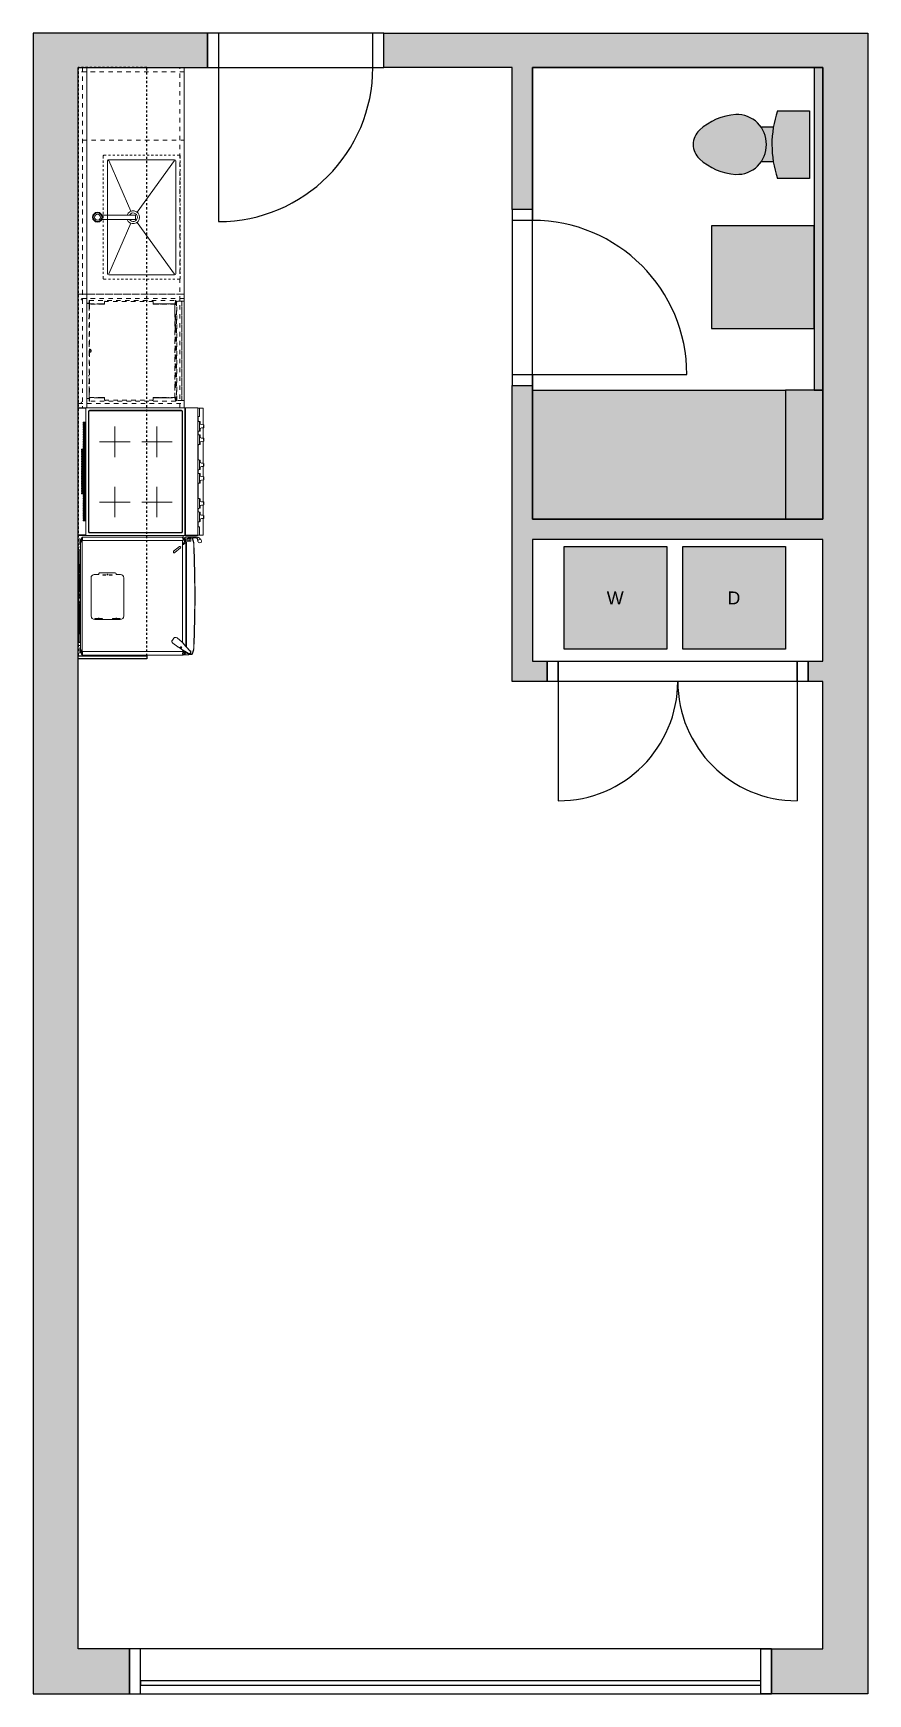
# Model space of a CAD drawing. Header units: inches. Extents: x 9715 to 9910, y -508 to -121.
import ezdxf

# ---------------------------------------------------------------- set-up
doc = ezdxf.new("R2010")
doc.units = ezdxf.units.IN
doc.header["$LTSCALE"] = 25
doc.header["$MEASUREMENT"] = 0
for name, pattern in [('Dash - SML', [0.04, 0.02, -0.02]), ('Hidden', [0.03937, 0.019685, -0.019685]), ('Line Type-1', [0.083328, 0.041656, -0.041672]), ('Line Type-16', [0.083328, 0.041656, -0.041672])]:
    doc.linetypes.add(name, pattern=pattern)
doc.layers.add('A-EQPM-KITCHEN', color=178, linetype='Continuous', lineweight=13, true_color=0x000000)
for name, color, linetype, true_color in [('Default', 178, 'Continuous', 0x000000), ('Layer 01', 253, 'Continuous', 0xb3b3b3), ('Layer 02', 254, 'Continuous', 0xe6e6e6)]:
    doc.layers.add(name, color=color, linetype=linetype, true_color=true_color)

msp = doc.modelspace()

# ---------------------------------------------------------------- texts
at = {"layer": 'Default', "char_height": 3, "attachment_point": 2, "line_spacing_factor": 0.963855}
for s, insert, width in [('\\fHelvetica;W', (9851.33, -250.95), 6.8494), ('\\fHelvetica;D', (9879.03, -250.95), 5.512)]:
    msp.add_mtext(s, dxfattribs=dict(at, insert=insert, width=width))

# ---------------------------------------------------------------- blocks, each defined once
blk = doc.blocks.new('Group-4')
at = {"layer": 'A-EQPM-KITCHEN', "linetype": 'Line Type-1'}
for p, q in [((-11.81, 11.07), (-11.81, 11.05)), ((-11.81, 11.05), (-11.81, 11.04)), ((-11.81, 11.03), (-11.77, 11.03)), ((-11.81, 11.03), (-11.81, -9.11)), ((-11.79, 11.05), (-11.77, 11.07)), ((-11.79, 11.04), (-11.79, 11.05)), ((-11.79, 11.03), (-11.79, 11.04)), ((-10.73, 11.09), (-11.77, 11.09)), ((-11.69, 11.07), (-11.77, 11.07)), ((-11.77, 11.07), (-10.73, 11.07)), ((-11.77, 11.03), (-11.1, 11.03)), ((-11.69, 11.03), (-11.69, 11.07)), ((-11.65, 11.06), (-11.65, 11.07)), ((-11.65, 11.06), (-11.65, 11.04)), ((-11.61, 11.06), (-11.65, 11.06)), ((-11.65, 11.04), (-11.61, 11.04)), ((-11.65, 11.03), (-11.65, 11.04)), ((-11.42, 11.06), (-11.61, 11.06)), ((-11.61, 11.04), (-11.61, 11.06)), ((-11.61, 11.04), (-11.42, 11.04)), ((-11.38, 11.06), (-11.42, 11.06)), ((-11.42, 11.04), (-11.38, 11.04)), ((-11.17, 11.06), (-11.38, 11.06)), ((-11.38, 11.04), (-11.17, 11.04)), ((-11.17, 11.04), (-11.17, 11.04)), ((-11.17, 11.04), (-11.17, 11.03)), ((-11.16, 11.04), (-10.66, 11.04)), ((-11.15, 11.09), (-11.15, 11.46)), ((-11.15, 11.46), (-11.13, 11.46)), ((-11.14, 11.06), (-11.14, 11.07)), ((-10.66, 11.06), (-11.14, 11.06)), ((-11.13, 11.46), (-11.13, 11.09)), ((-11.1, 11.03), (-11.02, 10.95)), ((-11.04, 10.97), (-11.02, 10.95)), ((-11.03, 8.83), (-11.04, 8.73)), ((-11.04, 8.73), (-11.04, 8.73)), ((-11.04, 8.73), (-11.04, 8.72)), ((-11.04, 8.72), (-11.04, 8.34)), ((-11.04, 8.34), (-11.04, 8.33)), ((-11.04, 8.33), (-11.04, 8.33)), ((-11.04, 8.33), (-11.03, 8.23)), ((-11.02, 8.86), (-11.03, 8.83)), ((-11.03, 8.23), (-11.02, 8.2)), ((-11.02, 10.95), (-11.02, 10.92)), ((-11.02, 10.92), (-10.93, 10.91)), ((-11.02, 10.92), (-11.02, 8.86)), ((-11.02, 9.32), (-11, 9.32)), ((-11, 9.28), (-11.02, 9.28)), ((-11.02, 8.2), (-11.02, 7.51)), ((-11.02, 7.78), (-11, 7.78)), ((-11.01, 9.28), (-11.01, 9.2)), ((-10.98, 8.64), (-11.01, 8.58)), ((-11.01, 8.58), (-11.01, 8.55)), ((-11.01, 8.55), (-11.01, 8.34)), ((-11.01, 8.34), (-11.01, 8.14)), ((-11.01, 8.14), (-11.01, 8.11)), ((-11.01, 8.11), (-10.98, 8.05)), ((-10.92, 9.32), (-11, 9.32)), ((-11, 9.16), (-11, 9.2)), ((-11, 9.2), (-10.96, 9.2)), ((-10.96, 9.16), (-11, 9.16)), ((-11, 9.16), (-11, 8.59)), ((-11, 8.08), (-11, 7.82)), ((-10.97, 8.65), (-10.98, 8.64)), ((-10.98, 8.05), (-10.97, 8.04)), ((-10.96, 10.91), (-10.97, 10.91)), ((-10.97, 10.91), (-10.96, 10.91)), ((-10.94, 10.87), (-10.96, 10.91)), ((-10.96, 7.82), (-10.96, 9.24)), ((-10.96, 8.82), (-10.96, 8.8)), ((-10.96, 8.29), (-10.96, 8.29)), ((-10.93, 10.91), (-10.95, 10.91)), ((-10.92, 10.87), (-10.94, 10.87)), ((-10.92, 7.8), (-10.93, 7.7)), ((-10.92, 7.51), (-10.92, 11.02)), ((-10.92, 11.02), (-0.43, 11.02)), ((-10.61, 11.09), (-10.73, 11.09)), ((-10.73, 11.07), (-10.61, 11.07)), ((-10.39, 11.06), (-10.66, 11.06)), ((-10.66, 11.06), (-10.66, 11.04)), ((-10.66, 11.04), (-10.39, 11.04)), ((-10.61, 11.09), (-10.49, 11.09)), ((-10.61, 11.07), (-10.61, 11.09)), ((-10.49, 11.07), (-10.61, 11.07)), ((-10.48, 11.04), (-10.5, 11.02)), ((-10.5, 11.04), (-10.5, 11.04)), ((-10.49, 11.09), (-10.15, 11.09)), ((-10.15, 11.07), (-10.49, 11.07)), ((-10.43, 11.08), (-10.43, 11.07)), ((-10.39, 11.07), (-10.39, 11.06)), ((-10.39, 11.04), (-10.37, 11.06)), ((-10.37, 11.06), (-10.19, 11.06)), ((-10.19, 11.06), (-10.19, 11.07)), ((-10.04, 11.02), (-10.14, 11.07)), ((-10.13, 11.08), (-10.03, 11.03)), ((-9.59, 11.08), (-10.12, 11.08)), ((-10.04, 11.02), (-10.04, 11.02)), ((-10, 11.02), (-10.03, 11.03)), ((-10.03, 11.03), (-10.03, 11.02)), ((-9.44, 11.08), (-9.59, 11.08)), ((-1.22, 11.08), (-9.44, 11.08)), ((-7.54, 11.15), (-7.74, 11.15)), ((-7.74, 11.15), (-7.74, 11.14)), ((-7.74, 11.14), (-7.74, 11.08)), ((-7.54, 11.14), (-7.54, 11.15)), ((-7.54, 11.08), (-7.54, 11.14)), ((-5.73, 11.15), (-5.92, 11.15)), ((-5.92, 11.15), (-5.92, 11.14)), ((-5.92, 11.14), (-5.92, 11.08)), ((-5.73, 11.14), (-5.73, 11.15)), ((-5.73, 11.08), (-5.73, 11.14)), ((-1.12, 11.08), (-1.22, 11.08)), ((-1, 11.08), (-1.12, 11.08)), ((0.92, 11.08), (-1, 11.08)), ((-1, 11.08), (-1, 11.08)), ((-0.43, 10.95), (-0.24, 10.95)), ((-0.24, 11), (0.16, 11)), ((-0.24, 10.95), (0.16, 10.95)), ((-0.04, 10.64), (-0.16, 10.64)), ((0.16, 10.95), (0.35, 10.94)), ((0.35, 11.02), (10.85, 11.02)), ((0.93, 11.08), (0.92, 11.08)), ((1.04, 11.08), (0.93, 11.08)), ((1.14, 11.08), (1.04, 11.08)), ((9.36, 11.08), (1.14, 11.08)), ((5.85, 11.15), (5.65, 11.15)), ((5.65, 11.15), (5.65, 11.14)), ((5.65, 11.14), (5.65, 11.08)), ((5.85, 11.14), (5.85, 11.15)), ((5.85, 11.08), (5.85, 11.14)), ((7.66, 11.15), (7.46, 11.15)), ((7.46, 11.15), (7.46, 11.14)), ((7.46, 11.14), (7.46, 11.08)), ((7.66, 11.14), (7.66, 11.15)), ((7.66, 11.08), (7.66, 11.14)), ((9.51, 11.08), (9.36, 11.08)), ((10.04, 11.08), (9.51, 11.08)), ((9.93, 11.02), (9.9, 11.02)), ((9.95, 11.03), (9.93, 11.02)), ((9.95, 11.03), (10.05, 11.08)), ((9.95, 11.02), (9.95, 11.03)), ((10.06, 11.07), (9.97, 11.02)), ((9.97, 11.02), (9.97, 11.02)), ((10.01, 11.04), (9.98, 11.02)), ((10.11, 11.06), (10.01, 11.04)), ((10.07, 11.09), (10.41, 11.09)), ((10.41, 11.07), (10.07, 11.07)), ((10.11, 11.07), (10.11, 11.06)), ((10.11, 11.06), (10.29, 11.06)), ((10.29, 11.06), (10.31, 11.04)), ((10.31, 11.07), (10.32, 11.06)), ((10.31, 11.04), (10.58, 11.04)), ((10.32, 11.06), (10.58, 11.06)), ((10.35, 11.07), (10.35, 11.08)), ((10.4, 11.04), (10.42, 11.02)), ((10.41, 11.09), (10.53, 11.09)), ((10.53, 11.07), (10.41, 11.07)), ((10.42, 11.04), (10.42, 11.04)), ((10.65, 11.09), (10.53, 11.09)), ((10.53, 11.09), (10.53, 11.07)), ((10.53, 11.07), (10.65, 11.07)), ((10.54, 11.07), (10.53, 11.07)), ((10.58, 11.06), (11.06, 11.06)), ((10.58, 11.04), (10.58, 11.06)), ((11.08, 11.04), (10.58, 11.04)), ((11.69, 11.09), (10.65, 11.09)), ((10.65, 11.07), (11.69, 11.07)), ((10.85, 11.02), (10.85, 7.51)), ((10.85, 10.92), (10.95, 10.92)), ((10.85, 10.87), (10.86, 10.87)), ((10.85, 9.55), (10.87, 9.55)), ((10.87, 9.35), (10.85, 9.36)), ((10.85, 9.36), (10.87, 9.36)), ((10.85, 9.36), (10.91, 9.36)), ((10.85, 9.27), (10.92, 9.32)), ((10.87, 9.32), (10.85, 9.32)), ((10.85, 9.22), (10.85, 9.2)), ((10.85, 8.96), (10.85, 8.94)), ((10.85, 7.75), (10.85, 7.8)), ((10.86, 7.77), (10.85, 7.75)), ((10.86, 10.92), (10.87, 10.92)), ((10.86, 10.87), (10.89, 10.91)), ((10.87, 9.36), (10.89, 9.36)), ((10.91, 9.34), (10.87, 9.35)), ((10.91, 9.32), (10.87, 9.32)), ((10.88, 7.82), (10.88, 9.24)), ((10.89, 8.04), (10.88, 8.02)), ((10.92, 7.78), (10.88, 7.82)), ((10.89, 10.91), (10.89, 10.91)), ((10.89, 9.36), (10.91, 9.35)), ((10.92, 9.2), (10.89, 9.2)), ((10.89, 9.16), (10.93, 9.16)), ((10.89, 8.83), (10.89, 8.82)), ((10.89, 8.67), (10.89, 8.65)), ((10.89, 8.65), (10.91, 8.64)), ((10.91, 8.05), (10.89, 8.04)), ((10.9, 9.53), (10.91, 9.51)), ((10.91, 9.51), (10.91, 9.49)), ((10.91, 9.49), (10.91, 9.46)), ((10.91, 9.46), (10.91, 9.34)), ((10.91, 9.34), (10.92, 9.32)), ((10.92, 9.32), (10.91, 9.32)), ((10.93, 8.11), (10.91, 8.05)), ((10.92, 9.32), (10.94, 9.32)), ((10.92, 9.28), (10.94, 9.28)), ((10.93, 9.16), (10.92, 9.2)), ((10.92, 8.61), (10.93, 8.58)), ((10.95, 7.78), (10.92, 7.78)), ((10.93, 9.2), (10.93, 9.28)), ((10.93, 8.58), (10.93, 9.16)), ((10.93, 8.58), (10.93, 8.55)), ((10.93, 8.55), (10.93, 8.34)), ((10.93, 8.34), (10.93, 8.14)), ((10.93, 8.3), (10.93, 8.29)), ((10.93, 8.14), (10.93, 8.11)), ((10.93, 7.82), (10.93, 8.11)), ((10.95, 10.95), (11.02, 11.03)), ((10.95, 8.86), (10.95, 10.95)), ((10.95, 8.83), (10.95, 8.86)), ((10.96, 8.73), (10.95, 8.83)), ((10.95, 8.23), (10.96, 8.33)), ((10.95, 8.2), (10.95, 8.23)), ((10.95, 7.51), (10.95, 8.2)), ((10.96, 8.72), (10.96, 8.73)), ((10.96, 8.73), (10.96, 8.73)), ((10.96, 8.34), (10.96, 8.72)), ((10.96, 8.33), (10.96, 8.34)), ((10.96, 8.33), (10.96, 8.33)), ((11.02, 11.03), (11.69, 11.03)), ((11.08, 11.46), (11.06, 11.46)), ((11.06, 11.46), (11.06, 11.09)), ((11.08, 11.09), (11.08, 11.46)), ((11.08, 11.07), (11.09, 11.06)), ((11.09, 11.06), (11.3, 11.06)), ((11.3, 11.04), (11.09, 11.04)), ((11.09, 11.04), (11.09, 11.04)), ((11.09, 11.04), (11.09, 11.03)), ((11.3, 11.06), (11.34, 11.06)), ((11.34, 11.04), (11.3, 11.04)), ((11.34, 11.06), (11.54, 11.06)), ((11.54, 11.04), (11.34, 11.04)), ((11.54, 11.06), (11.58, 11.06)), ((11.54, 11.06), (11.54, 11.04)), ((11.54, 11.04), (11.58, 11.04)), ((11.58, 11.06), (11.58, 11.07)), ((11.58, 11.04), (11.58, 11.06)), ((11.58, 11.03), (11.58, 11.04)), ((11.61, 11.03), (11.61, 11.07)), ((11.61, 11.07), (11.69, 11.07)), ((11.69, 11.07), (11.71, 11.05)), ((11.69, 11.03), (11.73, 11.03)), ((11.71, 11.05), (11.71, 11.04)), ((11.71, 11.04), (11.71, 11.03)), ((11.73, 11.05), (11.73, 11.07)), ((11.73, 11.04), (11.73, 11.05)), ((11.73, -9.11), (11.73, 11.03)), ((-11.56, 7.23), (-11.61, 7.33)), ((-11.56, 7.23), (-11.56, 7.23)), ((-11.55, -3.87), (-11.55, 7.51)), ((-11.55, 7.51), (-10.92, 7.51)), ((-11, 7.74), (-11.02, 7.74)), ((-11, 7.7), (-11.02, 7.7)), ((-10.93, 7.7), (-11, 7.7)), ((-10.97, 7.75), (-10.96, 7.74)), ((-10.96, 7.74), (-10.96, 7.73)), ((-10.96, 7.73), (-10.96, 7.72)), ((-10.96, 7.72), (-10.96, 7.71)), ((10.92, 7.7), (10.85, 7.7)), ((10.85, 7.7), (10.85, 7.51)), ((10.85, 7.51), (11.48, 7.51)), ((10.88, 7.73), (10.89, 7.74)), ((10.88, 7.72), (10.88, 7.73)), ((10.89, 7.71), (10.88, 7.72)), ((10.89, 7.74), (10.89, 7.75)), ((10.92, 7.74), (10.95, 7.74)), ((10.95, 7.7), (10.92, 7.7)), ((11.48, 7.51), (11.48, -3.87)), ((11.48, 7.23), (11.48, 7.23)), ((-10.92, -3.87), (-11.55, -3.87)), ((-11.02, -4.56), (-11.02, -3.87)), ((-10.92, -8.94), (-10.92, -3.87)), ((10.85, -3.87), (10.85, -4.07)), ((11.48, -3.87), (10.85, -3.87)), ((10.85, -3.87), (10.85, -8.94)), ((10.95, -3.87), (10.95, -4.56)), ((-11.04, -4.69), (-11.03, -4.59)), ((-11.04, -4.7), (-11.04, -4.69)), ((-11.04, -4.71), (-11.04, -4.7)), ((-11.04, -5.08), (-11.04, -4.71)), ((-11.04, -5.09), (-11.04, -5.08)), ((-11.04, -5.1), (-11.04, -5.09)), ((-11.03, -5.2), (-11.04, -5.1)), ((-11.03, -4.59), (-11.02, -4.56)), ((-11.02, -5.23), (-11.03, -5.2)), ((-11.02, -4.07), (-11, -4.07)), ((-11, -4.11), (-11.02, -4.11)), ((-11.02, -4.15), (-11, -4.15)), ((-11.02, -8.89), (-11.02, -5.23)), ((-11, -5.64), (-11.02, -5.64)), ((-11.02, -5.68), (-11, -5.68)), ((-10.94, -5.71), (-11.02, -5.71)), ((-11.02, -5.73), (-10.92, -5.73)), ((-10.95, -5.87), (-11.02, -5.94)), ((-10.93, -6.13), (-11.02, -6.13)), ((-11.02, -6.92), (-10.96, -6.64)), ((-11.02, -7.02), (-11.02, -7.3)), ((-11.02, -7.36), (-11.02, -7.38)), ((-11.02, -7.38), (-11.02, -7.41)), ((-11.01, -7.43), (-11.02, -8.88)), ((-11.01, -4.47), (-10.98, -4.41)), ((-11.01, -4.5), (-11.01, -4.47)), ((-11.01, -4.71), (-11.01, -4.5)), ((-11.01, -4.92), (-11.01, -4.71)), ((-11.01, -4.95), (-11.01, -4.92)), ((-11.01, -5.56), (-11.01, -5.64)), ((-10.99, -7.36), (-11.01, -7.43)), ((-11, -4.07), (-10.93, -4.07)), ((-11, -4.15), (-10.96, -4.18)), ((-11, -4.18), (-11, -4.47)), ((-11, -4.95), (-11, -5.53)), ((-10.96, -5.53), (-11, -5.53)), ((-11, -5.53), (-11, -5.56)), ((-11, -5.56), (-10.96, -5.56)), ((-11, -5.68), (-10.94, -5.68)), ((-11, -6.06), (-10.92, -5.98)), ((-11, -6.06), (-10.93, -6.13)), ((-10.93, -7.32), (-10.99, -7.36)), ((-10.98, -4.41), (-10.97, -4.4)), ((-10.97, -5.02), (-10.98, -5.01)), ((-10.96, -4.11), (-10.97, -4.11)), ((-10.96, -4.07), (-10.96, -4.08)), ((-10.96, -4.08), (-10.96, -4.09)), ((-10.96, -4.09), (-10.96, -4.11)), ((-10.96, -4.18), (-10.96, -5.6)), ((-10.96, -4.39), (-10.96, -4.39)), ((-10.96, -5.03), (-10.96, -5.03)), ((-10.96, -6.64), (-10.93, -6.54)), ((-10.93, -4.12), (-10.94, -4.14)), ((-10.94, -5.68), (-10.92, -5.68)), ((-10.92, -5.71), (-10.94, -5.71)), ((-10.94, -6.52), (-10.94, -6.61)), ((-10.93, -4.07), (-10.93, -4.12)), ((-10.93, -6.54), (-10.92, -6.58)), ((-10.92, -6.28), (-10.92, -6.25)), ((-10.92, -6.65), (-10.92, -6.6)), ((-10.92, -6.77), (-10.92, -6.7)), ((-10.92, -7.28), (-10.92, -7.26)), ((10.85, -4.07), (10.92, -4.07)), ((10.85, -4.16), (10.92, -4.11)), ((10.85, -4.12), (10.85, -4.16)), ((10.85, -5.26), (10.85, -5.33)), ((10.85, -5.56), (10.85, -5.58)), ((10.85, -5.63), (10.85, -5.6)), ((10.92, -5.68), (10.85, -5.63)), ((10.85, -5.68), (10.87, -5.68)), ((10.85, -5.73), (10.85, -5.71)), ((10.85, -5.71), (10.87, -5.71)), ((10.95, -5.73), (10.85, -5.73)), ((10.85, -5.8), (10.85, -5.98)), ((10.85, -5.98), (10.92, -6.06)), ((10.85, -6.13), (10.92, -6.06)), ((10.85, -6.12), (10.85, -6.13)), ((10.85, -6.18), (10.85, -6.13)), ((10.85, -6.13), (10.94, -6.13)), ((10.85, -6.17), (10.85, -6.17)), ((10.85, -6.47), (10.85, -6.18)), ((10.85, -6.28), (10.85, -6.47)), ((10.85, -6.54), (10.85, -6.57)), ((10.85, -6.59), (10.85, -6.77)), ((10.85, -6.72), (10.88, -6.82)), ((10.85, -7.26), (10.85, -7.28)), ((10.87, -7.32), (10.85, -7.32)), ((10.85, -7.32), (10.87, -7.33)), ((10.88, -7.35), (10.86, -7.33)), ((10.87, -5.68), (10.95, -5.68)), ((10.87, -5.71), (10.95, -5.71)), ((10.95, -5.94), (10.87, -5.87)), ((10.87, -6.52), (10.87, -6.61)), ((10.89, -7.34), (10.87, -7.32)), ((10.87, -7.33), (10.87, -7.33)), ((10.88, -4.08), (10.89, -4.07)), ((10.88, -4.09), (10.88, -4.08)), ((10.89, -4.11), (10.88, -4.09)), ((10.88, -4.19), (10.88, -5.6)), ((10.95, -6.92), (10.88, -6.64)), ((10.9, -7.36), (10.88, -7.35)), ((10.89, -4.11), (10.89, -4.11)), ((10.89, -4.39), (10.89, -4.39)), ((10.91, -4.41), (10.89, -4.4)), ((10.89, -4.66), (10.89, -4.65)), ((10.89, -5.02), (10.91, -5.01)), ((10.89, -5.03), (10.89, -5.03)), ((10.89, -5.53), (10.93, -5.53)), ((10.93, -5.56), (10.89, -5.56)), ((10.91, -7.35), (10.89, -7.34)), ((10.89, -7.35), (10.89, -7.34)), ((10.93, -7.44), (10.9, -7.36)), ((10.93, -4.47), (10.91, -4.41)), ((10.91, -5.01), (10.93, -4.95)), ((10.94, -7.42), (10.91, -7.35)), ((10.92, -4.07), (10.95, -4.07)), ((10.92, -4.11), (10.95, -4.11)), ((10.95, -4.15), (10.92, -4.15)), ((10.92, -5.64), (10.95, -5.64)), ((10.95, -5.68), (10.92, -5.68)), ((10.93, -4.45), (10.93, -4.18)), ((10.93, -4.5), (10.93, -4.47)), ((10.93, -4.71), (10.93, -4.5)), ((10.93, -4.67), (10.93, -4.66)), ((10.93, -4.92), (10.93, -4.71)), ((10.93, -4.95), (10.93, -4.92)), ((10.93, -5.53), (10.93, -4.95)), ((10.93, -5.53), (10.93, -5.56)), ((10.93, -5.64), (10.93, -5.56)), ((10.94, -6.13), (10.95, -7.3)), ((10.94, -7.36), (10.94, -7.37)), ((10.94, -7.37), (10.94, -8.88)), ((10.95, -4.56), (10.95, -4.59)), ((10.95, -4.59), (10.96, -4.69)), ((10.96, -5.1), (10.95, -5.2)), ((10.95, -5.2), (10.95, -5.23)), ((10.95, -5.23), (10.95, -8.89)), ((10.95, -8.4), (10.95, -7.36)), ((10.96, -4.69), (10.96, -4.7)), ((10.96, -4.7), (10.96, -4.71)), ((10.96, -4.71), (10.96, -5.08)), ((10.96, -5.08), (10.96, -5.09)), ((10.96, -5.09), (10.96, -5.1)), ((-11.81, -9.13), (-11.81, -9.11)), ((-11.81, -9.11), (-11.77, -9.11)), ((-11.81, -9.15), (-11.81, -9.13)), ((-11.79, -9.11), (-11.79, -9.11)), ((-11.79, -9.11), (-11.79, -9.13)), ((-11.77, -9.11), (-11.46, -9.11)), ((-11.77, -9.15), (-11.08, -9.15)), ((-11.08, -9.17), (-11.77, -9.17)), ((-11.71, -9.11), (-11.71, -9.13)), ((-11.7, -9.14), (-11.68, -9.11)), ((-11.59, -9.38), (-11.61, -9.38)), ((-11.61, -9.38), (-11.6, -10.55)), ((-11.61, -9.58), (-11.61, -9.56)), ((-11.61, -10.61), (-11.61, -9.66)), ((-11.6, -10.59), (-11.61, -10.61)), ((-11.61, -10.61), (-11.61, -10.63)), ((-11.61, -10.63), (-11.61, -11.06)), ((-11.61, -11.06), (-11.61, -11.08)), ((-11.61, -11.08), (-11.58, -11.11)), ((-11.6, -9.36), (-11.58, -9.35)), ((-11.6, -9.37), (-11.6, -9.36)), ((-11.6, -9.36), (-11.6, -9.36)), ((-11.6, -9.38), (-11.6, -9.37)), ((-11.6, -10.55), (-11.6, -10.55)), ((-11.6, -10.55), (-11.6, -10.56)), ((-11.6, -10.56), (-11.6, -10.56)), ((-11.6, -10.56), (-11.59, -10.56)), ((-11.58, -10.58), (-11.6, -10.59)), ((11.52, -9.38), (-11.59, -9.38)), ((-11.59, -10.56), (-11.59, -10.55)), ((-11.59, -10.56), (-11.58, -10.56)), ((-11.59, -10.58), (-11.59, -10.56)), ((-11.59, -10.56), (-11.59, -10.56)), ((-11.58, -9.35), (-11.57, -9.35)), ((-11.58, -10.56), (11.51, -10.56)), ((-11.58, -10.58), (-11.58, -10.58)), ((-11.58, -11.11), (-11.56, -11.11)), ((-11.57, -9.35), (11.49, -9.35)), ((-11.56, -11.11), (11.48, -11.11)), ((11.48, -10.57), (-11.55, -10.57)), ((-11.52, -10.56), (-11.52, -10.57)), ((-11.45, -9.34), (-11.44, -9.34)), ((-11.42, -9.07), (-11.42, -9.01)), ((-11.2, -9.03), (-11.42, -9.03)), ((-11.42, -9.05), (-11.2, -9.05)), ((-11.42, -9.34), (-11.41, -9.34)), ((-11.39, -9.33), (-11.36, -9.33)), ((-11.38, -8.97), (-11.1, -8.97)), ((-11.16, -9.01), (-11.37, -9.01)), ((-11.36, -9.34), (-11.37, -9.34)), ((-11.36, -9.33), (-11.36, -9.34)), ((-11.34, -9.31), (-11.33, -9.3)), ((-11.34, -9.32), (-11.34, -9.31)), ((-11.33, -9.3), (-11.32, -9.29)), ((-11.32, -9.29), (-11.31, -9.29)), ((-11.31, -9.29), (-11.3, -9.29)), ((-11.3, -9.29), (-11.29, -9.29)), ((-11.29, -9.29), (-11.1, -9.28)), ((-11.25, -9.05), (-11.23, -9.05)), ((-11.2, -9.34), (-11.24, -9.34)), ((-11.22, -9.07), (-11.18, -9.14)), ((-11.16, -9.03), (-11.2, -9.03)), ((-11.2, -9.05), (-11.16, -9.05)), ((-11.16, -8.99), (-11.16, -8.97)), ((-11.16, -8.97), (-11.16, -8.97)), ((-11.16, -9), (-11.16, -8.99)), ((-11.16, -9.05), (-11.16, -9)), ((-11.07, -9.05), (-11.16, -9.05)), ((-11.16, -9.09), (-11.16, -9.07)), ((-11.16, -9.07), (-11.08, -9.07)), ((-11.08, -9.09), (-11.16, -9.09)), ((-11.08, -9.06), (-11.13, -9.05)), ((-11.13, -9.05), (-11.13, -9.07)), ((-11.13, -9.15), (-11.13, -9.09)), ((-11.13, -9.28), (-11.13, -9.17)), ((-11.13, -9.34), (-11.13, -9.34)), ((-11.13, -9.34), (-11.11, -9.34)), ((-11.1, -8.97), (-11.02, -8.89)), ((-11.07, -9.07), (-11.1, -9.05)), ((-11.1, -9.05), (-11.08, -9.05)), ((-11.1, -9.28), (-11.08, -9.29)), ((-9.31, -8.95), (-11.09, -8.95)), ((-11.08, -9.05), (-11.09, -9.05)), ((-11.08, -9.29), (-11.07, -9.3)), ((-11.06, -8.93), (-11.07, -8.94)), ((-11.03, -9.04), (-11.07, -9.05)), ((-11.07, -9.07), (-11.07, -9.07)), ((-11.07, -9.3), (-11.06, -9.31)), ((-10.93, -8.94), (-11.06, -8.94)), ((-11.06, -9.05), (-11.05, -9.06)), ((-11.06, -9.13), (-11.06, -9.11)), ((-11.06, -9.31), (-11.06, -9.32)), ((-11.06, -9.32), (-11.05, -9.34)), ((-11.05, -9.34), (-11.06, -9.34)), ((-11.02, -8.88), (-11.05, -8.93)), ((-11.05, -9.06), (-11.04, -9.07)), ((-11.03, -8.9), (-11.04, -8.9)), ((-11.04, -8.92), (-11.04, -8.91)), ((-11.04, -8.91), (-11.04, -8.91)), ((-11.04, -9.07), (-11.03, -9.09)), ((-11.04, -9.11), (-11.02, -9.12)), ((-11.04, -9.11), (-11.04, -9.13)), ((-11.04, -9.14), (-11.04, -9.34)), ((-11.01, -9.01), (-11.03, -9.04)), ((-11.02, -8.83), (-11.02, -8.87)), ((-11.02, -9.04), (-11.02, -9.03)), ((-11.02, -9.03), (-11.02, -9.03)), ((-11.01, -9.06), (-11.02, -9.04)), ((-11.02, -9.12), (-11, -9.11)), ((-11, -8.99), (-11.01, -8.99)), ((-11.01, -8.99), (-11.01, -9)), ((-11.01, -9), (-11.01, -9.01)), ((-11, -9.08), (-11.01, -9.06)), ((-11, -8.97), (-11, -8.95)), ((-11, -8.97), (-11, -8.99)), ((-11, -8.99), (-11, -9.02)), ((-11, -9.02), (-11, -9.06)), ((-11, -9.11), (-11, -9.08)), ((-11, -9.11), (-11, -9.17)), ((-11, -9.17), (-11, -9.35)), ((-11, -9.35), (-10.95, -9.34)), ((-10.97, -9.34), (-10.99, -9.34)), ((-10.99, -9.34), (-10.98, -9.34)), ((-10.96, -8.88), (-10.98, -8.92)), ((-10.98, -9.34), (-10.9, -9.23)), ((-10.92, -8.88), (-10.96, -8.88)), ((10.85, -8.94), (-10.92, -8.94)), ((-10.9, -9.23), (-10.9, -8.95)), ((-7.24, -11.12), (-9.88, -11.12)), ((-9.21, -8.95), (-9.31, -8.95)), ((-9.21, -8.95), (-9.21, -8.94)), ((-9.11, -8.95), (-9.21, -8.95)), ((-8.9, -8.95), (-9.11, -8.95)), ((-8.83, -8.95), (-8.9, -8.95)), ((-8.66, -8.95), (-8.83, -8.95)), ((-8.64, -8.95), (-8.66, -8.95)), ((-8.66, -9), (-8.65, -8.99)), ((-8.64, -9.02), (-8.66, -9)), ((-8.47, -8.99), (-8.65, -8.99)), ((-8.63, -8.95), (-8.64, -8.95)), ((-8.64, -9), (-8.57, -9.03)), ((-8.57, -9.04), (-8.64, -9.02)), ((-8.63, -8.95), (-8.63, -8.94)), ((-8.58, -8.94), (-8.54, -8.95)), ((-8.57, -9.03), (-8.57, -9.04)), ((-8.54, -8.96), (-8.54, -8.95)), ((-8.54, -8.95), (-8.5, -8.95)), ((-8.51, -8.97), (-8.54, -8.96)), ((-8.5, -9.03), (-8.51, -9.03)), ((-8.51, -9.03), (-8.51, -9.05)), ((-8.51, -9.05), (-8.5, -9.05)), ((-8.48, -9.03), (-8.5, -9.03)), ((-8.5, -9.05), (-8.48, -9.05)), ((-8.48, -9.05), (-8.48, -9.03)), ((-8.48, -9.03), (-8.46, -9.03)), ((-8.48, -9.05), (-8.46, -9.05)), ((-8.46, -9.03), (-8.29, -9.03)), ((-8.46, -9.05), (-8.29, -9.05)), ((-8.29, -9.03), (-8.27, -9.03)), ((-8.29, -9.05), (-8.27, -9.05)), ((-8.27, -9.05), (-8.27, -9.03)), ((-8.27, -9.05), (-8.25, -9.04)), ((-8.26, -9.05), (-6.26, -9.05)), ((-8.25, -9.02), (-8.25, -9)), ((-8.25, -9), (-8.21, -9)), ((-8.25, -9.04), (-8.25, -9.02)), ((-8.21, -9.02), (-8.25, -9.02)), ((-8.25, -9.04), (-8.25, -9.04)), ((-8.24, -8.97), (-8.23, -8.99)), ((-8.23, -8.99), (-8.23, -9)), ((-8.23, -9), (-8.23, -9)), ((-8.21, -9), (-6.26, -9)), ((-6.26, -9.02), (-8.21, -9.02)), ((-6.26, -9), (-6.26, -9.02)), ((-6.26, -9.04), (-6.26, -9.02)), ((-5.36, -9.03), (-6.26, -9.03)), ((-6.26, -9.05), (-6.26, -9.04)), ((-6.26, -9.05), (-5.36, -9.05)), ((-5.36, -9.02), (-5.36, -9)), ((-5.36, -9), (8.13, -9)), ((-5.36, -9.02), (-5.36, -9.04)), ((8.13, -9.02), (-5.36, -9.02)), ((-5.36, -9.04), (-5.36, -9.05)), ((-5.36, -9.05), (8.18, -9.05)), ((-1.81, -10.56), (-1.8, -10.56)), ((0.91, -10.56), (0.91, -10.56)), ((1.72, -10.56), (1.73, -10.56)), ((8.13, -9), (8.17, -9)), ((8.17, -9.02), (8.13, -9.02)), ((8.14, -9), (8.15, -9)), ((8.15, -9), (8.16, -9)), ((8.17, -9), (8.17, -9.02)), ((8.17, -9.02), (8.17, -9.02)), ((8.17, -9.02), (8.17, -9.04)), ((8.17, -9.03), (8.17, -9.02)), ((8.19, -9.03), (8.17, -9.03)), ((8.17, -9.04), (8.17, -9.04)), ((8.17, -9.04), (8.19, -9.05)), ((8.21, -9.03), (8.19, -9.03)), ((8.19, -9.05), (8.19, -9.03)), ((8.19, -9.05), (8.21, -9.05)), ((8.39, -9.03), (8.21, -9.03)), ((8.21, -9.05), (8.39, -9.05)), ((8.57, -8.99), (8.39, -8.99)), ((8.41, -9.03), (8.39, -9.03)), ((8.39, -9.05), (8.41, -9.05)), ((8.43, -9.03), (8.41, -9.03)), ((8.41, -9.05), (8.41, -9.03)), ((8.41, -9.05), (8.43, -9.05)), ((8.43, -8.95), (8.46, -8.95)), ((8.46, -8.96), (8.43, -8.97)), ((8.43, -9.05), (8.43, -9.03)), ((8.43, -9.03), (8.43, -9.03)), ((8.43, -9.05), (8.43, -9.05)), ((8.46, -8.95), (8.51, -8.94)), ((8.46, -8.95), (8.46, -8.96)), ((8.49, -9.03), (8.56, -9)), ((8.49, -9.04), (8.56, -9.02)), ((8.49, -9.03), (8.49, -9.04)), ((8.55, -8.95), (8.55, -8.94)), ((8.56, -8.95), (8.55, -8.95)), ((8.58, -8.95), (8.56, -8.95)), ((8.56, -9.02), (8.58, -9)), ((8.75, -8.95), (8.58, -8.95)), ((8.58, -9), (8.58, -8.99)), ((8.82, -8.95), (8.75, -8.95)), ((9.04, -8.95), (8.82, -8.95)), ((9.13, -8.95), (9.04, -8.95)), ((9.13, -8.95), (9.13, -8.94)), ((9.23, -8.95), (9.13, -8.95)), ((11.01, -8.95), (9.23, -8.95)), ((10.82, -9.23), (10.82, -8.95)), ((10.83, -9.25), (10.83, -9.27)), ((10.85, -8.94), (10.99, -8.94)), ((10.92, -8.97), (10.92, -8.95)), ((10.93, -8.99), (10.92, -8.97)), ((10.94, -9.03), (10.92, -8.99)), ((10.92, -9.07), (10.92, -8.99)), ((10.92, -9.08), (10.93, -9.06)), ((10.92, -9.11), (10.92, -9.08)), ((10.94, -9.12), (10.92, -9.11)), ((10.92, -9.11), (10.92, -9.17)), ((10.92, -9.17), (10.92, -9.34)), ((10.93, -9), (10.93, -8.99)), ((10.94, -9.01), (10.93, -9)), ((10.93, -9.06), (10.94, -9.04)), ((10.94, -8.88), (10.97, -8.93)), ((10.94, -9.02), (10.94, -9.01)), ((10.95, -9.03), (10.94, -9.02)), ((10.94, -9.04), (10.94, -9.03)), ((10.94, -9.03), (10.94, -9.03)), ((10.96, -9.11), (10.94, -9.12)), ((10.95, -8.83), (10.95, -8.81)), ((10.95, -8.89), (10.95, -8.87)), ((10.97, -8.92), (10.95, -8.89)), ((10.95, -8.89), (11.02, -8.97)), ((10.96, -9.04), (10.95, -9.03)), ((10.96, -9.07), (10.95, -9.09)), ((10.96, -8.92), (10.97, -8.91)), ((10.97, -9.04), (10.96, -9.04)), ((10.96, -9.04), (10.96, -9.04)), ((10.98, -9.05), (10.96, -9.07)), ((10.96, -9.13), (10.96, -9.11)), ((10.96, -9.34), (10.96, -9.14)), ((11, -9.05), (10.97, -9.04)), ((10.97, -9.34), (10.98, -9.34)), ((10.98, -9.05), (10.98, -9.05)), ((10.98, -9.11), (10.98, -9.13)), ((10.99, -9.31), (10.98, -9.32)), ((10.99, -8.94), (10.99, -8.93)), ((10.99, -9.07), (11, -9.07)), ((11, -9.3), (10.99, -9.31)), ((11, -9.07), (11.02, -9.05)), ((11.01, -9.05), (11, -9.05)), ((11.08, -9.05), (11, -9.05)), ((11, -9.06), (11.04, -9.05)), ((11, -9.07), (11.08, -9.07)), ((11.08, -9.09), (11, -9.09)), ((11, -9.15), (11.69, -9.15)), ((11.69, -9.17), (11, -9.17)), ((11.01, -9.29), (11, -9.3)), ((11.02, -9.05), (11.01, -9.05)), ((11.02, -9.28), (11.01, -9.29)), ((11.02, -8.97), (11.3, -8.97)), ((11.22, -9.29), (11.02, -9.28)), ((11.04, -9.34), (11.05, -9.34)), ((11.05, -9.05), (11.05, -9.07)), ((11.05, -9.15), (11.05, -9.09)), ((11.05, -9.28), (11.05, -9.17)), ((11.05, -9.34), (11.06, -9.34)), ((11.3, -8.97), (11.08, -8.97)), ((11.08, -8.97), (11.08, -8.99)), ((11.08, -8.99), (11.08, -9)), ((11.08, -9), (11.08, -9.05)), ((11.12, -9.03), (11.08, -9.03)), ((11.08, -9.05), (11.12, -9.05)), ((11.08, -9.07), (11.08, -9.09)), ((11.29, -9.01), (11.09, -9.01)), ((11.1, -9.14), (11.14, -9.07)), ((11.34, -9.03), (11.12, -9.03)), ((11.12, -9.05), (11.34, -9.05)), ((11.16, -9.34), (11.13, -9.34)), ((11.15, -9.05), (11.17, -9.05)), ((11.24, -9.29), (11.22, -9.29)), ((11.22, -9.29), (11.22, -9.29)), ((11.26, -9.3), (11.24, -9.29)), ((11.24, -9.29), (11.24, -9.29)), ((11.26, -9.31), (11.26, -9.3)), ((11.27, -9.32), (11.26, -9.31)), ((11.27, -9.34), (11.27, -9.32)), ((11.28, -9.34), (11.28, -9.33)), ((11.28, -9.33), (11.32, -9.33)), ((11.33, -9.34), (11.34, -9.34)), ((11.34, -9.01), (11.34, -9.07)), ((11.38, -9.11), (11.69, -9.11)), ((11.44, -10.56), (11.44, -10.57)), ((11.5, -10.58), (11.48, -10.57)), ((11.48, -10.57), (11.48, -10.57)), ((11.48, -10.58), (11.5, -10.58)), ((11.48, -11.11), (11.5, -11.11)), ((11.49, -9.35), (11.5, -9.35)), ((11.5, -10.58), (11.49, -10.57)), ((11.5, -9.35), (11.53, -9.37)), ((11.5, -10.58), (11.5, -10.58)), ((11.54, -10.63), (11.5, -10.58)), ((11.5, -11.11), (11.53, -11.08)), ((11.52, -10.55), (11.51, -10.55)), ((11.51, -10.55), (11.51, -10.56)), ((11.51, -10.56), (11.51, -10.56)), ((11.51, -10.56), (11.51, -10.58)), ((11.51, -10.56), (11.51, -10.56)), ((11.51, -10.56), (11.52, -10.56)), ((11.53, -9.38), (11.52, -10.55)), ((11.53, -9.38), (11.52, -9.38)), ((11.52, -10.55), (11.52, -10.55)), ((11.52, -10.55), (11.52, -10.55)), ((11.52, -10.55), (11.52, -10.55)), ((11.52, -10.55), (11.52, -10.55)), ((11.52, -10.56), (11.52, -10.56)), ((11.52, -10.59), (11.53, -10.61)), ((11.53, -9.37), (11.53, -9.38)), ((11.53, -9.37), (11.53, -9.38)), ((11.53, -9.38), (11.53, -9.38)), ((11.54, -9.68), (11.53, -10.61)), ((11.53, -10.61), (11.53, -10.61)), ((11.53, -10.61), (11.53, -10.63)), ((11.53, -11.06), (11.54, -10.63)), ((11.53, -11.08), (11.53, -11.06)), ((11.54, -9.58), (11.54, -9.56)), ((11.6, -9.11), (11.62, -9.14)), ((11.62, -9.14), (11.63, -9.14)), ((11.63, -9.11), (11.63, -9.13)), ((11.69, -9.11), (11.73, -9.11)), ((11.71, -9.13), (11.71, -9.11)), ((11.71, -9.11), (11.71, -9.11)), ((11.73, -9.11), (11.73, -9.13)), ((11.73, -9.13), (11.73, -9.15))]:
    blk.add_line(p, q, dxfattribs=at)
for centre, radius, start, end in [((-11.77, 11.05), 0.0394, 90, 150.0003), ((-11.81, 11.03), 0.00446, 168.5708, 281.728), ((-11.17, 11.08), 0.0394, 270.0004, 342.2726), ((-11.17, 11.08), 0.0197, 270, 323.1302), ((-11, 9.24), 0.0787, 18.328, 90), ((-11, 9.24), 0.0394, 360, 90), ((-10.92, 7.82), 0.0787, 180, 206.9772), ((-11, 7.82), 0.0394, 270, 360), ((-11, 7.82), 0.0787, 270, 338.406), ((-11, 8.68), 0.0394, 315, 335.8325), ((-11, 8.01), 0.0394, 27.9909, 45), ((-11, 7.73), 0.0788, 22.5194, 37.3869), ((-10.47, 11.02), 0.0197, 104.35, 135), ((-10.19, 10.76), 0.303, 73.364, 89.7348), ((-10.15, 11.05), 0.0394, 63, 90), ((-10.15, 11.05), 0.0197, 63, 90), ((-10.19, 10.79), 0.293, 69.0964, 69.8526), ((-1.12, 11.28), 0.203, 269.1173, 270.877), ((-0.04, 11.02), 0.394, 180, 0), ((-0.24, 8.57), 2.43, 90.0054, 94.6375), ((-2.38, 10.51), 2, 12.152, 12.4388), ((-0.24, 8.49), 2.41, 89.9998, 94.2061), ((0.16, 8.58), 2.42, 85.3599, 90), ((0.16, 8.49), 2.41, 85.7966, 90.0002), ((1.04, 11.28), 0.203, 269.123, 270.8827), ((10.07, 11.05), 0.0394, 90, 117), ((10.07, 11.05), 0.0197, 90, 117), ((10.39, 11.02), 0.0197, 45, 90), ((10.5, 11.05), 0.0197, 44.0231, 57.3457), ((10.92, 7.82), 0.0787, 198.1949, 270), ((10.87, 9.51), 0.0394, 22.856, 89.9988), ((10.92, 9.24), 0.0394, 90, 180), ((10.95, 9.5), 0.0478, 189.7828, 234.997), ((10.85, 8.58), 0.0787, 22.5, 45), ((10.85, 7.82), 0.0787, 333.0228, 0), ((11.09, 11.08), 0.0394, 197.4576, 269.9968), ((11.69, 11.05), 0.0394, 29.9997, 90), ((11.73, 11.03), 0.00446, 258.2944, 11.4068), ((-11.5, 7.33), 0.118, 120.0331, 180), ((11.42, 7.33), 0.118, 300.1592, 60.0313), ((-11.5, -3.69), 0.118, 120.0331, 239.9669), ((11.42, -3.69), 0.118, 299.9689, 60.0311), ((-10.93, -6.13), 0.0984, 135, 163.7362), ((-11.13, -6.44), 0.197, 301.3328, 350.5569), ((-8.68, -7.35), 2.33, 175.1155, 180.0458), ((-10.93, -4.95), 0.0787, 180, 225), ((-8.63, -7.36), 2.38, 164.4602, 175.1549), ((-8.64, -7.36), 2.37, 174.1896, 175.1609), ((-11, -4.19), 0.0787, 21.4017, 90), ((-10.92, -4.18), 0.0787, 153.0228, 180), ((-11, -5.6), 0.0394, 270, 0), ((-11, -5.6), 0.0787, 270.0051, 341.672), ((-10.93, -7.39), 0.162, 94.7256, 112.6619), ((-11, -4.37), 0.0394, 315, 337.5), ((-11, -5.05), 0.0394, 22.5, 45), ((-11.02, -5.8), 0.0985, 314.9979, 343.5847), ((10.92, -4.09), 0.0787, 198.229, 217.3952), ((10.94, -5.8), 0.0985, 202.5153, 225.0026), ((11.05, -6.44), 0.197, 180, 238.6672), ((15.69, -5.16), 5.04, 196.1188, 197.1075), ((10.92, -4.19), 0.0394, 90, 180), ((10.92, -5.6), 0.0394, 180, 270), ((8.56, -7.36), 2.38, 12.4404, 12.9071), ((8.56, -7.36), 2.38, 5.0244, 12.4423), ((10.92, -4.37), 0.0394, 202.5, 225), ((10.92, -5.05), 0.0394, 135, 157.5), ((10.81, -7.44), 0.125, 52.7355, 53.3694), ((10.85, -4.18), 0.0787, 0, 26.9772), ((10.85, -6.13), 0.0984, 16.2635, 44.9999), ((8.57, -7.36), 2.37, 5.0199, 5.8084), ((8.6, -7.35), 2.33, 359.9534, 5.0645), ((-11.81, -9.11), 0.00446, 78.272, 191.4292), ((-11.77, -9.13), 0.0394, 210, 270), ((-11.77, -9.13), 0.0197, 180.1833, 269.9063), ((-11.73, -9.13), 0.0197, 282.7417, 0), ((-11.56, -9.4), 0.0551, 144.016, 164.107), ((-11.56, -10.6), 0.0313, 96.6078, 129.9628), ((-11.55, -10.63), 0.0551, 90.0002, 95.7979), ((-11.46, -9.07), 0.0394, 270, 360), ((-11.38, -9.01), 0.0394, 90, 180), ((-11.37, -8.81), 0.197, 257.1513, 270), ((-11.39, -9.36), 0.0276, 90, 135), ((-11.25, -9.09), 0.0394, 30, 60), ((-11.16, -9.13), 0.0197, 210, 240), ((-11.16, -8.87), 0.138, 270, 273.3872), ((-11.08, -9.11), 0.0394, 0, 90), ((-11.08, -9.11), 0.0197, 0, 90), ((-11.08, -9.13), 0.0197, 270.0004, 0.0004), ((-11.08, -9.13), 0.0394, 270, 360), ((-11.07, -8.97), 0.0748, 333.5189, 359.9993), ((-11.02, -8.88), 0.0575, 286.5006, 315.5826), ((-8.64, -8.99), 0.00912, 139.0455, 293.6432), ((-8.63, -9.5), 0.545, 80.2414, 89.8523), ((-8.51, -8.85), 0.184, 253.1682, 270.0366), ((-8.51, -8.86), 0.187, 251.3983, 269.915), ((-8.53, -9.08), 0.11, 55.132, 80.5131), ((-8.52, -9.06), 0.107, 53.9375, 80.7218), ((-8.46, -8.98), 0.00795, 235.5522, 73.8039), ((-8.26, -9), 0.0307, 262.4325, 295.9056), ((8.44, -9.06), 0.107, 99.2782, 126.0625), ((8.38, -8.98), 0.00795, 106.1961, 304.4478), ((8.45, -9.08), 0.11, 99.4869, 124.868), ((8.43, -8.85), 0.182, 269.8799, 286.9153), ((8.43, -8.86), 0.189, 270.136, 288.5897), ((8.55, -9.5), 0.545, 90.1477, 99.7586), ((8.56, -8.99), 0.00912, 246.3568, 40.9545), ((10.94, -9.23), 0.118, 180.5, 254.5815), ((11, -9.11), 0.0394, 90, 180), ((11, -9.13), 0.0394, 180, 270), ((11, -9.11), 0.0197, 90, 180), ((11, -9.13), 0.0197, 179.9996, 269.9996), ((11.09, -8.87), 0.138, 266.6113, 269.9999), ((11.17, -9.09), 0.0394, 120, 150), ((11.29, -8.81), 0.197, 270, 282.8487), ((11.3, -9.01), 0.0394, 0, 90), ((11.32, -9.36), 0.0276, 45, 90), ((11.38, -9.07), 0.0394, 180, 270), ((11.65, -9.13), 0.0197, 180, 257.2583), ((11.69, -9.13), 0.0204, 271.9707, 357.9397), ((11.69, -9.13), 0.0394, 270, 330), ((11.73, -9.11), 0.00446, 348.5932, 101.7056)]:
    blk.add_arc(centre, radius, start, end, dxfattribs=at)
blk.add_open_spline([(-11.35, -9.34), (-11.35, -9.34), (-11.35, -9.34), (-11.35, -9.34)], degree=2, knots=[0, 0, 0, 0.534677, 1, 1, 1], dxfattribs=at)
at = {"layer": 'A-EQPM-KITCHEN', "linetype": 'Continuous', "lineweight": 5}
for p in [(-12, 12.89), (12, 12.89)]:
    blk.add_point(p, dxfattribs=at)
blk = doc.blocks.new('DW-Plan')
at = {"layer": 'A-EQPM-KITCHEN'}
blk.add_blockref('Group-4', (0, 0), dxfattribs=at)
blk = doc.blocks.new('Group-5')
at = {"layer": 'A-EQPM-KITCHEN', "color": 254, "true_color": 0xcccccc}
for p, q in [((-1.12, 9.06), (-1.12, 9.07)), ((-1.12, 9.07), (-1.12, 9.07)), ((-1.12, 9.05), (-1.12, 9.06)), ((-1.12, 9.06), (-1.12, 9.06)), ((-0.69, 9.06), (-0.69, 9.07)), ((-0.69, 9.06), (-0.69, 9.06))]:
    blk.add_line(p, q, dxfattribs=at)
at = {"layer": 'A-EQPM-KITCHEN', "color": 254, "linetype": 'Dash - SML', "true_color": 0xcccccc}
for p, q in [((-14.5, -10), (-14.5, 7.5)), ((-14.25, 7.75), (14.25, 7.75)), ((14.5, 7.5), (14.5, -10)), ((14.25, -10.25), (-14.25, -10.25))]:
    blk.add_line(p, q, dxfattribs=at)
at = {"layer": 'A-EQPM-KITCHEN'}
for p, q in [((-13.44, -8.94), (-13.44, 6.44)), ((-13.19, 6.69), (13.19, 6.69)), ((13.44, 6.44), (13.44, -8.94)), ((13.19, -9.19), (-13.19, -9.19))]:
    blk.add_line(p, q, dxfattribs=at)
at = {"layer": 'A-EQPM-KITCHEN', "color": 254, "true_color": 0xcccccc}
for centre, radius, start in [((0.02, 9.06), 1.15, 180.3628), ((0.01, 9.06), 0.702, 180)]:
    blk.add_arc(centre, radius, start, 179.6372, dxfattribs=at)
at = {"layer": 'A-EQPM-KITCHEN', "color": 254, "linetype": 'Dash - SML', "true_color": 0xcccccc}
for centre, start, end in [((-14.25, 7.5), 90, 180), ((14.25, 7.5), 360, 90), ((-14.25, -10), 180, 270), ((14.25, -10), 270, 0)]:
    blk.add_arc(centre, 0.25, start, end, dxfattribs=at)
at = {"layer": 'A-EQPM-KITCHEN'}
for centre, start, end in [((-13.19, 6.44), 90, 180), ((13.19, 6.44), 360, 90), ((-13.19, -8.94), 180, 270), ((13.19, -8.94), 270, 0)]:
    blk.add_arc(centre, 0.25, start, end, dxfattribs=at)
blk = doc.blocks.new('Group-6')
at = {"layer": 'A-EQPM-KITCHEN'}
blk.add_lwpolyline([(0.5, 8.2), (0.5, 0.19), (-0.5, 0.19), (-0.5, 8.2)], dxfattribs=at)
blk.add_circle((0, 9.06), 1, dxfattribs=at)
blk = doc.blocks.new('mr kitchen sink')
at = {"layer": 'A-EQPM-KITCHEN'}
for p, q in [((-1.39, 1.29), (-13.25, 6.44)), ((1.39, 1.29), (13.25, 6.44)), ((-1.19, -0.18), (-13.26, -8.93)), ((1.19, -0.18), (13.26, -8.93))]:
    blk.add_line(p, q, dxfattribs=at)
for radius, start, end in [(1.5, 109.4712, 70.5288), (1, 120, 60)]:
    blk.add_arc((0, 0.73), radius, start, end, dxfattribs=at)
at = {"layer": 'A-EQPM-KITCHEN', "color": 7, "true_color": 0xffffff}
for name in ['Group-5', 'Group-6']:
    blk.add_blockref(name, (0, 0), dxfattribs=at)
blk = doc.blocks.new('Group-304')
at = {"layer": 'A-EQPM-KITCHEN'}
for points in [[(97, 11.75), (17.5, 11.75), (17.5, 36.5), (97, 36.5)], [(97, 34.5), (17.5, 34.5), (17.5, 36.5), (97, 36.5)], [(97, 11.75), (17.5, 11.75), (17.5, 36.5), (97, 36.5)]]:
    blk.add_lwpolyline(points, close=True, dxfattribs=at)
at = {"layer": 'A-EQPM-KITCHEN', "linetype": 'Line Type-16'}
for points in [[(17.5, 36.5), (18.5, 36.5), (18.5, 11.75), (17.5, 11.75)], [(97, 36.5), (97, 35.5), (17.5, 35.5), (17.5, 36.5)], [(43, 36.5), (44, 36.5), (44, 11.75), (43, 11.75)], [(44, 35.5), (80, 35.5), (80, 11.75), (44, 11.75)], [(96, 36.5), (97, 36.5), (97, 11.75), (96, 11.75)], [(97, 12.75), (97, 11.75), (17.5, 11.75), (17.5, 12.75)]]:
    blk.add_lwpolyline(points, close=True, dxfattribs=at)
at = {"layer": 'A-EQPM-KITCHEN', "color": 7, "true_color": 0xffffff, "xscale": -1}
blk.add_blockref('DW-Plan', (30.75, 22.87), dxfattribs=at)
at = {"layer": 'A-EQPM-KITCHEN', "color": 7, "true_color": 0xffffff}
blk.add_blockref('mr kitchen sink', (62, 22.94), dxfattribs=at)
blk = doc.blocks.new('Stove-Plan')
at = {"layer": 'A-EQPM-KITCHEN'}
for p, q in [((-14.84, 14.62), (-14.81, 14.65)), ((-14.84, 14.62), (-14.84, -10.22)), ((-14.81, 14.62), (-14.84, 14.62)), ((-14.81, 14.65), (-14.81, 14.64)), ((-14.81, 14.65), (14.97, 14.65)), ((-14.75, 14.64), (-14.81, 14.64)), ((-14.81, 14.64), (-14.81, 14.63)), ((-14.81, 14.63), (-14.81, 14.62)), ((-14.81, 14.62), (-14.81, 14.62)), ((-14.75, 14.61), (-14.8, 14.61)), ((-14.8, 14.61), (-14.77, 14.58)), ((-14.74, 14.64), (-14.75, 14.64)), ((-14.74, 14.61), (-14.75, 14.61)), ((-14.74, 14.56), (-14.74, 14.64)), ((-14.74, 14.64), (-14.7, 14.64)), ((-14.74, 12.91), (-14.74, 14.56)), ((-14.7, 12.91), (-14.74, 12.91)), ((-14.7, 14.64), (-14.7, 14.65)), ((14.86, 14.64), (-14.7, 14.64)), ((-14.7, 14.64), (-14.7, 14.62)), ((-14.7, 14.62), (-14.7, 14.6)), ((-14.7, 14.6), (-14.7, 14.59)), ((-14.7, 14.56), (-14.7, 14.56)), ((-14.7, 14.56), (-14.7, 12.91)), ((-14.7, 12.91), (-14.7, 12.9)), ((-14.7, 12.9), (-14.7, 12.85)), ((-11.44, 12.84), (-14.67, 12.84)), ((-14.5, 14.65), (-14.52, 14.65)), ((-14.25, -9.46), (-14.25, 12.05)), ((-14.14, -9.46), (-14.14, 12.05)), ((-14.06, 12.25), (14.21, 12.25)), ((-14.02, 12.17), (14.18, 12.17)), ((-13.72, 14.64), (-13.01, 14.64)), ((-11.24, 13.5), (-11.44, 13.5)), ((-11.44, 13.5), (-11.44, 12.9)), ((-11.44, 13.33), (-11.24, 13.33)), ((-11.44, 13.31), (-11.24, 13.31)), ((-11.44, 13.19), (-11.24, 13.19)), ((-11.24, 13.18), (-11.44, 13.18)), ((-11.44, 12.9), (-11.44, 12.84)), ((-11.44, 12.87), (-11.24, 12.87)), ((-11.44, 12.84), (-11.24, 12.84)), ((-11.43, 13.42), (-11.24, 13.42)), ((-11.4, 12.17), (-11.38, 12.17)), ((-11.24, 12.9), (-11.24, 13.5)), ((-11.24, 12.84), (-11.24, 12.9)), ((-11.04, 12.84), (-11.24, 12.84)), ((-10.85, 13.5), (-11.04, 13.5)), ((-11.04, 13.5), (-11.04, 12.9)), ((-11.04, 13.42), (-10.85, 13.42)), ((-11.04, 13.33), (-10.85, 13.33)), ((-11.04, 13.31), (-10.85, 13.31)), ((-11.04, 13.19), (-10.85, 13.19)), ((-10.85, 13.18), (-11.04, 13.18)), ((-11.04, 12.9), (-11.04, 12.84)), ((-11.04, 12.87), (-10.85, 12.87)), ((-11.04, 12.84), (-10.85, 12.84)), ((-10.92, 13.5), (-10.93, 13.42)), ((-10.89, 13.42), (-10.88, 13.5)), ((-10.85, 12.9), (-10.85, 13.5)), ((-10.85, 12.84), (-10.85, 12.9)), ((-10.65, 12.84), (-10.85, 12.84)), ((-10.45, 13.5), (-10.65, 13.5)), ((-10.65, 13.5), (-10.65, 12.89)), ((-10.65, 13.42), (-10.45, 13.42)), ((-10.65, 13.33), (-10.45, 13.33)), ((-10.65, 13.31), (-10.45, 13.31)), ((-10.65, 13.19), (-10.45, 13.19)), ((-10.45, 13.18), (-10.65, 13.18)), ((-10.65, 12.89), (-10.65, 12.84)), ((-10.65, 12.87), (-10.45, 12.87)), ((-10.65, 12.84), (-10.45, 12.84)), ((-10.45, 12.9), (-10.45, 13.5)), ((-10.45, 12.84), (-10.45, 12.9)), ((-10.45, 12.84), (-10.26, 12.84)), ((-10.26, 12.9), (-10.26, 13.5)), ((-10.26, 13.5), (-10.06, 13.5)), ((-10.26, 13.42), (-10.06, 13.42)), ((-10.26, 13.33), (-10.06, 13.33)), ((-10.26, 13.31), (-10.06, 13.31)), ((-10.26, 13.19), (-10.06, 13.19)), ((-10.06, 13.18), (-10.26, 13.18)), ((-10.26, 12.84), (-10.26, 12.9)), ((-10.26, 12.87), (-10.06, 12.87)), ((-10.26, 12.84), (-10.06, 12.84)), ((-10.06, 13.5), (-10.06, 12.9)), ((-10.06, 12.9), (-10.06, 12.84)), ((-10.06, 12.84), (-9.86, 12.84)), ((-9.86, 12.9), (-9.86, 13.5)), ((-9.86, 13.5), (-9.67, 13.5)), ((-9.86, 13.42), (-9.67, 13.42)), ((-9.86, 13.33), (-9.67, 13.33)), ((-9.86, 13.31), (-9.67, 13.31)), ((-9.86, 13.19), (-9.67, 13.19)), ((-9.67, 13.18), (-9.86, 13.18)), ((-9.86, 12.84), (-9.86, 12.9)), ((-9.86, 12.87), (-9.67, 12.87)), ((-9.86, 12.84), (-9.67, 12.84)), ((-9.67, 13.5), (-9.67, 12.9)), ((-9.67, 12.9), (-9.67, 12.84)), ((-9.67, 12.84), (-9.47, 12.84)), ((-9.47, 12.9), (-9.47, 13.5)), ((-9.47, 13.5), (-9.27, 13.5)), ((-9.47, 13.42), (-9.27, 13.42)), ((-9.47, 13.33), (-9.27, 13.33)), ((-9.47, 13.31), (-9.27, 13.31)), ((-9.47, 13.19), (-9.27, 13.19)), ((-9.27, 13.18), (-9.47, 13.18)), ((-9.47, 12.84), (-9.47, 12.9)), ((-9.47, 12.87), (-9.27, 12.87)), ((-9.47, 12.84), (-9.27, 12.84)), ((-9.43, 13.5), (-9.43, 13.42)), ((-9.39, 13.42), (-9.39, 13.5)), ((-9.27, 13.5), (-9.27, 12.9)), ((-9.27, 12.9), (-9.27, 12.84)), ((-9.27, 12.84), (-9.07, 12.84)), ((-9.07, 12.9), (-9.07, 13.5)), ((-9.07, 13.5), (-8.88, 13.5)), ((-9.07, 13.42), (-8.88, 13.42)), ((-9.07, 13.33), (-8.88, 13.33)), ((-9.07, 13.31), (-8.88, 13.31)), ((-9.07, 13.19), (-8.88, 13.19)), ((-8.88, 13.18), (-9.07, 13.18)), ((-9.07, 12.84), (-9.07, 12.9)), ((-9.07, 12.87), (-8.88, 12.87)), ((-9.07, 12.84), (-8.88, 12.84)), ((-8.88, 13.5), (-8.88, 12.9)), ((-8.88, 12.9), (-8.88, 12.84)), ((-8.88, 12.84), (-8.68, 12.84)), ((-8.68, 12.9), (-8.68, 13.5)), ((-8.68, 13.5), (-8.48, 13.5)), ((-8.68, 13.42), (-8.48, 13.42)), ((-8.68, 13.33), (-8.48, 13.33)), ((-8.68, 13.31), (-8.48, 13.31)), ((-8.68, 13.19), (-8.48, 13.19)), ((-8.48, 13.18), (-8.68, 13.18)), ((-8.68, 12.84), (-8.68, 12.9)), ((-8.68, 12.87), (-8.48, 12.87)), ((-8.68, 12.84), (-8.48, 12.84)), ((-8.48, 13.5), (-8.48, 12.9)), ((-8.48, 12.9), (-8.48, 12.84)), ((-8.48, 12.84), (-8.29, 12.84)), ((-8.29, 12.9), (-8.29, 13.5)), ((-8.29, 13.5), (-8.09, 13.5)), ((-8.29, 13.42), (-8.09, 13.42)), ((-8.29, 13.33), (-8.09, 13.33)), ((-8.29, 13.31), (-8.09, 13.31)), ((-8.29, 13.19), (-8.09, 13.19)), ((-8.09, 13.18), (-8.29, 13.18)), ((-8.29, 12.84), (-8.29, 12.9)), ((-8.29, 12.87), (-8.09, 12.87)), ((-8.29, 12.84), (-8.09, 12.84)), ((-8.09, 13.5), (-8.09, 12.9)), ((-8.09, 12.9), (-8.09, 12.84)), ((-8.09, 12.84), (-7.89, 12.84)), ((-7.89, 12.9), (-7.89, 13.5)), ((-7.89, 13.5), (-7.7, 13.5)), ((-7.89, 13.42), (-7.7, 13.42)), ((-7.89, 13.33), (-7.7, 13.33)), ((-7.89, 13.31), (-7.7, 13.31)), ((-7.89, 13.19), (-7.7, 13.19)), ((-7.7, 13.18), (-7.89, 13.18)), ((-7.89, 12.84), (-7.89, 12.9)), ((-7.89, 12.87), (-7.7, 12.87)), ((-7.89, 12.84), (-7.7, 12.84)), ((-7.7, 13.5), (-7.7, 12.9)), ((-7.7, 12.9), (-7.7, 12.84)), ((-7.7, 12.84), (-7.5, 12.84)), ((-7.5, 12.9), (-7.5, 13.5)), ((-7.5, 13.5), (-7.3, 13.5)), ((-7.5, 13.42), (-7.3, 13.42)), ((-7.5, 13.33), (-7.3, 13.33)), ((-7.5, 13.31), (-7.3, 13.31)), ((-7.5, 13.19), (-7.3, 13.19)), ((-7.3, 13.18), (-7.5, 13.18)), ((-7.5, 12.84), (-7.5, 12.9)), ((-7.5, 12.87), (-7.3, 12.87)), ((-7.5, 12.84), (-7.3, 12.84)), ((-7.3, 13.5), (-7.3, 12.9)), ((-7.3, 12.9), (-7.3, 12.84)), ((-7.3, 12.84), (-7.11, 12.84)), ((-7.11, 12.9), (-7.11, 13.5)), ((-7.11, 13.5), (-6.91, 13.5)), ((-7.11, 13.42), (-6.91, 13.42)), ((-7.11, 13.33), (-6.91, 13.33)), ((-7.11, 13.31), (-6.91, 13.31)), ((-7.11, 13.19), (-6.91, 13.19)), ((-6.91, 13.18), (-7.11, 13.18)), ((-7.11, 12.84), (-7.11, 12.9)), ((-7.11, 12.87), (-6.91, 12.87)), ((-7.11, 12.84), (-6.91, 12.84)), ((-6.91, 13.5), (-6.91, 12.9)), ((-6.91, 12.9), (-6.91, 12.84)), ((-6.91, 12.84), (-6.71, 12.84)), ((-6.71, 12.9), (-6.71, 13.5)), ((-6.71, 13.5), (-6.52, 13.5)), ((-6.71, 13.42), (-6.52, 13.42)), ((-6.71, 13.33), (-6.52, 13.33)), ((-6.71, 13.31), (-6.52, 13.31)), ((-6.71, 13.19), (-6.52, 13.19)), ((-6.52, 13.18), (-6.71, 13.18)), ((-6.71, 12.84), (-6.71, 12.9)), ((-6.71, 12.87), (-6.52, 12.87)), ((-6.71, 12.84), (-6.52, 12.84)), ((-6.52, 13.5), (-6.52, 12.9)), ((-6.52, 12.9), (-6.52, 12.84)), ((-6.52, 12.84), (-6.32, 12.84)), ((-6.32, 12.9), (-6.32, 13.5)), ((-6.32, 13.5), (-6.12, 13.5)), ((-6.32, 13.42), (-6.12, 13.42)), ((-6.32, 13.33), (-6.12, 13.33)), ((-6.32, 13.31), (-6.12, 13.31)), ((-6.32, 13.19), (-6.12, 13.19)), ((-6.12, 13.18), (-6.32, 13.18)), ((-6.32, 12.84), (-6.32, 12.9)), ((-6.32, 12.87), (-6.12, 12.87)), ((-6.32, 12.84), (-6.12, 12.84)), ((-6.12, 13.5), (-6.12, 12.9)), ((-6.12, 12.9), (-6.12, 12.84)), ((-6.12, 12.84), (-5.93, 12.84)), ((-5.93, 12.9), (-5.93, 13.5)), ((-5.93, 13.5), (-5.73, 13.5)), ((-5.93, 13.42), (-5.73, 13.42)), ((-5.93, 13.33), (-5.73, 13.33)), ((-5.93, 13.31), (-5.73, 13.31)), ((-5.93, 13.19), (-5.73, 13.19)), ((-5.85, 13.18), (-5.93, 13.18)), ((-5.93, 12.84), (-5.93, 12.9)), ((-5.93, 12.87), (-5.73, 12.87)), ((-5.93, 12.84), (-5.73, 12.84)), ((-5.85, 13.11), (-5.85, 13.18)), ((-5.73, 13.11), (-5.85, 13.11)), ((-5.73, 13.5), (-5.73, 12.9)), ((-5.73, 12.9), (-5.73, 12.84)), ((-5.73, 12.84), (-5.53, 12.84)), ((-5.53, 12.9), (-5.53, 13.5)), ((-5.53, 13.5), (-5.33, 13.5)), ((-5.53, 13.42), (-5.46, 13.42)), ((-5.46, 13.38), (-5.53, 13.33)), ((-5.46, 13.36), (-5.53, 13.31)), ((-5.33, 13.11), (-5.53, 13.11)), ((-5.53, 12.84), (-5.53, 12.9)), ((-5.53, 12.87), (-5.33, 12.87)), ((-5.53, 12.84), (-5.33, 12.84)), ((-5.46, 13.42), (-5.46, 13.41)), ((-5.46, 13.41), (-5.46, 13.38)), ((-5.46, 13.37), (-5.46, 13.36)), ((-5.46, 13.36), (-5.46, 13.24)), ((-5.4, 13.5), (-5.4, 13.39)), ((-5.33, 13.5), (-5.33, 12.9)), ((-5.33, 12.9), (-5.33, 12.84)), ((-5.33, 12.84), (-5.14, 12.84)), ((-5.14, 12.9), (-5.14, 13.89)), ((-5.14, 13.89), (-4.94, 13.89)), ((-4.94, 13.11), (-5.14, 13.11)), ((-5.14, 12.84), (-5.14, 12.9)), ((-5.14, 12.87), (-4.94, 12.87)), ((-5.14, 12.84), (-4.94, 12.84)), ((-4.94, 13.89), (-4.94, 12.9)), ((-4.94, 12.9), (-4.94, 12.84)), ((-4.94, 12.84), (-4.74, 12.84)), ((-4.74, 12.9), (-4.74, 13.89)), ((-4.74, 13.89), (-4.55, 13.89)), ((-4.55, 13.11), (-4.74, 13.11)), ((-4.74, 12.84), (-4.74, 12.9)), ((-4.74, 12.87), (-4.55, 12.87)), ((-4.74, 12.84), (-4.55, 12.84)), ((-4.55, 13.89), (-4.55, 12.9)), ((-4.55, 12.9), (-4.55, 12.84)), ((-4.55, 12.84), (-4.35, 12.84)), ((-4.35, 12.9), (-4.35, 13.89)), ((-4.35, 13.89), (-4.15, 13.89)), ((-4.15, 13.11), (-4.35, 13.11)), ((-4.35, 12.84), (-4.35, 12.9)), ((-4.35, 12.87), (-4.15, 12.87)), ((-4.35, 12.84), (-4.15, 12.84)), ((-4.15, 13.89), (-4.15, 12.9)), ((-4.15, 12.9), (-4.15, 12.84)), ((-4.15, 12.84), (-3.96, 12.84)), ((-3.96, 12.9), (-3.96, 13.89)), ((-3.96, 13.89), (-3.76, 13.89)), ((-3.76, 13.11), (-3.96, 13.11)), ((-3.96, 12.84), (-3.96, 12.9)), ((-3.96, 12.87), (-3.76, 12.87)), ((-3.96, 12.84), (-3.76, 12.84)), ((-3.76, 13.89), (-3.76, 12.9)), ((-3.76, 12.9), (-3.76, 12.84)), ((-3.76, 12.84), (-3.56, 12.84)), ((-3.56, 12.9), (-3.56, 13.89)), ((-3.56, 13.89), (-3.37, 13.89)), ((-3.37, 13.11), (-3.56, 13.11)), ((-3.56, 12.84), (-3.56, 12.9)), ((-3.56, 12.87), (-3.37, 12.87)), ((-3.56, 12.84), (-3.37, 12.84)), ((-3.37, 13.89), (-3.37, 12.9)), ((-3.37, 12.9), (-3.37, 12.84)), ((-3.37, 12.84), (-3.17, 12.84)), ((-3.17, 12.9), (-3.17, 13.89)), ((-3.17, 13.89), (-2.97, 13.89)), ((-2.97, 13.11), (-3.17, 13.11)), ((-3.17, 12.84), (-3.17, 12.9)), ((-3.17, 12.87), (-2.97, 12.87)), ((-3.17, 12.84), (-2.97, 12.84)), ((-2.97, 13.19), (-3.14, 13.19)), ((-2.97, 13.45), (-3.06, 13.42)), ((-2.97, 13.43), (-3.06, 13.39)), ((-3.06, 13.42), (-3.06, 13.4)), ((-3.06, 13.39), (-3.06, 13.19)), ((-2.97, 13.89), (-2.97, 12.9)), ((-2.97, 12.9), (-2.97, 12.84)), ((-2.97, 12.84), (-2.78, 12.84)), ((-2.58, 13.89), (-2.78, 13.89)), ((-2.78, 13.89), (-2.78, 12.9)), ((-2.75, 13.4), (-2.78, 13.4)), ((-2.58, 13.19), (-2.78, 13.19)), ((-2.58, 13.18), (-2.78, 13.18)), ((-2.78, 12.9), (-2.78, 12.84)), ((-2.78, 12.87), (-2.58, 12.87)), ((-2.78, 12.84), (-2.58, 12.84)), ((-2.75, 13.89), (-2.75, 13.54)), ((-2.75, 13.54), (-2.75, 13.42)), ((-2.75, 13.42), (-2.75, 13.4)), ((-2.75, 13.4), (-2.75, 13.19)), ((-2.68, 13.68), (-2.68, 13.19)), ((-2.58, 12.9), (-2.58, 13.89)), ((-2.58, 12.84), (-2.58, 12.9)), ((-2.58, 12.84), (-2.38, 12.84)), ((-2.19, 13.89), (-2.38, 13.89)), ((-2.38, 13.89), (-2.38, 12.9)), ((-2.19, 13.19), (-2.38, 13.19)), ((-2.19, 13.18), (-2.38, 13.18)), ((-2.38, 12.9), (-2.38, 12.84)), ((-2.38, 12.87), (-2.19, 12.87)), ((-2.38, 12.84), (-2.19, 12.84)), ((-2.24, 13.19), (-2.24, 13.68)), ((-2.19, 12.9), (-2.19, 13.89)), ((-2.19, 12.84), (-2.19, 12.9)), ((-1.99, 12.84), (-2.19, 12.84)), ((-1.79, 13.89), (-1.99, 13.89)), ((-1.99, 13.89), (-1.99, 12.9)), ((-1.79, 13.19), (-1.99, 13.19)), ((-1.79, 13.18), (-1.99, 13.18)), ((-1.99, 12.9), (-1.99, 12.84)), ((-1.99, 12.87), (-1.79, 12.87)), ((-1.99, 12.84), (-1.79, 12.84)), ((-1.97, 13.19), (-1.97, 13.68)), ((-1.85, 13.68), (-1.85, 13.19)), ((-1.79, 12.9), (-1.79, 13.89)), ((-1.79, 12.84), (-1.79, 12.9)), ((-1.59, 12.84), (-1.79, 12.84)), ((-1.4, 13.89), (-1.59, 13.89)), ((-1.59, 13.89), (-1.59, 12.9)), ((-1.4, 13.19), (-1.59, 13.19)), ((-1.4, 13.18), (-1.59, 13.18)), ((-1.59, 12.9), (-1.59, 12.84)), ((-1.59, 12.87), (-1.4, 12.87)), ((-1.59, 12.84), (-1.4, 12.84)), ((-1.57, 13.68), (-1.57, 13.19)), ((-1.42, 13.19), (-1.42, 13.68)), ((-1.4, 12.9), (-1.4, 13.89)), ((-1.4, 12.84), (-1.4, 12.9)), ((-1.2, 12.84), (-1.4, 12.84)), ((-1, 13.89), (-1.2, 13.89)), ((-1.2, 13.89), (-1.2, 12.9)), ((-1, 13.19), (-1.2, 13.19)), ((-1, 13.18), (-1.2, 13.18)), ((-1.2, 12.9), (-1.2, 12.84)), ((-1.2, 12.87), (-1, 12.87)), ((-1.2, 12.84), (-1, 12.84)), ((-1.14, 13.19), (-1.14, 13.68)), ((-1.02, 13.68), (-1.02, 13.19)), ((-1, 12.9), (-1, 13.89)), ((-1, 12.84), (-1, 12.9)), ((-0.81, 12.84), (-1, 12.84)), ((-0.61, 13.89), (-0.81, 13.89)), ((-0.81, 13.89), (-0.81, 12.9)), ((-0.61, 13.19), (-0.81, 13.19)), ((-0.61, 13.18), (-0.81, 13.18)), ((-0.81, 12.9), (-0.81, 12.84)), ((-0.81, 12.87), (-0.61, 12.87)), ((-0.81, 12.84), (-0.61, 12.84)), ((-0.75, 13.68), (-0.75, 13.19)), ((-0.61, 12.9), (-0.61, 13.89)), ((-0.61, 12.84), (-0.61, 12.9)), ((-0.61, 12.84), (-0.41, 12.84)), ((-0.22, 13.89), (-0.41, 13.89)), ((-0.41, 13.89), (-0.41, 12.9)), ((-0.22, 13.19), (-0.41, 13.19)), ((-0.22, 13.18), (-0.41, 13.18)), ((-0.41, 12.9), (-0.41, 12.84)), ((-0.41, 12.87), (-0.22, 12.87)), ((-0.41, 12.84), (-0.22, 12.84)), ((-0.22, 12.9), (-0.22, 13.89)), ((-0.22, 12.84), (-0.22, 12.9)), ((-0.02, 12.84), (-0.22, 12.84)), ((0.18, 13.89), (-0.02, 13.89)), ((-0.02, 13.89), (-0.02, 12.9)), ((0.18, 13.19), (-0.02, 13.19)), ((0.18, 13.18), (-0.02, 13.18)), ((-0.02, 12.9), (-0.02, 12.84)), ((-0.02, 12.87), (0.18, 12.87)), ((-0.02, 12.84), (0.18, 12.84)), ((0.18, 12.9), (0.18, 13.89)), ((0.18, 12.84), (0.18, 12.9)), ((0.37, 12.84), (0.18, 12.84)), ((0.57, 13.89), (0.37, 13.89)), ((0.37, 13.89), (0.37, 12.9)), ((0.57, 13.19), (0.37, 13.19)), ((0.57, 13.18), (0.37, 13.18)), ((0.37, 12.9), (0.37, 12.84)), ((0.37, 12.87), (0.57, 12.87)), ((0.37, 12.84), (0.57, 12.84)), ((0.57, 12.9), (0.57, 13.89)), ((0.57, 12.84), (0.57, 12.9)), ((0.77, 12.84), (0.57, 12.84)), ((0.96, 13.89), (0.77, 13.89)), ((0.77, 13.89), (0.77, 12.9)), ((0.96, 13.19), (0.77, 13.19)), ((0.96, 13.18), (0.77, 13.18)), ((0.77, 12.9), (0.77, 12.84)), ((0.77, 12.87), (0.96, 12.87)), ((0.77, 12.84), (0.96, 12.84)), ((0.91, 13.19), (0.91, 13.68)), ((0.96, 12.9), (0.96, 13.89)), ((0.96, 12.84), (0.96, 12.9)), ((0.96, 12.84), (1.16, 12.84)), ((1.16, 12.9), (1.16, 13.89)), ((1.16, 13.89), (1.36, 13.89)), ((1.36, 13.19), (1.16, 13.19)), ((1.36, 13.18), (1.16, 13.18)), ((1.16, 12.84), (1.16, 12.9)), ((1.16, 12.87), (1.36, 12.87)), ((1.16, 12.84), (1.36, 12.84)), ((1.18, 13.19), (1.18, 13.68)), ((1.3, 13.68), (1.3, 13.19)), ((1.36, 13.89), (1.36, 12.9)), ((1.36, 12.9), (1.36, 12.84)), ((1.36, 12.84), (1.56, 12.84)), ((1.56, 12.9), (1.56, 13.89)), ((1.56, 13.89), (1.75, 13.89)), ((1.75, 13.19), (1.56, 13.19)), ((1.75, 13.18), (1.56, 13.18)), ((1.56, 12.84), (1.56, 12.9)), ((1.56, 12.87), (1.75, 12.87)), ((1.56, 12.84), (1.75, 12.84)), ((1.57, 13.68), (1.57, 13.19)), ((1.73, 13.19), (1.73, 13.68)), ((1.75, 13.89), (1.75, 12.9)), ((1.75, 12.9), (1.75, 12.84)), ((1.75, 12.84), (1.95, 12.84)), ((1.95, 12.9), (1.95, 13.89)), ((1.95, 13.89), (2.15, 13.89)), ((2.15, 13.19), (1.95, 13.19)), ((2.15, 13.18), (1.95, 13.18)), ((1.95, 12.84), (1.95, 12.9)), ((1.95, 12.87), (2.15, 12.87)), ((1.95, 12.84), (2.15, 12.84)), ((2.01, 13.19), (2.01, 13.68)), ((2.13, 13.68), (2.13, 13.19)), ((2.15, 13.89), (2.15, 12.9)), ((2.15, 12.9), (2.15, 12.84)), ((2.15, 12.84), (2.34, 12.84)), ((2.34, 12.9), (2.34, 13.89)), ((2.34, 13.89), (2.54, 13.89)), ((2.54, 13.19), (2.34, 13.19)), ((2.54, 13.18), (2.34, 13.18)), ((2.34, 12.84), (2.34, 12.9)), ((2.34, 12.87), (2.54, 12.87)), ((2.34, 12.84), (2.54, 12.84)), ((2.4, 13.68), (2.4, 13.19)), ((2.54, 13.89), (2.54, 12.9)), ((2.54, 12.9), (2.54, 12.84)), ((2.54, 12.84), (2.74, 12.84)), ((2.74, 12.9), (2.74, 13.89)), ((2.74, 13.89), (2.93, 13.89)), ((2.93, 13.19), (2.74, 13.19)), ((2.93, 13.18), (2.74, 13.18)), ((2.74, 12.84), (2.74, 12.9)), ((2.74, 12.87), (2.93, 12.87)), ((2.74, 12.84), (2.93, 12.84)), ((2.83, 13.19), (2.83, 13.68)), ((2.93, 13.89), (2.93, 12.9)), ((2.93, 12.9), (2.93, 12.84)), ((2.93, 12.84), (3.13, 12.84)), ((3.13, 12.9), (3.13, 13.89)), ((3.13, 13.89), (3.33, 13.89)), ((3.33, 13.19), (3.13, 13.19)), ((3.33, 13.18), (3.13, 13.18)), ((3.13, 12.84), (3.13, 12.9)), ((3.13, 12.87), (3.33, 12.87)), ((3.13, 12.84), (3.33, 12.84)), ((3.33, 13.89), (3.33, 12.9)), ((3.33, 12.9), (3.33, 12.84)), ((3.33, 12.84), (3.52, 12.84)), ((3.52, 12.9), (3.52, 13.89)), ((3.52, 13.89), (3.72, 13.89)), ((3.72, 13.19), (3.52, 13.19)), ((3.72, 13.18), (3.52, 13.18)), ((3.52, 12.84), (3.52, 12.9)), ((3.52, 12.87), (3.72, 12.87)), ((3.52, 12.84), (3.72, 12.84)), ((3.72, 13.89), (3.72, 12.9)), ((3.72, 12.9), (3.72, 12.84)), ((3.72, 12.84), (3.92, 12.84)), ((3.92, 12.9), (3.92, 13.89)), ((3.92, 13.89), (4.11, 13.89)), ((4.11, 13.19), (3.92, 13.19)), ((4.11, 13.18), (3.92, 13.18)), ((3.92, 12.84), (3.92, 12.9)), ((3.92, 12.87), (4.11, 12.87)), ((3.92, 12.84), (4.11, 12.84)), ((4.11, 13.89), (4.11, 12.9)), ((4.11, 12.9), (4.11, 12.84)), ((4.11, 12.84), (4.31, 12.84)), ((4.31, 12.9), (4.31, 13.89)), ((4.31, 13.89), (4.51, 13.89)), ((4.51, 13.19), (4.31, 13.19)), ((4.51, 13.18), (4.31, 13.18)), ((4.31, 12.84), (4.31, 12.9)), ((4.31, 12.87), (4.51, 12.87)), ((4.31, 12.84), (4.51, 12.84)), ((4.51, 13.89), (4.51, 12.9)), ((4.51, 12.9), (4.51, 12.84)), ((4.51, 12.84), (4.7, 12.84)), ((4.7, 12.9), (4.7, 13.89)), ((4.7, 13.89), (4.9, 13.89)), ((4.77, 13.45), (4.7, 13.45)), ((4.77, 13.43), (4.7, 13.43)), ((4.7, 13.36), (4.72, 13.36)), ((4.72, 13.35), (4.7, 13.35)), ((4.72, 13.32), (4.7, 13.32)), ((4.89, 13.19), (4.7, 13.19)), ((4.9, 13.11), (4.7, 13.11)), ((4.7, 12.84), (4.7, 12.9)), ((4.7, 12.87), (4.9, 12.87)), ((4.7, 12.84), (4.9, 12.84)), ((4.89, 13.42), (4.77, 13.45)), ((4.89, 13.39), (4.77, 13.43)), ((4.89, 13.4), (4.89, 13.42)), ((4.89, 13.19), (4.89, 13.39)), ((4.9, 13.89), (4.9, 12.9)), ((4.9, 12.9), (4.9, 12.84)), ((4.9, 12.84), (5.1, 12.84)), ((5.1, 12.9), (5.1, 13.89)), ((5.1, 13.89), (5.3, 13.89)), ((5.1, 12.99), (5.11, 12.99)), ((5.1, 12.84), (5.1, 12.9)), ((5.1, 12.87), (5.3, 12.87)), ((5.1, 12.84), (5.3, 12.84)), ((5.11, 12.99), (5.11, 13.11)), ((5.11, 13.11), (5.3, 13.11)), ((5.3, 13.89), (5.3, 12.9)), ((5.3, 12.9), (5.3, 12.84)), ((5.3, 12.84), (5.49, 12.84)), ((5.49, 12.9), (5.49, 13.5)), ((5.49, 13.5), (5.69, 13.5)), ((5.69, 13.11), (5.49, 13.11)), ((5.49, 12.84), (5.49, 12.9)), ((5.49, 12.87), (5.69, 12.87)), ((5.49, 12.84), (5.69, 12.84)), ((5.62, 13.41), (5.62, 13.42)), ((5.62, 13.42), (5.69, 13.42)), ((5.62, 13.38), (5.62, 13.41)), ((5.69, 13.33), (5.62, 13.38)), ((5.62, 13.37), (5.62, 13.36)), ((5.62, 13.19), (5.62, 13.36)), ((5.62, 13.36), (5.69, 13.31)), ((5.69, 13.19), (5.64, 13.19)), ((5.69, 13.5), (5.69, 12.9)), ((5.69, 12.9), (5.69, 12.84)), ((5.69, 12.84), (5.89, 12.84)), ((5.89, 12.9), (5.89, 13.5)), ((5.89, 13.5), (6.08, 13.5)), ((5.89, 13.42), (6.08, 13.42)), ((5.89, 13.33), (6.08, 13.33)), ((5.89, 13.31), (6.08, 13.31)), ((6.08, 13.19), (5.89, 13.19)), ((6, 13.11), (5.89, 13.11)), ((5.89, 12.84), (5.89, 12.9)), ((5.89, 12.87), (6.08, 12.87)), ((5.89, 12.84), (6.08, 12.84)), ((6.08, 13.18), (6, 13.18)), ((6, 13.18), (6, 13.11)), ((6.08, 13.5), (6.08, 12.9)), ((6.08, 12.9), (6.08, 12.84)), ((6.08, 12.84), (6.28, 12.84)), ((6.28, 12.9), (6.28, 13.5)), ((6.28, 13.5), (6.48, 13.5)), ((6.28, 13.42), (6.48, 13.42)), ((6.28, 13.33), (6.48, 13.33)), ((6.28, 13.31), (6.48, 13.31)), ((6.48, 13.19), (6.28, 13.19)), ((6.48, 13.18), (6.28, 13.18)), ((6.28, 12.84), (6.28, 12.9)), ((6.28, 12.87), (6.48, 12.87)), ((6.28, 12.84), (6.48, 12.84)), ((6.48, 13.5), (6.48, 12.9)), ((6.48, 12.9), (6.48, 12.84)), ((6.48, 12.84), (6.67, 12.84)), ((6.67, 12.9), (6.67, 13.5)), ((6.67, 13.5), (6.87, 13.5)), ((6.67, 13.42), (6.87, 13.42)), ((6.67, 13.33), (6.87, 13.33)), ((6.67, 13.31), (6.87, 13.31)), ((6.87, 13.19), (6.67, 13.19)), ((6.87, 13.18), (6.67, 13.18)), ((6.67, 12.84), (6.67, 12.9)), ((6.67, 12.87), (6.87, 12.87)), ((6.67, 12.84), (6.87, 12.84)), ((6.87, 13.5), (6.87, 12.9)), ((6.87, 12.9), (6.87, 12.84)), ((6.87, 12.84), (7.07, 12.84)), ((7.07, 12.9), (7.07, 13.5)), ((7.07, 13.5), (7.26, 13.5)), ((7.07, 13.42), (7.26, 13.42)), ((7.07, 13.33), (7.26, 13.33)), ((7.07, 13.31), (7.26, 13.31)), ((7.26, 13.19), (7.07, 13.19)), ((7.26, 13.18), (7.07, 13.18)), ((7.07, 12.84), (7.07, 12.9)), ((7.07, 12.87), (7.26, 12.87)), ((7.07, 12.84), (7.26, 12.84)), ((7.26, 13.5), (7.26, 12.9)), ((7.26, 12.9), (7.26, 12.84)), ((7.26, 12.84), (7.46, 12.84)), ((7.46, 12.9), (7.46, 13.5)), ((7.46, 13.5), (7.66, 13.5)), ((7.46, 13.42), (7.66, 13.42)), ((7.46, 13.33), (7.66, 13.33)), ((7.46, 13.31), (7.66, 13.31)), ((7.66, 13.19), (7.46, 13.19)), ((7.66, 13.18), (7.46, 13.18)), ((7.46, 12.84), (7.46, 12.9)), ((7.46, 12.87), (7.66, 12.87)), ((7.46, 12.84), (7.66, 12.84)), ((7.66, 13.5), (7.66, 12.9)), ((7.66, 12.9), (7.66, 12.84)), ((7.66, 12.84), (7.85, 12.84)), ((7.85, 12.9), (7.85, 13.5)), ((7.85, 13.5), (8.05, 13.5)), ((7.85, 13.42), (8.05, 13.42)), ((7.85, 13.33), (8.05, 13.33)), ((7.85, 13.31), (8.05, 13.31)), ((8.05, 13.19), (7.85, 13.19)), ((8.05, 13.18), (7.85, 13.18)), ((7.85, 12.84), (7.85, 12.9)), ((7.85, 12.87), (8.05, 12.87)), ((7.85, 12.84), (8.05, 12.84)), ((8.05, 13.5), (8.05, 12.9)), ((8.05, 12.9), (8.05, 12.84)), ((8.05, 12.84), (8.25, 12.84)), ((8.25, 12.9), (8.25, 13.5)), ((8.25, 13.5), (8.44, 13.5)), ((8.25, 13.42), (8.44, 13.42)), ((8.25, 13.33), (8.44, 13.33)), ((8.25, 13.31), (8.44, 13.31)), ((8.44, 13.19), (8.25, 13.19)), ((8.44, 13.18), (8.25, 13.18)), ((8.25, 12.84), (8.25, 12.9)), ((8.25, 12.87), (8.44, 12.87)), ((8.25, 12.84), (8.44, 12.84)), ((8.44, 13.5), (8.44, 12.9)), ((8.44, 12.9), (8.44, 12.84)), ((8.44, 12.84), (8.64, 12.84)), ((8.64, 12.9), (8.64, 13.5)), ((8.64, 13.5), (8.84, 13.5)), ((8.64, 13.42), (8.84, 13.42)), ((8.64, 13.33), (8.84, 13.33)), ((8.64, 13.31), (8.84, 13.31)), ((8.84, 13.19), (8.64, 13.19)), ((8.84, 13.18), (8.64, 13.18)), ((8.64, 12.84), (8.64, 12.9)), ((8.64, 12.87), (8.84, 12.87)), ((8.64, 12.84), (8.84, 12.84)), ((8.84, 13.5), (8.84, 12.9)), ((8.84, 12.9), (8.84, 12.84)), ((8.84, 12.84), (9.04, 12.84)), ((9.04, 12.9), (9.04, 13.5)), ((9.04, 13.5), (9.23, 13.5)), ((9.04, 13.42), (9.23, 13.42)), ((9.04, 13.33), (9.23, 13.33)), ((9.04, 13.31), (9.23, 13.31)), ((9.23, 13.19), (9.04, 13.19)), ((9.23, 13.18), (9.04, 13.18)), ((9.04, 12.84), (9.04, 12.9)), ((9.04, 12.87), (9.23, 12.87)), ((9.04, 12.84), (9.23, 12.84)), ((9.23, 13.5), (9.23, 12.9)), ((9.23, 12.9), (9.23, 12.84)), ((9.23, 12.84), (9.43, 12.84)), ((9.43, 12.9), (9.43, 13.5)), ((9.43, 13.5), (9.63, 13.5)), ((9.43, 13.42), (9.63, 13.42)), ((9.43, 13.33), (9.63, 13.33)), ((9.43, 13.31), (9.63, 13.31)), ((9.63, 13.19), (9.43, 13.19)), ((9.63, 13.18), (9.43, 13.18)), ((9.43, 12.84), (9.43, 12.9)), ((9.43, 12.87), (9.63, 12.87)), ((9.43, 12.84), (9.63, 12.84)), ((9.55, 13.42), (9.55, 13.5)), ((9.59, 13.5), (9.59, 13.42)), ((9.63, 13.5), (9.63, 12.9)), ((9.63, 12.9), (9.63, 12.84)), ((9.63, 12.84), (9.82, 12.84)), ((9.82, 12.9), (9.82, 13.5)), ((9.82, 13.5), (10.02, 13.5)), ((9.82, 13.42), (10.02, 13.42)), ((9.82, 13.33), (10.02, 13.33)), ((9.82, 13.31), (10.02, 13.31)), ((10.02, 13.19), (9.82, 13.19)), ((10.02, 13.18), (9.82, 13.18)), ((9.82, 12.84), (9.82, 12.9)), ((9.82, 12.87), (10.02, 12.87)), ((9.82, 12.84), (10.02, 12.84)), ((10.02, 13.5), (10.02, 12.9)), ((10.02, 12.9), (10.02, 12.84)), ((10.02, 12.84), (10.22, 12.84)), ((10.22, 12.9), (10.22, 13.5)), ((10.22, 13.5), (10.41, 13.5)), ((10.22, 13.42), (10.41, 13.42)), ((10.22, 13.33), (10.41, 13.33)), ((10.22, 13.31), (10.41, 13.31)), ((10.41, 13.19), (10.22, 13.19)), ((10.41, 13.18), (10.22, 13.18)), ((10.22, 12.84), (10.22, 12.9)), ((10.22, 12.87), (10.41, 12.87)), ((10.22, 12.84), (10.41, 12.84)), ((10.41, 13.5), (10.41, 12.9)), ((10.41, 12.9), (10.41, 12.84)), ((10.41, 12.84), (10.61, 12.84)), ((10.61, 12.9), (10.61, 13.5)), ((10.61, 13.5), (10.81, 13.5)), ((10.61, 13.42), (10.81, 13.42)), ((10.61, 13.33), (10.81, 13.33)), ((10.61, 13.31), (10.81, 13.31)), ((10.81, 13.19), (10.61, 13.19)), ((10.81, 13.18), (10.61, 13.18)), ((10.61, 12.84), (10.61, 12.9)), ((10.61, 12.87), (10.81, 12.87)), ((10.61, 12.84), (10.81, 12.84)), ((10.81, 13.5), (10.81, 12.9)), ((10.81, 12.9), (10.81, 12.84)), ((10.81, 12.84), (11, 12.84)), ((11, 12.9), (11, 13.5)), ((11, 13.5), (11.2, 13.5)), ((11, 13.42), (11.2, 13.42)), ((11, 13.33), (11.2, 13.33)), ((11, 13.31), (11.2, 13.31)), ((11.2, 13.19), (11, 13.19)), ((11.2, 13.18), (11, 13.18)), ((11, 12.84), (11, 12.9)), ((11, 12.87), (11.2, 12.87)), ((11, 12.84), (11.2, 12.84)), ((11.04, 13.42), (11.04, 13.5)), ((11.08, 13.5), (11.08, 13.42)), ((11.2, 13.5), (11.2, 12.9)), ((11.2, 12.9), (11.2, 12.84)), ((11.2, 12.84), (11.4, 12.84)), ((11.4, 12.9), (11.4, 13.5)), ((11.4, 13.5), (11.59, 13.5)), ((11.4, 13.42), (11.59, 13.42)), ((11.4, 13.33), (11.59, 13.33)), ((11.4, 13.31), (11.59, 13.31)), ((11.59, 13.19), (11.4, 13.19)), ((11.59, 13.18), (11.4, 13.18)), ((11.4, 12.84), (11.4, 12.9)), ((11.4, 12.87), (11.59, 12.87)), ((11.4, 12.84), (11.59, 12.84)), ((11.53, 12.17), (11.56, 12.17)), ((11.59, 13.5), (11.59, 12.9)), ((11.59, 12.9), (11.59, 12.84)), ((11.59, 12.84), (14.82, 12.84)), ((13.16, 14.64), (13.88, 14.64)), ((14.3, 12.05), (14.3, -9.46)), ((14.41, 12.05), (14.41, -9.46)), ((14.68, 14.65), (14.66, 14.65)), ((14.86, 14.65), (14.86, 14.64)), ((14.86, 14.64), (14.89, 14.64)), ((14.86, 14.62), (14.86, 14.64)), ((14.86, 14.56), (14.86, 14.62)), ((14.86, 12.91), (14.86, 14.56)), ((14.86, 12.9), (14.86, 12.91)), ((14.89, 12.91), (14.86, 12.91)), ((14.86, 12.85), (14.86, 12.9)), ((14.89, 14.64), (14.89, 14.56)), ((14.89, 14.54), (14.89, 14.59)), ((14.89, 14.56), (14.89, 12.91)), ((14.91, 14.64), (14.9, 14.64)), ((14.91, 14.61), (14.9, 14.61)), ((14.97, 14.64), (14.91, 14.64)), ((14.97, 14.61), (14.91, 14.61)), ((14.93, 14.58), (14.96, 14.61)), ((14.97, 14.65), (15, 14.62)), ((14.97, 14.64), (14.97, 14.65)), ((14.97, 14.62), (14.97, 14.64)), ((14.97, 14.64), (14.97, 14.64)), ((15, 14.62), (14.97, 14.62)), ((15, -10.22), (15, 14.62)), ((-7.03, 9.67), (-7.03, 6.11)), ((7.03, 9.67), (7.03, 6.11)), ((-10.59, 6.11), (-7.03, 6.11)), ((-7.03, 2.56), (-7.03, 6.11)), ((-3.48, 6.11), (-7.03, 6.11)), ((3.48, 6.11), (7.03, 6.11)), ((10.59, 6.11), (7.03, 6.11)), ((7.03, 2.56), (7.03, 6.11)), ((-10.59, -3.72), (-7.03, -3.72)), ((-7.03, -0.17), (-7.03, -3.72)), ((-3.48, -3.72), (-7.03, -3.72)), ((-7.03, -7.28), (-7.03, -3.72)), ((3.48, -3.72), (7.03, -3.72)), ((7.03, -0.17), (7.03, -3.72)), ((10.59, -3.72), (7.03, -3.72)), ((7.03, -7.28), (7.03, -3.72)), ((-14.81, -10.22), (-14.84, -10.22)), ((-14.84, -10.22), (-14.84, -10.22)), ((-14.81, -10.29), (-14.84, -10.29)), ((-14.84, -10.29), (-14.84, -10.36)), ((-14.84, -13.23), (-14.84, -10.36)), ((-14.84, -10.36), (14.97, -10.36)), ((-14.77, -10.18), (-14.81, -10.22)), ((-14.81, -10.22), (-14.81, -10.25)), ((-14.81, -10.25), (14.97, -10.25)), ((14.97, -10.29), (-14.81, -10.29)), ((-14.81, -10.36), (-14.81, -10.29)), ((-14.81, -13.23), (-14.81, -10.36)), ((-14.79, -10.28), (-14.7, -10.28)), ((-14.7, -10.25), (-14.7, -10.28)), ((-14.7, -10.28), (-14.53, -10.28)), ((-14.53, -10.28), (-14.52, -10.27)), ((-14.53, -10.28), (-14.45, -10.28)), ((-14.45, -10.25), (-14.45, -10.28)), ((-14.45, -10.28), (-14.43, -10.28)), ((14.21, -9.66), (-14.06, -9.66)), ((14.18, -9.58), (-14.02, -9.58)), ((-13.75, -10.29), (-13.73, -10.25)), ((-13.73, -10.25), (-13.65, -10.28)), ((-13.65, -10.28), (-13.58, -10.28)), ((-13.58, -10.28), (-12.33, -10.28)), ((-13.25, -9.66), (-13.21, -9.66)), ((-12.33, -10.28), (-12.24, -10.28)), ((-12.24, -10.28), (-12.22, -10.28)), ((-12.22, -10.28), (-12.11, -10.28)), ((-12.11, -10.28), (-12.05, -10.28)), ((-12.05, -10.28), (-11.99, -10.28)), ((-11.99, -10.28), (-11.81, -10.28)), ((-11.83, -10.28), (-11.85, -10.28)), ((-11.81, -10.28), (-11.73, -10.28)), ((-11.73, -10.28), (-11.68, -10.28)), ((-11.68, -10.28), (-11.64, -10.28)), ((-11.64, -10.28), (-11.64, -10.28)), ((-11.64, -10.28), (-11.6, -10.28)), ((-11.6, -10.28), (-11.59, -10.28)), ((-11.59, -10.28), (-11.52, -10.28)), ((-11.52, -10.28), (-11.45, -10.28)), ((-11.45, -10.28), (11.6, -10.28)), ((11.6, -10.28), (11.67, -10.28)), ((11.67, -10.28), (11.75, -10.28)), ((11.75, -10.28), (11.75, -10.28)), ((11.75, -10.28), (11.79, -10.28)), ((11.79, -10.28), (11.8, -10.28)), ((11.8, -10.28), (11.84, -10.28)), ((11.84, -10.28), (11.89, -10.28)), ((11.89, -10.28), (11.97, -10.28)), ((11.97, -10.28), (12.15, -10.28)), ((12.01, -10.28), (11.99, -10.28)), ((12.15, -10.28), (12.21, -10.28)), ((12.21, -10.28), (12.27, -10.28)), ((12.27, -10.28), (12.38, -10.28)), ((12.38, -10.28), (12.39, -10.28)), ((12.39, -10.28), (12.48, -10.28)), ((12.48, -10.28), (13.73, -10.28)), ((13.01, -9.66), (13.05, -9.66)), ((13.73, -10.28), (13.81, -10.28)), ((13.81, -10.28), (13.89, -10.25)), ((13.89, -10.25), (13.91, -10.29)), ((14.61, -10.28), (14.59, -10.28)), ((14.61, -10.25), (14.61, -10.28)), ((14.61, -10.28), (14.69, -10.28)), ((14.68, -10.27), (14.69, -10.28)), ((14.69, -10.28), (14.86, -10.28)), ((14.86, -10.28), (14.86, -10.25)), ((14.86, -10.28), (14.94, -10.28)), ((14.97, -10.22), (14.93, -10.18)), ((15, -10.22), (14.97, -10.22)), ((14.97, -10.25), (14.97, -10.22)), ((15, -10.29), (14.97, -10.29)), ((14.97, -10.29), (14.97, -10.36)), ((14.97, -10.36), (14.97, -13.23)), ((14.97, -10.36), (15, -10.36)), ((15, -10.22), (15, -10.22)), ((15, -10.36), (15, -10.29)), ((15, -10.36), (15, -13.23)), ((-14.84, -13.3), (-14.84, -13.23)), ((14.97, -13.3), (-14.84, -13.3)), ((-14.81, -13.3), (-14.81, -13.23)), ((-14.76, -14.51), (-14.76, -13.37)), ((-14.74, -14.53), (-14.76, -14.51)), ((-14.74, -13.64), (-14.74, -13.3)), ((-10.89, -14.53), (-14.74, -14.53)), ((-12.83, -13.65), (-14.73, -13.65)), ((-12.81, -13.3), (-12.82, -13.64)), ((-11.69, -13.35), (-12.82, -13.35)), ((-11.69, -13.31), (-11.69, -13.3)), ((-11.67, -13.46), (-11.69, -13.35)), ((-11.66, -13.49), (-11.67, -13.46)), ((-11.63, -13.68), (-11.66, -13.49)), ((-11.63, -13.68), (-11.17, -13.68)), ((-11.63, -13.69), (-11.63, -13.68)), ((-11.63, -13.68), (-11.63, -13.68)), ((-11.63, -13.69), (-11.15, -13.69)), ((-11.62, -13.79), (-11.63, -13.69)), ((-11.58, -13.82), (-11.62, -13.79)), ((-11.53, -13.82), (-11.58, -13.82)), ((-11.51, -13.82), (-11.53, -13.82)), ((-11.5, -13.82), (-11.51, -13.82)), ((-11.48, -13.82), (-11.5, -13.82)), ((-11.47, -13.82), (-11.48, -13.82)), ((-11.45, -13.82), (-11.47, -13.82)), ((-11.44, -13.82), (-11.45, -13.82)), ((-11.42, -13.82), (-11.44, -13.82)), ((-11.4, -13.82), (-11.42, -13.82)), ((-11.37, -13.82), (-11.4, -13.82)), ((-11.36, -13.82), (-11.37, -13.82)), ((-11.33, -13.82), (-11.36, -13.82)), ((-11.06, -13.82), (-11.33, -13.82)), ((-11.17, -13.68), (-9.85, -13.68)), ((-11.15, -13.69), (-9.87, -13.69)), ((-11.03, -13.83), (-11.06, -13.82)), ((-10.91, -14.16), (-11.03, -13.83)), ((-10.88, -14.6), (-10.91, -14.16)), ((-10.88, -14.61), (-10.88, -14.6)), ((-10.88, -14.62), (-10.88, -14.61)), ((-10.87, -14.62), (-10.88, -14.62)), ((-10.86, -14.63), (-10.87, -14.62)), ((-10.85, -14.64), (-10.86, -14.63)), ((-10.86, -14.63), (-10.86, -14.63)), ((-10.73, -14.65), (-10.85, -14.64)), ((-10.72, -14.64), (-10.73, -14.65)), ((-10.72, -14.64), (-10.71, -14.65)), ((-10.71, -14.64), (-10.72, -14.64)), ((-10.69, -14.63), (-10.71, -14.64)), ((-10.69, -14.65), (-10.33, -14.65)), ((-10.31, -14.64), (-10.33, -14.63)), ((-10.33, -14.65), (-10.31, -14.64)), ((-10.31, -14.64), (-10.31, -14.64)), ((-10.3, -14.65), (-10.31, -14.64)), ((-10.17, -14.64), (-10.3, -14.65)), ((-10.16, -14.63), (-10.17, -14.63)), ((-10.17, -14.63), (-10.17, -14.64)), ((-10.15, -14.62), (-10.16, -14.63)), ((-10.14, -14.61), (-10.15, -14.62)), ((-10.12, -14.16), (-10.14, -14.6)), ((-10.14, -14.6), (-10.14, -14.61)), ((-7.74, -14.53), (-10.13, -14.53)), ((-10, -13.83), (-10.12, -14.16)), ((-9.97, -13.82), (-10, -13.83)), ((-9.69, -13.82), (-9.97, -13.82)), ((-9.87, -13.69), (-9.39, -13.69)), ((-9.85, -13.68), (-9.39, -13.68)), ((-9.66, -13.82), (-9.69, -13.82)), ((-9.65, -13.82), (-9.66, -13.82)), ((-9.62, -13.82), (-9.65, -13.82)), ((-9.61, -13.82), (-9.62, -13.82)), ((-9.58, -13.82), (-9.61, -13.82)), ((-9.57, -13.82), (-9.58, -13.82)), ((-9.55, -13.82), (-9.57, -13.82)), ((-9.54, -13.82), (-9.55, -13.82)), ((-9.52, -13.82), (-9.54, -13.82)), ((-9.51, -13.82), (-9.52, -13.82)), ((-9.5, -13.82), (-9.51, -13.82)), ((-9.45, -13.82), (-9.5, -13.82)), ((-9.44, -13.82), (-9.45, -13.82)), ((-9.4, -13.79), (-9.44, -13.82)), ((-9.4, -13.68), (-9.39, -13.68)), ((-9.39, -13.69), (-9.4, -13.79)), ((-9.39, -13.68), (-9.36, -13.49)), ((-9.36, -13.49), (-9.35, -13.46)), ((-9.35, -13.46), (-9.34, -13.35)), ((-8.54, -13.35), (-9.34, -13.35)), ((-9.33, -13.31), (-9.33, -13.3)), ((-8.54, -13.31), (-8.54, -13.3)), ((-8.52, -13.46), (-8.54, -13.35)), ((-8.51, -13.49), (-8.52, -13.46)), ((-8.48, -13.68), (-8.51, -13.49)), ((-8.48, -13.68), (-8.02, -13.68)), ((-8.48, -13.69), (-8.48, -13.68)), ((-8.48, -13.68), (-8.48, -13.68)), ((-8.48, -13.69), (-8, -13.69)), ((-8.47, -13.79), (-8.48, -13.69)), ((-8.43, -13.82), (-8.47, -13.79)), ((-8.38, -13.82), (-8.43, -13.82)), ((-8.36, -13.82), (-8.38, -13.82)), ((-8.35, -13.82), (-8.36, -13.82)), ((-8.33, -13.82), (-8.35, -13.82)), ((-8.32, -13.82), (-8.33, -13.82)), ((-8.3, -13.82), (-8.32, -13.82)), ((-8.29, -13.82), (-8.3, -13.82)), ((-8.27, -13.82), (-8.29, -13.82)), ((-8.25, -13.82), (-8.27, -13.82)), ((-8.23, -13.82), (-8.25, -13.82)), ((-8.21, -13.82), (-8.23, -13.82)), ((-8.18, -13.82), (-8.21, -13.82)), ((-7.91, -13.82), (-8.18, -13.82)), ((-8.02, -13.68), (-6.7, -13.68)), ((-8, -13.69), (-6.72, -13.69)), ((-7.88, -13.83), (-7.91, -13.82)), ((-7.76, -14.16), (-7.88, -13.83)), ((-7.73, -14.6), (-7.76, -14.16)), ((-7.73, -14.61), (-7.73, -14.6)), ((-7.73, -14.62), (-7.73, -14.61)), ((-7.71, -14.63), (-7.73, -14.62)), ((-7.73, -14.62), (-7.73, -14.62)), ((-7.7, -14.64), (-7.71, -14.63)), ((-7.71, -14.63), (-7.71, -14.63)), ((-7.58, -14.65), (-7.7, -14.64)), ((-7.57, -14.64), (-7.58, -14.65)), ((-7.57, -14.64), (-7.56, -14.65)), ((-7.56, -14.64), (-7.57, -14.64)), ((-7.54, -14.63), (-7.56, -14.64)), ((-7.54, -14.65), (-7.18, -14.65)), ((-7.16, -14.64), (-7.18, -14.63)), ((-7.18, -14.65), (-7.16, -14.64)), ((-7.16, -14.64), (-7.16, -14.64)), ((-7.15, -14.65), (-7.16, -14.64)), ((-7.02, -14.64), (-7.15, -14.65)), ((-7.01, -14.63), (-7.02, -14.63)), ((-7.02, -14.63), (-7.02, -14.64)), ((-7, -14.62), (-7.01, -14.63)), ((-6.99, -14.61), (-7, -14.62)), ((-6.97, -14.16), (-6.99, -14.6)), ((-6.99, -14.6), (-6.99, -14.61)), ((-1.87, -14.53), (-6.98, -14.53)), ((-6.85, -13.83), (-6.97, -14.16)), ((-6.82, -13.82), (-6.85, -13.83)), ((-6.54, -13.82), (-6.82, -13.82)), ((-6.72, -13.69), (-6.24, -13.69)), ((-6.7, -13.68), (-6.24, -13.68)), ((-6.51, -13.82), (-6.54, -13.82)), ((-6.5, -13.82), (-6.51, -13.82)), ((-6.47, -13.82), (-6.5, -13.82)), ((-6.46, -13.82), (-6.47, -13.82)), ((-6.43, -13.82), (-6.46, -13.82)), ((-6.42, -13.82), (-6.43, -13.82)), ((-6.4, -13.82), (-6.42, -13.82)), ((-6.39, -13.82), (-6.4, -13.82)), ((-6.37, -13.82), (-6.39, -13.82)), ((-6.36, -13.82), (-6.37, -13.82)), ((-6.35, -13.82), (-6.36, -13.82)), ((-6.3, -13.82), (-6.35, -13.82)), ((-6.29, -13.82), (-6.3, -13.82)), ((-6.25, -13.79), (-6.29, -13.82)), ((-6.25, -13.68), (-6.24, -13.68)), ((-6.24, -13.69), (-6.25, -13.79)), ((-6.24, -13.68), (-6.21, -13.49)), ((-6.21, -13.49), (-6.2, -13.46)), ((-6.2, -13.46), (-6.19, -13.35)), ((-2.67, -13.35), (-6.19, -13.35)), ((-6.18, -13.31), (-6.18, -13.3)), ((-2.67, -13.31), (-2.67, -13.3)), ((-2.66, -13.46), (-2.67, -13.35)), ((-2.64, -13.49), (-2.66, -13.46)), ((-2.62, -13.68), (-2.64, -13.49)), ((-2.62, -13.68), (-2.16, -13.68)), ((-2.61, -13.68), (-2.62, -13.68)), ((-2.61, -13.69), (-2.61, -13.68)), ((-2.61, -13.69), (-2.14, -13.69)), ((-2.61, -13.79), (-2.61, -13.69)), ((-2.57, -13.82), (-2.61, -13.79)), ((-2.51, -13.82), (-2.57, -13.82)), ((-2.49, -13.82), (-2.51, -13.82)), ((-2.47, -13.82), (-2.49, -13.82)), ((-2.49, -13.82), (-2.49, -13.82)), ((-2.46, -13.82), (-2.47, -13.82)), ((-2.44, -13.82), (-2.46, -13.82)), ((-2.43, -13.82), (-2.44, -13.82)), ((-2.4, -13.82), (-2.43, -13.82)), ((-2.39, -13.82), (-2.4, -13.82)), ((-2.36, -13.82), (-2.39, -13.82)), ((-2.35, -13.82), (-2.36, -13.82)), ((-2.31, -13.82), (-2.35, -13.82)), ((-2.04, -13.82), (-2.31, -13.82)), ((-2.16, -13.68), (-0.84, -13.68)), ((-2.14, -13.69), (-0.86, -13.69)), ((-2.01, -13.83), (-2.04, -13.82)), ((-1.89, -14.16), (-2.01, -13.83)), ((-1.87, -14.6), (-1.89, -14.16)), ((-1.87, -14.61), (-1.87, -14.6)), ((-1.86, -14.62), (-1.87, -14.61)), ((-1.85, -14.63), (-1.86, -14.62)), ((-1.86, -14.62), (-1.86, -14.62)), ((-1.84, -14.63), (-1.85, -14.63)), ((-1.83, -14.64), (-1.84, -14.63)), ((-1.71, -14.65), (-1.83, -14.64)), ((-1.7, -14.64), (-1.71, -14.65)), ((-1.7, -14.64), (-1.69, -14.65)), ((-1.69, -14.64), (-1.7, -14.64)), ((-1.68, -14.63), (-1.69, -14.64)), ((-1.68, -14.65), (-1.32, -14.65)), ((-1.3, -14.64), (-1.32, -14.63)), ((-1.32, -14.65), (-1.29, -14.64)), ((-1.29, -14.64), (-1.3, -14.64)), ((-1.28, -14.65), (-1.29, -14.64)), ((-1.16, -14.64), (-1.28, -14.65)), ((-1.15, -14.63), (-1.16, -14.64)), ((-1.14, -14.63), (-1.15, -14.63)), ((-1.13, -14.62), (-1.14, -14.63)), ((-1.12, -14.6), (-1.13, -14.61)), ((-1.13, -14.61), (-1.13, -14.62)), ((-1.1, -14.16), (-1.12, -14.6)), ((1.28, -14.53), (-1.12, -14.53)), ((-0.98, -13.83), (-1.1, -14.16)), ((-0.95, -13.82), (-0.98, -13.83)), ((-0.68, -13.82), (-0.95, -13.82)), ((-0.86, -13.69), (-0.38, -13.69)), ((-0.84, -13.68), (-0.38, -13.68)), ((-0.64, -13.82), (-0.68, -13.82)), ((-0.63, -13.82), (-0.64, -13.82)), ((-0.6, -13.82), (-0.63, -13.82)), ((-0.59, -13.82), (-0.6, -13.82)), ((-0.57, -13.82), (-0.59, -13.82)), ((-0.56, -13.82), (-0.57, -13.82)), ((-0.53, -13.82), (-0.56, -13.82)), ((-0.52, -13.82), (-0.53, -13.82)), ((-0.5, -13.82), (-0.52, -13.82)), ((-0.48, -13.82), (-0.5, -13.82)), ((-0.5, -13.82), (-0.5, -13.82)), ((-0.43, -13.82), (-0.48, -13.82)), ((-0.39, -13.79), (-0.43, -13.82)), ((-0.43, -13.82), (-0.43, -13.82)), ((-0.38, -13.69), (-0.39, -13.79)), ((-0.38, -13.68), (-0.35, -13.49)), ((-0.38, -13.68), (-0.38, -13.68)), ((-0.35, -13.49), (-0.34, -13.46)), ((-0.34, -13.46), (-0.32, -13.35)), ((-0.32, -13.31), (-0.32, -13.3)), ((0.48, -13.35), (-0.32, -13.35)), ((0.48, -13.31), (0.48, -13.3)), ((0.49, -13.46), (0.48, -13.35)), ((0.51, -13.49), (0.49, -13.46)), ((0.53, -13.68), (0.51, -13.49)), ((0.53, -13.68), (0.99, -13.68)), ((0.54, -13.68), (0.53, -13.68)), ((0.54, -13.69), (0.54, -13.68)), ((0.54, -13.69), (1.01, -13.69)), ((0.54, -13.79), (0.54, -13.69)), ((0.58, -13.82), (0.54, -13.79)), ((0.64, -13.82), (0.58, -13.82)), ((0.66, -13.82), (0.64, -13.82)), ((0.68, -13.82), (0.66, -13.82)), ((0.66, -13.82), (0.66, -13.82)), ((0.69, -13.82), (0.68, -13.82)), ((0.71, -13.82), (0.69, -13.82)), ((0.72, -13.82), (0.71, -13.82)), ((0.75, -13.82), (0.72, -13.82)), ((0.76, -13.82), (0.75, -13.82)), ((0.79, -13.82), (0.76, -13.82)), ((0.8, -13.82), (0.79, -13.82)), ((0.83, -13.82), (0.8, -13.82)), ((1.11, -13.82), (0.83, -13.82)), ((0.99, -13.68), (2.31, -13.68)), ((1.01, -13.69), (2.29, -13.69)), ((1.14, -13.83), (1.11, -13.82)), ((1.26, -14.16), (1.14, -13.83)), ((1.28, -14.6), (1.26, -14.16)), ((1.28, -14.61), (1.28, -14.6)), ((1.29, -14.62), (1.28, -14.61)), ((1.3, -14.63), (1.29, -14.62)), ((1.29, -14.62), (1.29, -14.62)), ((1.31, -14.63), (1.3, -14.63)), ((1.31, -14.64), (1.31, -14.63)), ((1.44, -14.65), (1.31, -14.64)), ((1.45, -14.64), (1.44, -14.65)), ((1.45, -14.64), (1.46, -14.65)), ((1.46, -14.64), (1.45, -14.64)), ((1.47, -14.63), (1.46, -14.64)), ((1.47, -14.65), (1.83, -14.65)), ((1.85, -14.64), (1.83, -14.63)), ((1.83, -14.65), (1.86, -14.64)), ((1.86, -14.64), (1.85, -14.64)), ((1.87, -14.65), (1.86, -14.64)), ((1.99, -14.64), (1.87, -14.65)), ((2, -14.63), (1.99, -14.64)), ((2.02, -14.62), (2, -14.63)), ((2, -14.63), (2, -14.63)), ((2.03, -14.6), (2.02, -14.61)), ((2.02, -14.61), (2.02, -14.62)), ((2.05, -14.16), (2.03, -14.6)), ((2.23, -14.53), (2.03, -14.53)), ((2.17, -13.83), (2.05, -14.16)), ((2.2, -13.82), (2.17, -13.83)), ((2.47, -13.82), (2.2, -13.82)), ((7.14, -14.53), (2.23, -14.53)), ((2.29, -13.69), (2.77, -13.69)), ((2.31, -13.68), (2.77, -13.68)), ((2.51, -13.82), (2.47, -13.82)), ((2.52, -13.82), (2.51, -13.82)), ((2.55, -13.82), (2.52, -13.82)), ((2.56, -13.82), (2.55, -13.82)), ((2.58, -13.82), (2.56, -13.82)), ((2.59, -13.82), (2.58, -13.82)), ((2.62, -13.82), (2.59, -13.82)), ((2.64, -13.82), (2.62, -13.82)), ((2.62, -13.82), (2.62, -13.82)), ((2.65, -13.82), (2.64, -13.82)), ((2.67, -13.82), (2.65, -13.82)), ((2.72, -13.82), (2.67, -13.82)), ((2.76, -13.79), (2.72, -13.82)), ((2.72, -13.82), (2.72, -13.82)), ((2.77, -13.69), (2.76, -13.79)), ((2.8, -13.49), (2.77, -13.68)), ((2.77, -13.68), (2.77, -13.68)), ((2.81, -13.46), (2.8, -13.49)), ((2.83, -13.35), (2.81, -13.46)), ((3.02, -13.35), (2.83, -13.35)), ((6.34, -13.35), (3.02, -13.35)), ((6.34, -13.31), (6.34, -13.3)), ((6.36, -13.46), (6.34, -13.35)), ((6.37, -13.49), (6.36, -13.46)), ((6.4, -13.68), (6.37, -13.49)), ((6.4, -13.68), (6.86, -13.68)), ((6.4, -13.69), (6.41, -13.68)), ((6.41, -13.68), (6.4, -13.68)), ((6.4, -13.69), (6.88, -13.69)), ((6.41, -13.79), (6.4, -13.69)), ((6.45, -13.82), (6.41, -13.79)), ((6.5, -13.82), (6.45, -13.82)), ((6.52, -13.82), (6.5, -13.82)), ((6.53, -13.82), (6.52, -13.82)), ((6.55, -13.82), (6.53, -13.82)), ((6.56, -13.82), (6.55, -13.82)), ((6.58, -13.82), (6.56, -13.82)), ((6.59, -13.82), (6.58, -13.82)), ((6.62, -13.82), (6.59, -13.82)), ((6.63, -13.82), (6.62, -13.82)), ((6.66, -13.82), (6.63, -13.82)), ((6.67, -13.82), (6.66, -13.82)), ((6.7, -13.82), (6.67, -13.82)), ((6.97, -13.82), (6.7, -13.82)), ((6.86, -13.68), (8.18, -13.68)), ((6.88, -13.69), (8.16, -13.69)), ((7, -13.83), (6.97, -13.82)), ((7.12, -14.16), (7, -13.83)), ((7.15, -14.6), (7.12, -14.16)), ((7.15, -14.61), (7.15, -14.6)), ((7.16, -14.62), (7.15, -14.61)), ((7.17, -14.63), (7.16, -14.62)), ((7.16, -14.62), (7.16, -14.62)), ((7.18, -14.63), (7.17, -14.63)), ((7.18, -14.64), (7.18, -14.63)), ((7.31, -14.65), (7.18, -14.64)), ((7.31, -14.64), (7.32, -14.65)), ((7.32, -14.64), (7.31, -14.64)), ((7.31, -14.64), (7.31, -14.65)), ((7.34, -14.63), (7.32, -14.64)), ((7.34, -14.65), (7.7, -14.65)), ((7.72, -14.64), (7.7, -14.63)), ((7.7, -14.65), (7.72, -14.64)), ((7.72, -14.64), (7.72, -14.64)), ((7.86, -14.64), (7.73, -14.65)), ((7.73, -14.65), (7.73, -14.64)), ((7.87, -14.63), (7.86, -14.63)), ((7.86, -14.63), (7.86, -14.64)), ((7.89, -14.62), (7.87, -14.63)), ((7.91, -14.16), (7.89, -14.6)), ((7.89, -14.6), (7.89, -14.61)), ((7.89, -14.61), (7.89, -14.62)), ((10.29, -14.53), (7.9, -14.53)), ((8.03, -13.83), (7.91, -14.16)), ((8.07, -13.82), (8.03, -13.83)), ((8.34, -13.82), (8.07, -13.82)), ((8.16, -13.69), (8.64, -13.69)), ((8.18, -13.68), (8.64, -13.68)), ((8.37, -13.82), (8.34, -13.82)), ((8.38, -13.82), (8.37, -13.82)), ((8.41, -13.82), (8.38, -13.82)), ((8.42, -13.82), (8.41, -13.82)), ((8.45, -13.82), (8.42, -13.82)), ((8.46, -13.82), (8.45, -13.82)), ((8.48, -13.82), (8.46, -13.82)), ((8.49, -13.82), (8.48, -13.82)), ((8.51, -13.82), (8.49, -13.82)), ((8.52, -13.82), (8.51, -13.82)), ((8.54, -13.82), (8.52, -13.82)), ((8.58, -13.82), (8.54, -13.82)), ((8.59, -13.82), (8.58, -13.82)), ((8.63, -13.79), (8.59, -13.82)), ((8.64, -13.69), (8.63, -13.79)), ((8.64, -13.68), (8.67, -13.49)), ((8.64, -13.68), (8.64, -13.68)), ((8.67, -13.49), (8.68, -13.46)), ((8.68, -13.46), (8.69, -13.35)), ((9.49, -13.35), (8.69, -13.35)), ((8.7, -13.31), (8.7, -13.3)), ((9.49, -13.31), (9.49, -13.3)), ((9.51, -13.46), (9.49, -13.35)), ((9.52, -13.49), (9.51, -13.46)), ((9.55, -13.68), (9.52, -13.49)), ((9.55, -13.68), (10.01, -13.68)), ((9.55, -13.69), (9.56, -13.68)), ((9.56, -13.68), (9.55, -13.68)), ((9.55, -13.69), (10.03, -13.69)), ((9.56, -13.79), (9.55, -13.69)), ((9.6, -13.82), (9.56, -13.79)), ((9.65, -13.82), (9.6, -13.82)), ((9.67, -13.82), (9.65, -13.82)), ((9.68, -13.82), (9.67, -13.82)), ((9.7, -13.82), (9.68, -13.82)), ((9.71, -13.82), (9.7, -13.82)), ((9.73, -13.82), (9.71, -13.82)), ((9.74, -13.82), (9.73, -13.82)), ((9.77, -13.82), (9.74, -13.82)), ((9.78, -13.82), (9.77, -13.82)), ((9.81, -13.82), (9.78, -13.82)), ((9.82, -13.82), (9.81, -13.82)), ((9.85, -13.82), (9.82, -13.82)), ((10.12, -13.82), (9.85, -13.82)), ((10.01, -13.68), (11.33, -13.68)), ((10.03, -13.69), (11.31, -13.69)), ((10.15, -13.83), (10.12, -13.82)), ((10.27, -14.16), (10.15, -13.83)), ((10.3, -14.6), (10.27, -14.16)), ((10.3, -14.61), (10.3, -14.6)), ((10.31, -14.62), (10.3, -14.61)), ((10.32, -14.63), (10.31, -14.62)), ((10.31, -14.62), (10.31, -14.62)), ((10.33, -14.63), (10.32, -14.63)), ((10.33, -14.64), (10.33, -14.63)), ((10.46, -14.65), (10.33, -14.64)), ((10.46, -14.64), (10.47, -14.65)), ((10.47, -14.64), (10.46, -14.64)), ((10.46, -14.64), (10.46, -14.65)), ((10.49, -14.63), (10.47, -14.64)), ((10.49, -14.65), (10.85, -14.65)), ((10.87, -14.64), (10.85, -14.63)), ((10.85, -14.65), (10.87, -14.64)), ((10.87, -14.64), (10.87, -14.64)), ((11.01, -14.64), (10.88, -14.65)), ((10.88, -14.65), (10.88, -14.64)), ((11.02, -14.63), (11.01, -14.63)), ((11.01, -14.63), (11.01, -14.64)), ((11.03, -14.62), (11.02, -14.63)), ((11.04, -14.61), (11.03, -14.62)), ((11.06, -14.16), (11.04, -14.6)), ((11.04, -14.6), (11.04, -14.61)), ((14.9, -14.53), (11.05, -14.53)), ((11.18, -13.83), (11.06, -14.16)), ((11.21, -13.82), (11.18, -13.83)), ((11.49, -13.82), (11.21, -13.82)), ((11.31, -13.69), (11.79, -13.69)), ((11.33, -13.68), (11.79, -13.68)), ((11.52, -13.82), (11.49, -13.82)), ((11.53, -13.82), (11.52, -13.82)), ((11.56, -13.82), (11.53, -13.82)), ((11.57, -13.82), (11.56, -13.82)), ((11.6, -13.82), (11.57, -13.82)), ((11.61, -13.82), (11.6, -13.82)), ((11.63, -13.82), (11.61, -13.82)), ((11.64, -13.82), (11.63, -13.82)), ((11.66, -13.82), (11.64, -13.82)), ((11.67, -13.82), (11.66, -13.82)), ((11.69, -13.82), (11.67, -13.82)), ((11.73, -13.82), (11.69, -13.82)), ((11.74, -13.82), (11.73, -13.82)), ((11.78, -13.79), (11.74, -13.82)), ((11.78, -13.68), (11.79, -13.68)), ((11.79, -13.69), (11.78, -13.79)), ((11.79, -13.68), (11.82, -13.49)), ((11.82, -13.49), (11.83, -13.46)), ((11.83, -13.46), (11.84, -13.35)), ((12.97, -13.35), (11.84, -13.35)), ((11.85, -13.31), (11.85, -13.3)), ((12.98, -13.64), (12.97, -13.3)), ((14.88, -13.65), (12.99, -13.65)), ((14.9, -13.3), (14.9, -13.64)), ((14.9, -13.35), (14.92, -13.37)), ((14.92, -13.37), (14.92, -14.51)), ((14.97, -13.23), (14.97, -13.3)), ((15, -13.3), (14.97, -13.3)), ((15, -13.23), (15, -13.3))]:
    blk.add_line(p, q, dxfattribs=at)
for centre, radius, start, end in [((-14.67, 12.91), 0.0709, 180, 236.251), ((-33.2, 14.58), 18.5, 359.9691, 0.0309), ((-10.38, 14.57), 4.32, 179.9627, 180.0373), ((-14.67, 12.91), 0.0703, 236.4797, 270.3874), ((-14.06, 12.05), 0.197, 90, 180), ((-14.02, 12.05), 0.118, 90, 180), ((-5.7, 13.18), 0.0881, 109.0382, 168.2649), ((-5.6, 13.39), 0.197, 289.2688, 360), ((-3.14, 13.39), 0.197, 262.5304, 270), ((-2.74, 13.68), 0.0591, 0, 103.4934), ((-2.19, 13.68), 0.0591, 90, 180), ((-1.91, 13.68), 0.0591, 0, 180), ((-1.63, 13.68), 0.0591, 0, 48.1897), ((-1.36, 13.68), 0.0591, 131.8103, 180), ((-1.08, 13.68), 0.0591, 360, 180), ((-0.81, 13.68), 0.0591, 0, 90), ((0.96, 13.68), 0.0591, 90, 180), ((1.24, 13.68), 0.0591, 0, 180), ((1.52, 13.68), 0.0591, 0, 48.1897), ((1.79, 13.68), 0.0591, 131.8103, 180), ((2.07, 13.68), 0.0591, 0, 180), ((2.34, 13.68), 0.0591, 0, 90), ((2.89, 13.68), 0.0591, 48.1897, 180), ((4.75, 13.34), 0.0323, 214.3441, 145.6559), ((4.73, 13.5), 0.151, 269.2458, 285.0228), ((4.89, 13.39), 0.197, 270, 274.014), ((5.64, 13.39), 0.197, 223.1136, 270), ((5.86, 13.18), 0.0882, 11.7424, 72.8394), ((14.18, 12.05), 0.118, 0, 90), ((14.21, 12.05), 0.197, 0, 90), ((14.82, 12.91), 0.0703, 269.6126, 303.5203), ((14.82, 12.91), 0.0709, 303.749, 360), ((-14.79, -10.22), 0.0551, 180, 270), ((-14.43, -10.22), 0.0551, 270, 330.2056), ((-14.38, -10.22), 0.0787, 301.7883, 339.5127), ((-14.06, -9.46), 0.197, 180, 270), ((-14.02, -9.46), 0.118, 180, 270), ((-13.65, -10.16), 0.118, 231.5449, 236.8242), ((13.81, -10.16), 0.118, 303.1758, 308.3101), ((14.18, -9.46), 0.118, 270, 360), ((14.21, -9.46), 0.197, 270, 360), ((14.54, -10.22), 0.0787, 200.4873, 238.2117), ((14.59, -10.22), 0.0551, 209.7944, 270), ((14.94, -10.22), 0.0551, 270, 360), ((-14.74, -13.37), 0.0197, 90, 180), ((-14.73, -13.64), 0.0118, 180.9, 270), ((-12.83, -13.64), 0.0118, 270, 359.1), ((-11.3, -13.3), 0.394, 181, 187), ((-10.51, -11.22), 3.43, 266.6396, 266.9276), ((-10.51, -11.19), 3.44, 266.9907, 273.0093), ((-9.4, -13.69), 0.00787, 360, 45), ((-9.73, -13.3), 0.394, 353, 359), ((-8.15, -13.3), 0.394, 181, 187), ((-7.36, -11.22), 3.43, 266.6396, 266.9276), ((-7.36, -11.19), 3.44, 266.9907, 273.0093), ((-6.25, -13.69), 0.00787, 360, 45), ((-6.58, -13.3), 0.394, 353, 359), ((-2.28, -13.3), 0.394, 181, 187), ((-1.49, -11.22), 3.43, 266.6396, 266.9276), ((-1.5, -11.19), 3.44, 266.9907, 273.0093), ((-0.39, -13.69), 0.00787, 360, 45), ((-0.71, -13.3), 0.394, 353, 359), ((0.87, -13.3), 0.394, 181, 187), ((1.66, -11.22), 3.43, 266.6396, 266.9276), ((1.65, -11.19), 3.44, 266.9907, 273.0093), ((2.76, -13.69), 0.00787, 360, 45), ((6.74, -13.3), 0.394, 181, 187), ((7.52, -11.22), 3.43, 266.6396, 266.9276), ((7.52, -11.19), 3.44, 266.9907, 273.0093), ((8.63, -13.69), 0.00787, 360, 45), ((8.3, -13.3), 0.394, 353, 359), ((9.89, -13.3), 0.394, 181, 187), ((10.67, -11.22), 3.43, 266.6396, 266.9276), ((10.67, -11.19), 3.44, 266.9907, 273.0093), ((11.78, -13.69), 0.00787, 360, 45), ((11.45, -13.3), 0.394, 353, 359), ((12.99, -13.64), 0.0118, 180.9, 270), ((14.88, -13.64), 0.0118, 270, 359.1), ((14.9, -14.51), 0.0197, 270, 0)]:
    blk.add_arc(centre, radius, start, end, dxfattribs=at)
at = {"layer": 'A-EQPM-KITCHEN', "linetype": 'Continuous', "lineweight": 5}
for p in [(-15, 14.65), (15, 14.65)]:
    blk.add_point(p, dxfattribs=at)
blk = doc.blocks.new('Group-305')
at = {"layer": 'A-EQPM-KITCHEN'}
for p, q in [((-80.7, 35.6), (-80.78, 35.54)), ((-80.78, 35.54), (-80.78, 35.52)), ((-80.78, 35.54), (-80.73, 35.54)), ((-80.78, 35.52), (-80.78, 12.03)), ((-80.76, 35.58), (-80.76, 35.58)), ((-80.76, 35.58), (-80.75, 35.58)), ((-80.76, 35.58), (-80.76, 35.58)), ((-80.76, 35.58), (-80.76, 35.57)), ((-80.75, 35.56), (-79.97, 35.56)), ((-80.73, 35.64), (-80.73, 35.68)), ((-80.73, 35.68), (-80.42, 35.68)), ((-80.7, 35.6), (-80.73, 35.64)), ((-80.73, 35.54), (-80.01, 35.54)), ((-80.09, 35.6), (-80.7, 35.6)), ((-80.7, 35.58), (-80.09, 35.58)), ((-80.62, 35.74), (-80.63, 35.7)), ((-80.6, 35.76), (-80.62, 35.74)), ((-79.92, 35.76), (-80.6, 35.76)), ((-80.42, 35.68), (-79.96, 35.68)), ((-80.34, 36.11), (-80.34, 36.05)), ((-80.34, 36.05), (-80.32, 36.05)), ((-80.34, 36.04), (-80.34, 36.05)), ((-80.32, 36.04), (-80.34, 36.04)), ((-80.3, 36.13), (-80.32, 36.13)), ((-80.32, 36.05), (-80.28, 36.05)), ((-80.28, 36.04), (-80.32, 36.04)), ((-79.96, 35.6), (-80.09, 35.6)), ((-80.09, 35.58), (-80.09, 35.6)), ((-80.09, 35.58), (-79.94, 35.58)), ((-79.97, 35.58), (-80.09, 35.58)), ((-80.01, 35.54), (-79.99, 35.54)), ((-79.99, 35.54), (-79.99, 35.54)), ((-79.99, 35.54), (-79.97, 35.48)), ((-54.03, 35.58), (-79.97, 35.58)), ((-79.97, 35.58), (-79.97, 35.57)), ((-79.97, 35.55), (-79.97, 35.57)), ((-79.97, 12.39), (-79.97, 35.52)), ((-79.97, 35.52), (-79.97, 35.52)), ((-79.97, 35.48), (-79.97, 35.05)), ((-79.97, 35.05), (-79.97, 35.03)), ((-79.96, 35.68), (-79.96, 35.64)), ((-79.96, 35.6), (-79.96, 35.6)), ((-79.95, 35.6), (-79.92, 35.6)), ((-79.92, 35.72), (-79.92, 35.78)), ((-79.92, 35.6), (-79.92, 35.6)), ((-79.92, 35.6), (-79.92, 35.6)), ((-79.92, 35.6), (-79.91, 35.6)), ((-79.91, 35.6), (-79.88, 35.6)), ((-79.84, 35.78), (-79.79, 35.85)), ((-79.84, 35.71), (-79.84, 35.78)), ((-79.8, 36.05), (-79.45, 36.05)), ((-79.45, 36.04), (-79.8, 36.04)), ((-79.22, 36.13), (-79.78, 36.13)), ((-79.76, 35.93), (-79.5, 35.93)), ((-79.76, 35.85), (-79.6, 35.85)), ((-79.41, 36.01), (-79.41, 35.97)), ((-54.73, 35.99), (-79.27, 35.99)), ((-79.18, 36.13), (-79.22, 36.13)), ((-79.15, 36.13), (-79.18, 36.13)), ((-79.12, 36.13), (-79.15, 36.13)), ((-79.12, 36.13), (-79.12, 36.13)), ((-79.09, 35.99), (-79.1, 36.11)), ((-78.58, 35.99), (-78.53, 36.43)), ((-78.45, 36.5), (-77.98, 36.5)), ((-77.98, 36.5), (-77.91, 36.43)), ((-77.91, 36.43), (-77.85, 35.99)), ((-77.48, 36.27), (-77.88, 36.18)), ((-77.46, 36.27), (-77.48, 36.27)), ((-77.42, 36.27), (-77.46, 36.27)), ((-77.34, 36.27), (-77.42, 36.27)), ((-77.28, 36.27), (-77.34, 36.27)), ((-77.25, 36.27), (-77.28, 36.27)), ((-77.17, 36.27), (-77.25, 36.27)), ((-77.15, 36.27), (-77.17, 36.27)), ((-77.05, 36.27), (-77.15, 36.27)), ((-76.99, 36.27), (-77.05, 36.27)), ((-77.05, 36.27), (-77.05, 36.27)), ((-77.05, 36.27), (-77.05, 36.27)), ((-76.91, 36.27), (-76.99, 36.27)), ((-76.87, 36.27), (-76.91, 36.27)), ((-76.86, 36.27), (-76.87, 36.27)), ((-76.83, 36.27), (-76.86, 36.27)), ((-76.82, 36.27), (-76.83, 36.27)), ((-76.83, 36.27), (-76.83, 36.27)), ((-76.81, 36.27), (-76.82, 36.27)), ((-76.82, 36.27), (-76.82, 36.27)), ((-76.8, 36.27), (-76.81, 36.27)), ((-76.78, 36.27), (-76.8, 36.27)), ((-76.15, 36.27), (-76.78, 36.27)), ((-76.13, 36.27), (-76.15, 36.27)), ((-76.1, 36.27), (-76.13, 36.27)), ((-76.09, 36.27), (-76.1, 36.27)), ((-76.1, 36.27), (-76.1, 36.27)), ((-76.1, 36.27), (-76.1, 36.27)), ((-76.02, 36.27), (-76.09, 36.27)), ((-75.84, 36.27), (-76.02, 36.27)), ((-75.77, 36.27), (-75.84, 36.27)), ((-75.83, 36.16), (-75.83, 36.25)), ((-75.83, 36.18), (-75.83, 36.22)), ((-75.83, 36.18), (-75.76, 36.19)), ((-75.83, 36.09), (-75.83, 36.18)), ((-75.83, 36.12), (-75.83, 36.16)), ((-75.83, 36.15), (-75.83, 36.07)), ((-75.83, 35.99), (-75.83, 36.12)), ((-75.83, 36.11), (-75.52, 36.11)), ((-75.83, 36.07), (-75.83, 35.99)), ((-75.52, 36.01), (-75.83, 36.01)), ((-75.76, 36.27), (-75.77, 36.27)), ((-75.73, 36.27), (-75.76, 36.27)), ((-75.76, 36.27), (-75.76, 36.27)), ((-75.76, 36.27), (-75.76, 36.27)), ((-75.76, 36.19), (-75.71, 36.19)), ((-75.71, 36.27), (-75.73, 36.27)), ((-75.64, 36.27), (-75.71, 36.27)), ((-75.71, 36.19), (-75.64, 36.19)), ((-75.62, 36.27), (-75.64, 36.27)), ((-75.64, 36.19), (-75.59, 36.19)), ((-75.59, 36.27), (-75.62, 36.27)), ((-75.58, 36.27), (-75.59, 36.27)), ((-75.59, 36.27), (-75.59, 36.27)), ((-75.59, 36.27), (-75.59, 36.27)), ((-75.59, 36.19), (-75.52, 36.18)), ((-75.51, 36.27), (-75.58, 36.27)), ((-75.52, 36.25), (-75.52, 36.16)), ((-75.52, 36.23), (-75.52, 36.18)), ((-75.52, 36.18), (-75.52, 36.09)), ((-75.52, 36.16), (-75.52, 36.12)), ((-75.52, 36.07), (-75.52, 36.14)), ((-75.52, 36.12), (-75.52, 35.99)), ((-75.52, 35.99), (-75.52, 36.07)), ((-75.33, 36.27), (-75.51, 36.27)), ((-75.26, 36.27), (-75.33, 36.27)), ((-75.32, 36.16), (-75.32, 36.25)), ((-75.32, 36.18), (-75.32, 36.22)), ((-75.32, 36.18), (-75.25, 36.19)), ((-75.32, 36.09), (-75.32, 36.18)), ((-75.32, 36.12), (-75.32, 36.16)), ((-75.32, 36.15), (-75.32, 36.07)), ((-75.32, 35.99), (-75.32, 36.12)), ((-75.32, 36.11), (-75.01, 36.11)), ((-75.32, 36.07), (-75.32, 35.99)), ((-75.01, 36.01), (-75.32, 36.01)), ((-75.25, 36.27), (-75.26, 36.27)), ((-75.24, 36.27), (-75.25, 36.27)), ((-75.25, 36.27), (-75.25, 36.27)), ((-75.25, 36.19), (-75.2, 36.19)), ((-75.22, 36.27), (-75.24, 36.27)), ((-75.2, 36.27), (-75.22, 36.27)), ((-75.12, 36.27), (-75.2, 36.27)), ((-75.2, 36.19), (-75.12, 36.19)), ((-75.11, 36.27), (-75.12, 36.27)), ((-75.12, 36.19), (-75.08, 36.19)), ((-75.08, 36.27), (-75.11, 36.27)), ((-75.07, 36.27), (-75.08, 36.27)), ((-75.08, 36.27), (-75.08, 36.27)), ((-75.08, 36.27), (-75.08, 36.27)), ((-75.08, 36.19), (-75.01, 36.18)), ((-74.99, 36.27), (-75.07, 36.27)), ((-75.01, 36.23), (-75.01, 36.18)), ((-75.01, 36.18), (-75.01, 36.09)), ((-75.01, 36.07), (-75, 36.14)), ((-75.01, 35.99), (-75.01, 36.07)), ((-75, 36.25), (-75, 36.16)), ((-75, 36.16), (-75, 36.12)), ((-75, 36.12), (-75, 35.99)), ((-74.82, 36.27), (-74.99, 36.27)), ((-74.75, 36.27), (-74.82, 36.27)), ((-74.81, 36.16), (-74.81, 36.25)), ((-74.81, 36.18), (-74.81, 36.22)), ((-74.81, 36.18), (-74.74, 36.19)), ((-74.81, 36.09), (-74.81, 36.18)), ((-74.81, 36.12), (-74.81, 36.16)), ((-74.81, 36.15), (-74.81, 36.07)), ((-74.81, 35.99), (-74.81, 36.12)), ((-74.81, 36.11), (-74.49, 36.11)), ((-74.81, 36.07), (-74.81, 35.99)), ((-74.74, 36.27), (-74.75, 36.27)), ((-74.73, 36.27), (-74.74, 36.27)), ((-74.74, 36.19), (-74.69, 36.19)), ((-74.71, 36.27), (-74.73, 36.27)), ((-74.73, 36.27), (-74.73, 36.27)), ((-74.69, 36.27), (-74.71, 36.27)), ((-74.61, 36.27), (-74.69, 36.27)), ((-74.69, 36.19), (-74.61, 36.19)), ((-74.6, 36.27), (-74.61, 36.27)), ((-74.61, 36.19), (-74.56, 36.19)), ((-74.56, 36.27), (-74.6, 36.27)), ((-74.6, 36.27), (-74.6, 36.27)), ((-74.48, 36.27), (-74.56, 36.27)), ((-74.56, 36.19), (-74.49, 36.18)), ((-74.49, 36.25), (-74.49, 36.16)), ((-74.49, 36.23), (-74.49, 36.18)), ((-74.49, 36.18), (-74.49, 36.09)), ((-74.49, 36.16), (-74.49, 36.12)), ((-74.49, 36.07), (-74.49, 36.15)), ((-74.49, 36.12), (-74.49, 35.99)), ((-74.49, 35.99), (-74.49, 36.07)), ((-74.31, 36.27), (-74.48, 36.27)), ((-74.24, 36.27), (-74.31, 36.27)), ((-74.3, 36.16), (-74.3, 36.25)), ((-74.3, 36.18), (-74.3, 36.22)), ((-74.3, 36.18), (-74.23, 36.19)), ((-74.3, 36.09), (-74.3, 36.18)), ((-74.3, 36.12), (-74.3, 36.16)), ((-74.3, 36.15), (-74.3, 36.07)), ((-74.3, 35.99), (-74.3, 36.12)), ((-74.3, 36.11), (-73.98, 36.11)), ((-74.3, 36.07), (-74.3, 35.99)), ((-74.23, 36.27), (-74.24, 36.27)), ((-74.22, 36.27), (-74.23, 36.27)), ((-74.23, 36.19), (-74.18, 36.19)), ((-74.19, 36.27), (-74.22, 36.27)), ((-74.22, 36.27), (-74.22, 36.27)), ((-74.18, 36.27), (-74.19, 36.27)), ((-74.1, 36.27), (-74.18, 36.27)), ((-74.18, 36.19), (-74.1, 36.19)), ((-74.09, 36.27), (-74.1, 36.27)), ((-74.1, 36.19), (-74.05, 36.19)), ((-74.06, 36.27), (-74.09, 36.27)), ((-74.05, 36.27), (-74.06, 36.27)), ((-74.06, 36.27), (-74.06, 36.27)), ((-74.04, 36.27), (-74.05, 36.27)), ((-74.05, 36.19), (-73.98, 36.18)), ((-73.97, 36.27), (-74.04, 36.27)), ((-73.98, 36.25), (-73.98, 36.16)), ((-73.98, 36.23), (-73.98, 36.18)), ((-73.98, 36.18), (-73.98, 36.09)), ((-73.98, 36.16), (-73.98, 36.12)), ((-73.98, 36.07), (-73.98, 36.15)), ((-73.98, 36.12), (-73.98, 35.99)), ((-73.98, 35.99), (-73.98, 36.07)), ((-73.8, 36.27), (-73.97, 36.27)), ((-73.72, 36.27), (-73.8, 36.27)), ((-73.79, 36.16), (-73.79, 36.25)), ((-73.79, 36.18), (-73.79, 36.22)), ((-73.79, 36.18), (-73.72, 36.19)), ((-73.79, 36.09), (-73.79, 36.18)), ((-73.79, 36.12), (-73.79, 36.16)), ((-73.79, 36.15), (-73.79, 36.07)), ((-73.79, 35.99), (-73.79, 36.12)), ((-73.79, 36.11), (-73.47, 36.11)), ((-73.79, 36.07), (-73.79, 35.99)), ((-73.47, 36.01), (-73.77, 36.01)), ((-73.71, 36.27), (-73.72, 36.27)), ((-73.72, 36.19), (-73.67, 36.19)), ((-73.68, 36.27), (-73.71, 36.27)), ((-73.71, 36.27), (-73.71, 36.27)), ((-73.71, 36.27), (-73.71, 36.27)), ((-73.67, 36.27), (-73.68, 36.27)), ((-73.59, 36.27), (-73.67, 36.27)), ((-73.67, 36.19), (-73.59, 36.19)), ((-73.57, 36.27), (-73.59, 36.27)), ((-73.59, 36.19), (-73.54, 36.19)), ((-73.55, 36.27), (-73.57, 36.27)), ((-73.54, 36.27), (-73.55, 36.27)), ((-73.55, 36.27), (-73.55, 36.27)), ((-73.53, 36.27), (-73.54, 36.27)), ((-73.54, 36.19), (-73.47, 36.18)), ((-73.46, 36.27), (-73.53, 36.27)), ((-73.47, 36.25), (-73.47, 36.16)), ((-73.47, 36.23), (-73.47, 36.18)), ((-73.47, 36.18), (-73.47, 36.09)), ((-73.47, 36.16), (-73.47, 36.12)), ((-73.47, 36.07), (-73.47, 36.14)), ((-73.47, 36.12), (-73.47, 35.99)), ((-73.47, 35.99), (-73.47, 36.07)), ((-73.28, 36.27), (-73.46, 36.27)), ((-73.21, 36.27), (-73.28, 36.27)), ((-73.28, 36.16), (-73.27, 36.25)), ((-73.28, 36.12), (-73.28, 36.16)), ((-73.28, 36.15), (-73.27, 36.07)), ((-73.28, 35.99), (-73.28, 36.12)), ((-73.27, 36.18), (-73.27, 36.22)), ((-73.27, 36.18), (-73.2, 36.19)), ((-73.27, 36.09), (-73.27, 36.18)), ((-73.27, 36.11), (-72.96, 36.11)), ((-73.27, 36.07), (-73.27, 35.99)), ((-72.96, 36.01), (-73.27, 36.01)), ((-73.2, 36.27), (-73.21, 36.27)), ((-73.17, 36.27), (-73.2, 36.27)), ((-73.2, 36.27), (-73.2, 36.27)), ((-73.2, 36.27), (-73.2, 36.27)), ((-73.2, 36.19), (-73.16, 36.19)), ((-73.16, 36.27), (-73.17, 36.27)), ((-73.08, 36.27), (-73.16, 36.27)), ((-73.16, 36.19), (-73.08, 36.19)), ((-73.06, 36.27), (-73.08, 36.27)), ((-73.08, 36.19), (-73.03, 36.19)), ((-73.03, 36.27), (-73.06, 36.27)), ((-73.02, 36.27), (-73.03, 36.27)), ((-73.03, 36.27), (-73.03, 36.27)), ((-73.03, 36.27), (-73.03, 36.27)), ((-73.03, 36.19), (-72.96, 36.18)), ((-72.95, 36.27), (-73.02, 36.27)), ((-72.96, 36.25), (-72.96, 36.16)), ((-72.96, 36.23), (-72.96, 36.18)), ((-72.96, 36.18), (-72.96, 36.09)), ((-72.96, 36.16), (-72.96, 36.12)), ((-72.96, 36.07), (-72.96, 36.14)), ((-72.96, 36.12), (-72.96, 35.99)), ((-72.96, 35.99), (-72.96, 36.07)), ((-72.77, 36.27), (-72.95, 36.27)), ((-72.7, 36.27), (-72.77, 36.27)), ((-72.76, 36.16), (-72.76, 36.25)), ((-72.76, 36.18), (-72.76, 36.22)), ((-72.76, 36.18), (-72.69, 36.19)), ((-72.76, 36.09), (-72.76, 36.18)), ((-72.76, 36.12), (-72.76, 36.16)), ((-72.76, 36.15), (-72.76, 36.07)), ((-72.76, 35.99), (-72.76, 36.12)), ((-72.76, 36.11), (-72.45, 36.11)), ((-72.76, 36.07), (-72.76, 35.99)), ((-72.45, 36.01), (-72.76, 36.01)), ((-72.69, 36.27), (-72.7, 36.27)), ((-72.66, 36.27), (-72.69, 36.27)), ((-72.69, 36.27), (-72.69, 36.27)), ((-72.69, 36.27), (-72.69, 36.27)), ((-72.69, 36.19), (-72.64, 36.19)), ((-72.64, 36.27), (-72.66, 36.27)), ((-72.56, 36.27), (-72.64, 36.27)), ((-72.64, 36.19), (-72.56, 36.19)), ((-72.55, 36.27), (-72.56, 36.27)), ((-72.56, 36.19), (-72.52, 36.19)), ((-72.52, 36.27), (-72.55, 36.27)), ((-72.51, 36.27), (-72.52, 36.27)), ((-72.52, 36.27), (-72.52, 36.27)), ((-72.52, 36.27), (-72.52, 36.27)), ((-72.52, 36.19), (-72.45, 36.18)), ((-72.44, 36.27), (-72.51, 36.27)), ((-72.45, 36.25), (-72.44, 36.16)), ((-72.45, 36.23), (-72.45, 36.18)), ((-72.45, 36.18), (-72.45, 36.09)), ((-72.45, 36.07), (-72.45, 36.14)), ((-72.45, 35.99), (-72.45, 36.07)), ((-72.26, 36.27), (-72.44, 36.27)), ((-72.44, 36.16), (-72.44, 36.12)), ((-72.44, 36.12), (-72.44, 35.99)), ((-72.19, 36.27), (-72.26, 36.27)), ((-72.25, 36.16), (-72.25, 36.25)), ((-72.25, 36.18), (-72.25, 36.22)), ((-72.25, 36.18), (-72.18, 36.19)), ((-72.25, 36.09), (-72.25, 36.18)), ((-72.25, 36.12), (-72.25, 36.16)), ((-72.25, 36.15), (-72.25, 36.07)), ((-72.25, 35.99), (-72.25, 36.12)), ((-72.25, 36.11), (-71.93, 36.11)), ((-72.25, 36.07), (-72.25, 35.99)), ((-71.93, 36.01), (-72.25, 36.01)), ((-72.18, 36.27), (-72.19, 36.27)), ((-72.17, 36.27), (-72.18, 36.27)), ((-72.18, 36.19), (-72.13, 36.19)), ((-72.15, 36.27), (-72.17, 36.27)), ((-72.17, 36.27), (-72.17, 36.27)), ((-72.13, 36.27), (-72.15, 36.27)), ((-72.05, 36.27), (-72.13, 36.27)), ((-72.13, 36.19), (-72.05, 36.19)), ((-72.04, 36.27), (-72.05, 36.27)), ((-72.05, 36.19), (-72.01, 36.19)), ((-72.01, 36.27), (-72.04, 36.27)), ((-72, 36.27), (-72.01, 36.27)), ((-72.01, 36.27), (-72.01, 36.27)), ((-72.01, 36.27), (-72.01, 36.27)), ((-72.01, 36.19), (-71.94, 36.18)), ((-71.92, 36.27), (-72, 36.27)), ((-71.93, 36.25), (-71.93, 36.16)), ((-71.93, 36.23), (-71.93, 36.18)), ((-71.93, 36.18), (-71.93, 36.09)), ((-71.93, 36.16), (-71.93, 36.12)), ((-71.93, 36.07), (-71.93, 36.14)), ((-71.93, 36.12), (-71.93, 35.99)), ((-71.93, 35.99), (-71.93, 36.07)), ((-71.75, 36.27), (-71.92, 36.27)), ((-71.68, 36.27), (-71.75, 36.27)), ((-71.74, 36.16), (-71.74, 36.25)), ((-71.74, 36.18), (-71.74, 36.22)), ((-71.74, 36.18), (-71.67, 36.19)), ((-71.74, 36.09), (-71.74, 36.18)), ((-71.74, 36.12), (-71.74, 36.16)), ((-71.74, 36.15), (-71.74, 36.07)), ((-71.74, 35.99), (-71.74, 36.12)), ((-71.74, 36.11), (-71.42, 36.11)), ((-71.74, 36.07), (-71.74, 35.99)), ((-71.42, 36.01), (-71.74, 36.01)), ((-71.67, 36.27), (-71.68, 36.27)), ((-71.66, 36.27), (-71.67, 36.27)), ((-71.67, 36.19), (-71.62, 36.19)), ((-71.63, 36.27), (-71.66, 36.27)), ((-71.66, 36.27), (-71.66, 36.27)), ((-71.62, 36.27), (-71.63, 36.27)), ((-71.54, 36.27), (-71.62, 36.27)), ((-71.62, 36.19), (-71.54, 36.19)), ((-71.53, 36.27), (-71.54, 36.27)), ((-71.54, 36.19), (-71.49, 36.19)), ((-71.5, 36.27), (-71.53, 36.27)), ((-71.49, 36.27), (-71.5, 36.27)), ((-71.5, 36.27), (-71.5, 36.27)), ((-71.48, 36.27), (-71.49, 36.27)), ((-71.49, 36.19), (-71.42, 36.18)), ((-71.41, 36.27), (-71.48, 36.27)), ((-71.42, 36.25), (-71.42, 36.16)), ((-71.42, 36.23), (-71.42, 36.18)), ((-71.42, 36.18), (-71.42, 36.09)), ((-71.42, 36.16), (-71.42, 36.12)), ((-71.42, 36.07), (-71.42, 36.14)), ((-71.42, 36.12), (-71.42, 35.99)), ((-71.42, 35.99), (-71.42, 36.07)), ((-71.24, 36.27), (-71.41, 36.27)), ((-71.16, 36.27), (-71.24, 36.27)), ((-71.23, 36.16), (-71.23, 36.25)), ((-71.23, 36.18), (-71.23, 36.22)), ((-71.23, 36.18), (-71.16, 36.19)), ((-71.23, 36.09), (-71.23, 36.18)), ((-71.23, 36.12), (-71.23, 36.16)), ((-71.23, 36.15), (-71.23, 36.07)), ((-71.23, 35.99), (-71.23, 36.12)), ((-71.23, 36.11), (-70.91, 36.11)), ((-71.23, 36.07), (-71.23, 35.99)), ((-70.91, 36.01), (-71.23, 36.01)), ((-71.15, 36.27), (-71.16, 36.27)), ((-71.16, 36.19), (-71.11, 36.19)), ((-71.12, 36.27), (-71.15, 36.27)), ((-71.15, 36.27), (-71.15, 36.27)), ((-71.15, 36.27), (-71.15, 36.27)), ((-71.11, 36.27), (-71.12, 36.27)), ((-71.03, 36.27), (-71.11, 36.27)), ((-71.11, 36.19), (-71.03, 36.19)), ((-71.01, 36.27), (-71.03, 36.27)), ((-71.03, 36.19), (-70.98, 36.19)), ((-70.99, 36.27), (-71.01, 36.27)), ((-70.98, 36.27), (-70.99, 36.27)), ((-70.99, 36.27), (-70.99, 36.27)), ((-70.97, 36.27), (-70.98, 36.27)), ((-70.98, 36.19), (-70.91, 36.18)), ((-70.9, 36.27), (-70.97, 36.27)), ((-70.91, 36.25), (-70.91, 36.16)), ((-70.91, 36.23), (-70.91, 36.18)), ((-70.91, 36.18), (-70.91, 36.09)), ((-70.91, 36.16), (-70.91, 36.12)), ((-70.91, 36.07), (-70.91, 36.14)), ((-70.91, 36.12), (-70.91, 35.99)), ((-70.91, 35.99), (-70.91, 36.07)), ((-70.73, 36.27), (-70.9, 36.27)), ((-70.65, 36.27), (-70.73, 36.27)), ((-70.72, 36.16), (-70.72, 36.25)), ((-70.72, 36.12), (-70.72, 36.16)), ((-70.72, 36.15), (-70.71, 36.07)), ((-70.72, 35.99), (-70.72, 36.12)), ((-70.71, 36.18), (-70.71, 36.22)), ((-70.71, 36.18), (-70.64, 36.19)), ((-70.71, 36.09), (-70.71, 36.18)), ((-70.71, 36.11), (-70.4, 36.11)), ((-70.71, 36.07), (-70.71, 35.99)), ((-70.46, 36.01), (-70.71, 36.01)), ((-70.64, 36.27), (-70.65, 36.27)), ((-70.61, 36.27), (-70.64, 36.27)), ((-70.64, 36.27), (-70.64, 36.27)), ((-70.64, 36.27), (-70.64, 36.27)), ((-70.64, 36.19), (-70.6, 36.19)), ((-70.6, 36.27), (-70.61, 36.27)), ((-70.52, 36.27), (-70.6, 36.27)), ((-70.6, 36.19), (-70.52, 36.19)), ((-70.5, 36.27), (-70.52, 36.27)), ((-70.52, 36.19), (-70.47, 36.19)), ((-70.48, 36.27), (-70.5, 36.27)), ((-70.47, 36.27), (-70.48, 36.27)), ((-70.46, 36.27), (-70.47, 36.27)), ((-70.47, 36.27), (-70.47, 36.27)), ((-70.47, 36.19), (-70.4, 36.18)), ((-70.39, 36.27), (-70.46, 36.27)), ((-70.4, 36.25), (-70.4, 36.16)), ((-70.4, 36.23), (-70.4, 36.18)), ((-70.4, 36.18), (-70.4, 36.09)), ((-70.4, 36.16), (-70.4, 36.12)), ((-70.4, 36.07), (-70.4, 36.14)), ((-70.4, 36.12), (-70.4, 35.99)), ((-70.4, 35.99), (-70.4, 36.07)), ((-70.21, 36.27), (-70.39, 36.27)), ((-70.14, 36.27), (-70.21, 36.27)), ((-70.2, 36.16), (-70.2, 36.25)), ((-70.2, 36.18), (-70.2, 36.22)), ((-70.2, 36.18), (-70.13, 36.19)), ((-70.2, 36.09), (-70.2, 36.18)), ((-70.2, 36.12), (-70.2, 36.16)), ((-70.2, 36.15), (-70.2, 36.07)), ((-70.2, 35.99), (-70.2, 36.12)), ((-70.2, 36.11), (-69.89, 36.11)), ((-70.2, 36.07), (-70.2, 35.99)), ((-70.13, 36.27), (-70.14, 36.27)), ((-70.1, 36.27), (-70.13, 36.27)), ((-70.13, 36.27), (-70.13, 36.27)), ((-70.13, 36.27), (-70.13, 36.27)), ((-70.13, 36.19), (-70.08, 36.19)), ((-70.08, 36.27), (-70.1, 36.27)), ((-70.01, 36.27), (-70.08, 36.27)), ((-70.08, 36.19), (-70.01, 36.19)), ((-69.98, 36.27), (-70.01, 36.27)), ((-70.01, 36.19), (-69.96, 36.19)), ((-69.95, 36.27), (-69.98, 36.27)), ((-69.98, 36.27), (-69.98, 36.27)), ((-69.96, 36.19), (-69.89, 36.18)), ((-69.88, 36.27), (-69.95, 36.27)), ((-69.95, 36.27), (-69.95, 36.27)), ((-69.89, 36.25), (-69.89, 36.16)), ((-69.89, 36.23), (-69.89, 36.18)), ((-69.89, 36.18), (-69.89, 36.09)), ((-69.89, 36.16), (-69.89, 36.12)), ((-69.89, 36.07), (-69.89, 36.14)), ((-69.89, 36.12), (-69.89, 35.99)), ((-69.89, 35.99), (-69.89, 36.07)), ((-69.7, 36.27), (-69.88, 36.27)), ((-69.63, 36.27), (-69.7, 36.27)), ((-69.69, 36.16), (-69.69, 36.25)), ((-69.69, 36.18), (-69.69, 36.22)), ((-69.69, 36.18), (-69.62, 36.19)), ((-69.69, 36.09), (-69.69, 36.18)), ((-69.69, 36.12), (-69.69, 36.16)), ((-69.69, 36.15), (-69.69, 36.07)), ((-69.69, 35.99), (-69.69, 36.12)), ((-69.69, 36.11), (-69.38, 36.11)), ((-69.69, 36.07), (-69.69, 35.99)), ((-69.38, 36.01), (-69.69, 36.01)), ((-69.62, 36.27), (-69.63, 36.27)), ((-69.61, 36.27), (-69.62, 36.27)), ((-69.62, 36.27), (-69.62, 36.27)), ((-69.62, 36.19), (-69.57, 36.19)), ((-69.59, 36.27), (-69.61, 36.27)), ((-69.57, 36.27), (-69.59, 36.27)), ((-69.49, 36.27), (-69.57, 36.27)), ((-69.57, 36.19), (-69.49, 36.19)), ((-69.48, 36.27), (-69.49, 36.27)), ((-69.49, 36.19), (-69.45, 36.19)), ((-69.45, 36.27), (-69.48, 36.27)), ((-69.44, 36.27), (-69.45, 36.27)), ((-69.45, 36.27), (-69.45, 36.27)), ((-69.45, 36.27), (-69.45, 36.27)), ((-69.45, 36.19), (-69.38, 36.18)), ((-69.36, 36.27), (-69.44, 36.27)), ((-69.37, 36.23), (-69.38, 36.18)), ((-69.38, 36.18), (-69.38, 36.09)), ((-69.38, 36.07), (-69.37, 36.14)), ((-69.38, 35.99), (-69.38, 36.07)), ((-69.37, 36.25), (-69.37, 36.16)), ((-69.37, 36.16), (-69.37, 36.12)), ((-69.37, 36.12), (-69.37, 35.99)), ((-69.19, 36.27), (-69.36, 36.27)), ((-69.12, 36.27), (-69.19, 36.27)), ((-69.18, 36.16), (-69.18, 36.25)), ((-69.18, 36.18), (-69.18, 36.22)), ((-69.18, 36.18), (-69.11, 36.19)), ((-69.18, 36.09), (-69.18, 36.18)), ((-69.18, 36.12), (-69.18, 36.16)), ((-69.18, 36.15), (-69.18, 36.07)), ((-69.18, 35.99), (-69.18, 36.12)), ((-69.18, 36.11), (-68.86, 36.11)), ((-69.18, 36.07), (-69.18, 35.99)), ((-68.86, 36.01), (-69.18, 36.01)), ((-69.11, 36.27), (-69.12, 36.27)), ((-69.1, 36.27), (-69.11, 36.27)), ((-69.11, 36.19), (-69.06, 36.19)), ((-69.07, 36.27), (-69.1, 36.27)), ((-69.1, 36.27), (-69.1, 36.27)), ((-69.06, 36.27), (-69.07, 36.27)), ((-68.98, 36.27), (-69.06, 36.27)), ((-69.06, 36.19), (-68.98, 36.19)), ((-68.97, 36.27), (-68.98, 36.27)), ((-68.98, 36.19), (-68.93, 36.19)), ((-68.94, 36.27), (-68.97, 36.27)), ((-68.93, 36.27), (-68.94, 36.27)), ((-68.94, 36.27), (-68.94, 36.27)), ((-68.94, 36.27), (-68.94, 36.27)), ((-68.85, 36.27), (-68.93, 36.27)), ((-68.93, 36.19), (-68.86, 36.18)), ((-68.86, 36.25), (-68.86, 36.16)), ((-68.86, 36.23), (-68.86, 36.18)), ((-68.86, 36.18), (-68.86, 36.09)), ((-68.86, 36.16), (-68.86, 36.12)), ((-68.86, 36.07), (-68.86, 36.14)), ((-68.86, 36.12), (-68.86, 35.99)), ((-68.86, 35.99), (-68.86, 36.07)), ((-68.68, 36.27), (-68.85, 36.27)), ((-68.6, 36.27), (-68.68, 36.27)), ((-68.55, 36.23), (-68.67, 36.25)), ((-68.59, 36.27), (-68.6, 36.27)), ((-68.56, 36.27), (-68.59, 36.27)), ((-68.59, 36.27), (-68.59, 36.27)), ((-68.59, 36.27), (-68.59, 36.27)), ((-68.55, 36.27), (-68.56, 36.27)), ((-68.27, 36.27), (-68.55, 36.27)), ((-68.3, 36.23), (-68.55, 36.23)), ((-68.16, 35.99), (-67.6, 35.99)), ((-67.65, 36.01), (-68.11, 36.01)), ((-67.21, 36.27), (-67.49, 36.27)), ((-67.21, 36.23), (-67.46, 36.23)), ((-67.2, 36.27), (-67.21, 36.27)), ((-67.09, 36.25), (-67.21, 36.23)), ((-67.17, 36.27), (-67.2, 36.27)), ((-67.16, 36.27), (-67.17, 36.27)), ((-67.17, 36.27), (-67.17, 36.27)), ((-67.15, 36.27), (-67.16, 36.27)), ((-67.08, 36.27), (-67.15, 36.27)), ((-66.91, 36.27), (-67.08, 36.27)), ((-66.83, 36.27), (-66.91, 36.27)), ((-66.9, 36.16), (-66.9, 36.25)), ((-66.9, 36.18), (-66.9, 36.22)), ((-66.9, 36.09), (-66.9, 36.18)), ((-66.9, 36.12), (-66.9, 36.16)), ((-66.9, 36.15), (-66.9, 36.07)), ((-66.9, 35.99), (-66.9, 36.12)), ((-66.9, 36.11), (-66.58, 36.11)), ((-66.9, 36.07), (-66.9, 35.99)), ((-66.7, 36.01), (-66.9, 36.01)), ((-66.89, 36.18), (-66.82, 36.19)), ((-66.82, 36.27), (-66.83, 36.27)), ((-66.79, 36.27), (-66.82, 36.27)), ((-66.82, 36.27), (-66.82, 36.27)), ((-66.82, 36.27), (-66.82, 36.27)), ((-66.82, 36.19), (-66.78, 36.19)), ((-66.78, 36.27), (-66.79, 36.27)), ((-66.7, 36.27), (-66.78, 36.27)), ((-66.78, 36.19), (-66.7, 36.19)), ((-66.67, 36.27), (-66.7, 36.27)), ((-66.7, 36.19), (-66.65, 36.19)), ((-66.65, 36.27), (-66.67, 36.27)), ((-66.67, 36.27), (-66.67, 36.27)), ((-66.64, 36.27), (-66.65, 36.27)), ((-66.65, 36.19), (-66.58, 36.18)), ((-66.57, 36.27), (-66.64, 36.27)), ((-66.58, 36.25), (-66.58, 36.16)), ((-66.58, 36.23), (-66.58, 36.18)), ((-66.58, 36.18), (-66.58, 36.09)), ((-66.58, 36.16), (-66.58, 36.12)), ((-66.58, 36.07), (-66.58, 36.15)), ((-66.58, 36.12), (-66.58, 35.99)), ((-66.58, 35.99), (-66.58, 36.07)), ((-65.96, 36.27), (-66.57, 36.27)), ((-65.89, 36.27), (-65.96, 36.27)), ((-65.95, 36.16), (-65.95, 36.25)), ((-65.95, 36.18), (-65.95, 36.24)), ((-65.95, 36.18), (-65.88, 36.19)), ((-65.95, 36.08), (-65.95, 36.18)), ((-65.95, 36.12), (-65.95, 36.16)), ((-65.95, 36.15), (-65.95, 36.07)), ((-65.95, 35.99), (-65.95, 36.12)), ((-65.95, 36.11), (-65.64, 36.11)), ((-65.95, 36.07), (-65.95, 35.99)), ((-65.88, 36.27), (-65.89, 36.27)), ((-65.87, 36.27), (-65.88, 36.27)), ((-65.88, 36.27), (-65.88, 36.27)), ((-65.88, 36.19), (-65.83, 36.19)), ((-65.86, 36.27), (-65.87, 36.27)), ((-65.85, 36.27), (-65.86, 36.27)), ((-65.86, 36.27), (-65.86, 36.27)), ((-65.83, 36.27), (-65.85, 36.27)), ((-65.85, 36.27), (-65.85, 36.27)), ((-65.75, 36.27), (-65.83, 36.27)), ((-65.83, 36.19), (-65.75, 36.19)), ((-65.73, 36.27), (-65.75, 36.27)), ((-65.75, 36.19), (-65.71, 36.19)), ((-65.72, 36.27), (-65.73, 36.27)), ((-65.71, 36.27), (-65.72, 36.27)), ((-65.7, 36.27), (-65.71, 36.27)), ((-65.71, 36.27), (-65.71, 36.27)), ((-65.71, 36.19), (-65.64, 36.18)), ((-65.62, 36.27), (-65.7, 36.27)), ((-65.7, 36.27), (-65.7, 36.27)), ((-65.63, 36.24), (-65.64, 36.18)), ((-65.64, 36.18), (-65.64, 36.09)), ((-65.64, 36.07), (-65.63, 36.15)), ((-65.64, 35.99), (-65.64, 36.07)), ((-65.63, 36.25), (-65.63, 36.16)), ((-65.63, 36.16), (-65.63, 36.12)), ((-65.63, 36.12), (-65.63, 35.99)), ((-65.45, 36.27), (-65.62, 36.27)), ((-65.38, 36.27), (-65.45, 36.27)), ((-65.44, 36.16), (-65.44, 36.25)), ((-65.44, 36.18), (-65.44, 36.24)), ((-65.44, 36.18), (-65.37, 36.19)), ((-65.44, 36.08), (-65.44, 36.18)), ((-65.44, 36.12), (-65.44, 36.16)), ((-65.44, 36.15), (-65.44, 36.07)), ((-65.44, 35.99), (-65.44, 36.12)), ((-65.44, 36.11), (-65.12, 36.11)), ((-65.44, 36.07), (-65.44, 35.99)), ((-65.37, 36.27), (-65.38, 36.27)), ((-65.36, 36.27), (-65.37, 36.27)), ((-65.37, 36.27), (-65.37, 36.27)), ((-65.37, 36.19), (-65.32, 36.19)), ((-65.35, 36.27), (-65.36, 36.27)), ((-65.32, 36.27), (-65.35, 36.27)), ((-65.35, 36.27), (-65.35, 36.27)), ((-65.24, 36.27), (-65.32, 36.27)), ((-65.32, 36.19), (-65.24, 36.19)), ((-65.21, 36.27), (-65.24, 36.27)), ((-65.24, 36.19), (-65.19, 36.19)), ((-65.2, 36.27), (-65.21, 36.27)), ((-65.21, 36.27), (-65.21, 36.27)), ((-65.19, 36.27), (-65.2, 36.27)), ((-65.2, 36.27), (-65.2, 36.27)), ((-65.11, 36.27), (-65.19, 36.27)), ((-65.19, 36.27), (-65.19, 36.27)), ((-65.19, 36.19), (-65.12, 36.18)), ((-65.12, 36.25), (-65.12, 36.16)), ((-65.12, 36.24), (-65.12, 36.18)), ((-65.12, 36.18), (-65.12, 36.09)), ((-65.12, 36.16), (-65.12, 36.12)), ((-65.12, 36.07), (-65.12, 36.15)), ((-65.12, 36.12), (-65.12, 35.99)), ((-65.12, 35.99), (-65.12, 36.07)), ((-64.94, 36.27), (-65.11, 36.27)), ((-64.86, 36.27), (-64.94, 36.27)), ((-64.93, 36.16), (-64.93, 36.25)), ((-64.93, 36.18), (-64.93, 36.24)), ((-64.93, 36.18), (-64.86, 36.19)), ((-64.93, 36.08), (-64.93, 36.18)), ((-64.93, 36.12), (-64.93, 36.16)), ((-64.93, 36.15), (-64.93, 36.07)), ((-64.93, 35.99), (-64.93, 36.12)), ((-64.93, 36.11), (-64.61, 36.11)), ((-64.93, 36.07), (-64.93, 35.99)), ((-64.85, 36.27), (-64.86, 36.27)), ((-64.86, 36.27), (-64.86, 36.27)), ((-64.86, 36.19), (-64.81, 36.19)), ((-64.84, 36.27), (-64.85, 36.27)), ((-64.85, 36.27), (-64.85, 36.27)), ((-64.81, 36.27), (-64.84, 36.27)), ((-64.84, 36.27), (-64.84, 36.27)), ((-64.73, 36.27), (-64.81, 36.27)), ((-64.81, 36.19), (-64.73, 36.19)), ((-64.7, 36.27), (-64.73, 36.27)), ((-64.73, 36.19), (-64.68, 36.19)), ((-64.69, 36.27), (-64.7, 36.27)), ((-64.7, 36.27), (-64.7, 36.27)), ((-64.68, 36.27), (-64.69, 36.27)), ((-64.67, 36.27), (-64.68, 36.27)), ((-64.68, 36.27), (-64.68, 36.27)), ((-64.68, 36.19), (-64.61, 36.18)), ((-64.6, 36.27), (-64.67, 36.27)), ((-64.61, 36.25), (-64.61, 36.16)), ((-64.61, 36.24), (-64.61, 36.18)), ((-64.61, 36.18), (-64.61, 36.09)), ((-64.61, 36.16), (-64.61, 36.12)), ((-64.61, 36.07), (-64.61, 36.15)), ((-64.61, 36.12), (-64.61, 35.99)), ((-64.61, 35.99), (-64.61, 36.07)), ((-64.43, 36.27), (-64.6, 36.27)), ((-64.35, 36.27), (-64.43, 36.27)), ((-64.42, 36.16), (-64.42, 36.25)), ((-64.41, 36.18), (-64.42, 36.24)), ((-64.42, 36.12), (-64.42, 36.16)), ((-64.42, 36.15), (-64.41, 36.07)), ((-64.42, 35.99), (-64.42, 36.12)), ((-64.41, 36.18), (-64.34, 36.19)), ((-64.41, 36.08), (-64.41, 36.18)), ((-64.41, 36.11), (-64.1, 36.11)), ((-64.41, 36.07), (-64.41, 35.99)), ((-64.34, 36.27), (-64.35, 36.27)), ((-64.35, 36.27), (-64.35, 36.27)), ((-64.33, 36.27), (-64.34, 36.27)), ((-64.34, 36.27), (-64.34, 36.27)), ((-64.34, 36.19), (-64.3, 36.19)), ((-64.32, 36.27), (-64.33, 36.27)), ((-64.3, 36.27), (-64.32, 36.27)), ((-64.22, 36.27), (-64.3, 36.27)), ((-64.3, 36.19), (-64.22, 36.19)), ((-64.2, 36.27), (-64.22, 36.27)), ((-64.22, 36.19), (-64.17, 36.19)), ((-64.19, 36.27), (-64.2, 36.27)), ((-64.18, 36.27), (-64.19, 36.27)), ((-64.19, 36.27), (-64.19, 36.27)), ((-64.17, 36.27), (-64.18, 36.27)), ((-64.16, 36.27), (-64.17, 36.27)), ((-64.17, 36.19), (-64.1, 36.18)), ((-64.09, 36.27), (-64.16, 36.27)), ((-64.1, 36.25), (-64.1, 36.16)), ((-64.1, 36.24), (-64.1, 36.18)), ((-64.1, 36.18), (-64.1, 36.09)), ((-64.1, 36.16), (-64.1, 36.12)), ((-64.1, 36.07), (-64.1, 36.15)), ((-64.1, 36.12), (-64.1, 35.99)), ((-64.1, 35.99), (-64.1, 36.07)), ((-63.91, 36.27), (-64.09, 36.27)), ((-63.84, 36.27), (-63.91, 36.27)), ((-63.9, 36.16), (-63.9, 36.25)), ((-63.9, 36.18), (-63.9, 36.24)), ((-63.9, 36.18), (-63.83, 36.19)), ((-63.9, 36.08), (-63.9, 36.18)), ((-63.9, 36.12), (-63.9, 36.16)), ((-63.9, 36.15), (-63.9, 36.07)), ((-63.9, 35.99), (-63.9, 36.12)), ((-63.9, 36.11), (-63.83, 36.11)), ((-63.9, 36.07), (-63.9, 35.99)), ((-63.83, 36.27), (-63.84, 36.27)), ((-63.84, 36.27), (-63.84, 36.27)), ((-63.83, 36.08), (-63.84, 36.08)), ((-63.84, 36.08), (-63.84, 36.07)), ((-63.84, 36.07), (-63.84, 36.05)), ((-63.84, 36.05), (-63.84, 36.05)), ((-63.84, 36.05), (-63.84, 36.05)), ((-63.84, 36.05), (-63.84, 36.03)), ((-63.84, 36.03), (-63.84, 36.02)), ((-63.84, 36.02), (-63.84, 36.01)), ((-63.84, 36.01), (-63.84, 36)), ((-63.84, 36), (-63.84, 35.99)), ((-63.81, 36.27), (-63.83, 36.27)), ((-63.83, 36.27), (-63.83, 36.27)), ((-63.83, 36.19), (-63.78, 36.19)), ((-63.83, 36.13), (-63.83, 36.12)), ((-63.83, 36.12), (-63.83, 36.12)), ((-63.83, 36.12), (-63.83, 36.12)), ((-63.83, 36.12), (-63.83, 36.12)), ((-63.83, 36.12), (-63.83, 36.11)), ((-63.83, 36.11), (-63.83, 36.11)), ((-63.83, 36.11), (-63.83, 36.11)), ((-63.83, 36.11), (-63.83, 36.09)), ((-63.83, 36.09), (-63.83, 36.08)), ((-63.78, 36.27), (-63.81, 36.27)), ((-63.81, 36.27), (-63.81, 36.27)), ((-63.38, 36.15), (-63.81, 36.15)), ((-63.71, 36.27), (-63.78, 36.27)), ((-63.78, 36.19), (-63.71, 36.19)), ((-63.68, 36.27), (-63.71, 36.27)), ((-63.71, 36.19), (-63.66, 36.19)), ((-63.66, 36.27), (-63.68, 36.27)), ((-63.68, 36.27), (-63.68, 36.27)), ((-63.65, 36.27), (-63.66, 36.27)), ((-63.66, 36.27), (-63.66, 36.27)), ((-63.66, 36.19), (-63.59, 36.18)), ((-63.58, 36.27), (-63.65, 36.27)), ((-63.65, 36.27), (-63.65, 36.27)), ((-63.59, 36.25), (-63.59, 36.16)), ((-63.59, 36.24), (-63.59, 36.18)), ((-63.59, 36.18), (-63.59, 36.15)), ((-63.22, 36.27), (-63.58, 36.27)), ((-63.36, 36.12), (-63.36, 36.13)), ((-63.36, 36.11), (-63.36, 36.12)), ((-63.36, 36.12), (-63.36, 36.12)), ((-63.36, 36.12), (-63.36, 36.12)), ((-63.36, 36.12), (-63.36, 36.12)), ((-63.36, 36.09), (-63.36, 36.11)), ((-63.36, 36.11), (-63.36, 36.11)), ((-63.36, 36.11), (-63.36, 36.11)), ((-63.36, 36.08), (-63.36, 36.09)), ((-63.35, 36.07), (-63.36, 36.08)), ((-63.36, 36.08), (-63.36, 36.08)), ((-63.35, 36.05), (-63.35, 36.07)), ((-63.35, 36.03), (-63.35, 36.05)), ((-63.35, 36.05), (-63.35, 36.05)), ((-63.35, 36.05), (-63.35, 36.05)), ((-63.35, 36.02), (-63.35, 36.03)), ((-63.35, 36.01), (-63.35, 36.02)), ((-63.35, 36), (-63.35, 36.01)), ((-63.35, 35.99), (-63.35, 36)), ((-63.15, 36.27), (-63.22, 36.27)), ((-63.22, 36.16), (-63.21, 36.25)), ((-63.22, 36.12), (-63.22, 36.16)), ((-63.22, 36.15), (-63.21, 36.07)), ((-63.22, 35.99), (-63.22, 36.12)), ((-63.21, 36.18), (-63.21, 36.24)), ((-63.21, 36.18), (-63.14, 36.19)), ((-63.21, 36.08), (-63.21, 36.18)), ((-63.21, 36.11), (-62.9, 36.11)), ((-63.21, 36.07), (-63.21, 35.99)), ((-63.14, 36.27), (-63.15, 36.27)), ((-63.15, 36.27), (-63.15, 36.27)), ((-63.12, 36.27), (-63.14, 36.27)), ((-63.14, 36.27), (-63.14, 36.27)), ((-63.14, 36.19), (-63.1, 36.19)), ((-63.1, 36.27), (-63.12, 36.27)), ((-63.12, 36.27), (-63.12, 36.27)), ((-63.02, 36.27), (-63.1, 36.27)), ((-63.1, 36.19), (-63.02, 36.19)), ((-62.99, 36.27), (-63.02, 36.27)), ((-63.02, 36.19), (-62.97, 36.19)), ((-62.97, 36.27), (-62.99, 36.27)), ((-62.99, 36.27), (-62.99, 36.27)), ((-62.96, 36.27), (-62.97, 36.27)), ((-62.97, 36.27), (-62.97, 36.27)), ((-62.97, 36.27), (-62.97, 36.27)), ((-62.97, 36.19), (-62.9, 36.18)), ((-62.89, 36.27), (-62.96, 36.27)), ((-62.9, 36.25), (-62.9, 36.16)), ((-62.9, 36.24), (-62.9, 36.18)), ((-62.9, 36.18), (-62.9, 36.09)), ((-62.9, 36.16), (-62.9, 36.12)), ((-62.9, 36.07), (-62.9, 36.15)), ((-62.9, 36.12), (-62.9, 35.99)), ((-62.9, 35.99), (-62.9, 36.07)), ((-62.71, 36.27), (-62.89, 36.27)), ((-62.64, 36.27), (-62.71, 36.27)), ((-62.7, 36.16), (-62.7, 36.25)), ((-62.7, 36.18), (-62.7, 36.24)), ((-62.7, 36.18), (-62.63, 36.19)), ((-62.7, 36.08), (-62.7, 36.18)), ((-62.7, 36.12), (-62.7, 36.16)), ((-62.7, 36.15), (-62.7, 36.07)), ((-62.7, 35.99), (-62.7, 36.12)), ((-62.7, 36.11), (-62.39, 36.11)), ((-62.7, 36.07), (-62.7, 35.99)), ((-62.63, 36.27), (-62.64, 36.27)), ((-62.61, 36.27), (-62.63, 36.27)), ((-62.63, 36.27), (-62.63, 36.27)), ((-62.63, 36.27), (-62.63, 36.27)), ((-62.63, 36.19), (-62.58, 36.19)), ((-62.58, 36.27), (-62.61, 36.27)), ((-62.61, 36.27), (-62.61, 36.27)), ((-62.5, 36.27), (-62.58, 36.27)), ((-62.58, 36.19), (-62.5, 36.19)), ((-62.48, 36.27), (-62.5, 36.27)), ((-62.5, 36.19), (-62.46, 36.19)), ((-62.46, 36.27), (-62.48, 36.27)), ((-62.48, 36.27), (-62.48, 36.27)), ((-62.45, 36.27), (-62.46, 36.27)), ((-62.46, 36.27), (-62.46, 36.27)), ((-62.46, 36.19), (-62.39, 36.18)), ((-62.38, 36.27), (-62.45, 36.27)), ((-62.45, 36.27), (-62.45, 36.27)), ((-62.39, 36.25), (-62.39, 36.16)), ((-62.39, 36.24), (-62.39, 36.18)), ((-62.39, 36.18), (-62.39, 36.09)), ((-62.39, 36.16), (-62.39, 36.12)), ((-62.39, 36.07), (-62.39, 36.15)), ((-62.39, 36.12), (-62.39, 35.99)), ((-62.39, 35.99), (-62.39, 36.07)), ((-62.2, 36.27), (-62.38, 36.27)), ((-62.13, 36.27), (-62.2, 36.27)), ((-62.19, 36.16), (-62.19, 36.25)), ((-62.19, 36.18), (-62.19, 36.24)), ((-62.19, 36.18), (-62.12, 36.19)), ((-62.19, 36.08), (-62.19, 36.18)), ((-62.19, 36.12), (-62.19, 36.16)), ((-62.19, 36.15), (-62.19, 36.07)), ((-62.19, 35.99), (-62.19, 36.12)), ((-62.19, 36.11), (-61.87, 36.11)), ((-62.19, 36.07), (-62.19, 35.99)), ((-62.12, 36.27), (-62.13, 36.27)), ((-62.11, 36.27), (-62.12, 36.27)), ((-62.12, 36.27), (-62.12, 36.27)), ((-62.12, 36.19), (-62.07, 36.19)), ((-62.1, 36.27), (-62.11, 36.27)), ((-62.07, 36.27), (-62.1, 36.27)), ((-62.1, 36.27), (-62.1, 36.27)), ((-61.99, 36.27), (-62.07, 36.27)), ((-62.07, 36.19), (-61.99, 36.19)), ((-61.97, 36.27), (-61.99, 36.27)), ((-61.99, 36.19), (-61.95, 36.19)), ((-61.96, 36.27), (-61.97, 36.27)), ((-61.95, 36.27), (-61.96, 36.27)), ((-61.94, 36.27), (-61.95, 36.27)), ((-61.95, 36.27), (-61.95, 36.27)), ((-61.95, 36.19), (-61.88, 36.18)), ((-61.86, 36.27), (-61.94, 36.27)), ((-61.94, 36.27), (-61.94, 36.27)), ((-61.87, 36.25), (-61.87, 36.16)), ((-61.87, 36.24), (-61.87, 36.18)), ((-61.87, 36.18), (-61.87, 36.09)), ((-61.87, 36.16), (-61.87, 36.12)), ((-61.87, 36.07), (-61.87, 36.15)), ((-61.87, 36.12), (-61.87, 35.99)), ((-61.87, 35.99), (-61.87, 36.07)), ((-61.51, 36.27), (-61.86, 36.27)), ((-61.44, 36.27), (-61.51, 36.27)), ((-61.5, 36.16), (-61.5, 36.25)), ((-61.5, 36.18), (-61.5, 36.24)), ((-61.5, 36.18), (-61.43, 36.19)), ((-61.5, 36.08), (-61.5, 36.18)), ((-61.5, 36.12), (-61.5, 36.16)), ((-61.5, 36.15), (-61.5, 36.07)), ((-61.5, 35.99), (-61.5, 36.12)), ((-61.5, 36.11), (-61.19, 36.11)), ((-61.5, 36.07), (-61.5, 35.99)), ((-61.43, 36.27), (-61.44, 36.27)), ((-61.41, 36.27), (-61.43, 36.27)), ((-61.43, 36.27), (-61.43, 36.27)), ((-61.43, 36.27), (-61.43, 36.27)), ((-61.43, 36.19), (-61.38, 36.19)), ((-61.38, 36.27), (-61.41, 36.27)), ((-61.41, 36.27), (-61.41, 36.27)), ((-61.3, 36.27), (-61.38, 36.27)), ((-61.38, 36.19), (-61.3, 36.19)), ((-61.28, 36.27), (-61.3, 36.27)), ((-61.3, 36.19), (-61.26, 36.19)), ((-61.26, 36.27), (-61.28, 36.27)), ((-61.28, 36.27), (-61.28, 36.27)), ((-61.25, 36.27), (-61.26, 36.27)), ((-61.26, 36.27), (-61.26, 36.27)), ((-61.26, 36.19), (-61.19, 36.18)), ((-61.17, 36.27), (-61.25, 36.27)), ((-61.25, 36.27), (-61.25, 36.27)), ((-61.18, 36.24), (-61.19, 36.18)), ((-61.19, 36.18), (-61.19, 36.09)), ((-61.19, 36.07), (-61.18, 36.15)), ((-61.19, 35.99), (-61.19, 36.07)), ((-61.18, 36.25), (-61.18, 36.16)), ((-61.18, 36.16), (-61.18, 36.12)), ((-61.18, 36.12), (-61.18, 35.99)), ((-61, 36.27), (-61.17, 36.27)), ((-60.93, 36.27), (-61, 36.27)), ((-60.99, 36.16), (-60.99, 36.25)), ((-60.99, 36.18), (-60.99, 36.24)), ((-60.99, 36.18), (-60.92, 36.19)), ((-60.99, 36.08), (-60.99, 36.18)), ((-60.99, 36.12), (-60.99, 36.16)), ((-60.99, 36.15), (-60.99, 36.07)), ((-60.99, 35.99), (-60.99, 36.12)), ((-60.99, 36.11), (-60.67, 36.11)), ((-60.99, 36.07), (-60.99, 35.99)), ((-60.92, 36.27), (-60.93, 36.27)), ((-60.91, 36.27), (-60.92, 36.27)), ((-60.92, 36.27), (-60.92, 36.27)), ((-60.92, 36.19), (-60.87, 36.19)), ((-60.9, 36.27), (-60.91, 36.27)), ((-60.87, 36.27), (-60.9, 36.27)), ((-60.9, 36.27), (-60.9, 36.27)), ((-60.79, 36.27), (-60.87, 36.27)), ((-60.87, 36.19), (-60.79, 36.19)), ((-60.76, 36.27), (-60.79, 36.27)), ((-60.79, 36.19), (-60.74, 36.19)), ((-60.75, 36.27), (-60.76, 36.27)), ((-60.76, 36.27), (-60.76, 36.27)), ((-60.74, 36.27), (-60.75, 36.27)), ((-60.75, 36.27), (-60.75, 36.27)), ((-60.66, 36.27), (-60.74, 36.27)), ((-60.74, 36.27), (-60.74, 36.27)), ((-60.74, 36.19), (-60.67, 36.18)), ((-60.67, 36.25), (-60.67, 36.16)), ((-60.67, 36.24), (-60.67, 36.18)), ((-60.67, 36.18), (-60.67, 36.09)), ((-60.67, 36.16), (-60.67, 36.12)), ((-60.67, 36.07), (-60.67, 36.15)), ((-60.67, 36.12), (-60.67, 35.99)), ((-60.67, 35.99), (-60.67, 36.07)), ((-60.49, 36.27), (-60.66, 36.27)), ((-60.42, 36.27), (-60.49, 36.27)), ((-60.48, 36.16), (-60.48, 36.25)), ((-60.48, 36.18), (-60.48, 36.24)), ((-60.48, 36.18), (-60.41, 36.19)), ((-60.48, 36.08), (-60.48, 36.18)), ((-60.48, 36.12), (-60.48, 36.16)), ((-60.48, 36.15), (-60.48, 36.07)), ((-60.48, 35.99), (-60.48, 36.12)), ((-60.48, 36.11), (-60.16, 36.11)), ((-60.48, 36.07), (-60.48, 35.99)), ((-60.41, 36.27), (-60.42, 36.27)), ((-60.4, 36.27), (-60.41, 36.27)), ((-60.41, 36.27), (-60.41, 36.27)), ((-60.41, 36.19), (-60.36, 36.19)), ((-60.39, 36.27), (-60.4, 36.27)), ((-60.36, 36.27), (-60.39, 36.27)), ((-60.39, 36.27), (-60.39, 36.27)), ((-60.28, 36.27), (-60.36, 36.27)), ((-60.36, 36.19), (-60.28, 36.19)), ((-60.27, 36.27), (-60.28, 36.27)), ((-60.28, 36.19), (-60.23, 36.19)), ((-60.25, 36.27), (-60.27, 36.27)), ((-60.24, 36.27), (-60.25, 36.27)), ((-60.25, 36.27), (-60.25, 36.27)), ((-60.23, 36.27), (-60.24, 36.27)), ((-60.22, 36.27), (-60.23, 36.27)), ((-60.23, 36.19), (-60.16, 36.18)), ((-60.15, 36.27), (-60.22, 36.27)), ((-60.16, 36.25), (-60.16, 36.16)), ((-60.16, 36.24), (-60.16, 36.18)), ((-60.16, 36.18), (-60.16, 36.09)), ((-60.16, 36.16), (-60.16, 36.12)), ((-60.16, 36.07), (-60.16, 36.15)), ((-60.16, 36.12), (-60.16, 35.99)), ((-60.16, 35.99), (-60.16, 36.07)), ((-59.98, 36.27), (-60.15, 36.27)), ((-59.9, 36.27), (-59.98, 36.27)), ((-59.97, 36.16), (-59.97, 36.25)), ((-59.97, 36.18), (-59.97, 36.24)), ((-59.97, 36.08), (-59.97, 36.18)), ((-59.97, 36.12), (-59.97, 36.16)), ((-59.97, 36.15), (-59.97, 36.07)), ((-59.97, 35.99), (-59.97, 36.12)), ((-59.97, 36.11), (-59.65, 36.11)), ((-59.97, 36.07), (-59.97, 35.99)), ((-59.96, 36.18), (-59.89, 36.19)), ((-59.89, 36.27), (-59.9, 36.27)), ((-59.9, 36.27), (-59.9, 36.27)), ((-59.88, 36.27), (-59.89, 36.27)), ((-59.89, 36.27), (-59.89, 36.27)), ((-59.89, 36.19), (-59.85, 36.19)), ((-59.87, 36.27), (-59.88, 36.27)), ((-59.85, 36.27), (-59.87, 36.27)), ((-59.77, 36.27), (-59.85, 36.27)), ((-59.85, 36.19), (-59.77, 36.19)), ((-59.74, 36.27), (-59.77, 36.27)), ((-59.77, 36.19), (-59.72, 36.19)), ((-59.73, 36.27), (-59.74, 36.27)), ((-59.74, 36.27), (-59.74, 36.27)), ((-59.72, 36.27), (-59.73, 36.27)), ((-59.71, 36.27), (-59.72, 36.27)), ((-59.72, 36.27), (-59.72, 36.27)), ((-59.72, 36.19), (-59.65, 36.18)), ((-59.64, 36.27), (-59.71, 36.27)), ((-59.65, 36.25), (-59.65, 36.16)), ((-59.65, 36.24), (-59.65, 36.18)), ((-59.65, 36.18), (-59.65, 36.09)), ((-59.65, 36.16), (-59.65, 36.12)), ((-59.65, 36.07), (-59.65, 36.15)), ((-59.65, 36.12), (-59.65, 35.99)), ((-59.65, 35.99), (-59.65, 36.07)), ((-58.7, 36.27), (-59.64, 36.27)), ((-58.61, 36.27), (-58.7, 36.27)), ((-58.17, 36.27), (-58.61, 36.27)), ((-58.61, 35.99), (-58.17, 35.99)), ((-58.14, 36.27), (-58.17, 36.27)), ((-58.13, 36.27), (-58.14, 36.27)), ((-58, 36.27), (-58.13, 36.27)), ((-57.99, 36.27), (-58, 36.27)), ((-57.96, 36.27), (-57.99, 36.27)), ((-57.42, 36.27), (-57.96, 36.27)), ((-57.96, 35.99), (-57.43, 35.99)), ((-57.39, 36.27), (-57.42, 36.27)), ((-57.25, 36.27), (-57.39, 36.27)), ((-57.39, 36.27), (-57.39, 36.27)), ((-57.21, 36.27), (-57.25, 36.27)), ((-57.25, 36.27), (-57.25, 36.27)), ((-57, 36.27), (-57.21, 36.27)), ((-57.21, 35.99), (-56.68, 35.99)), ((-56.89, 36.27), (-57, 36.27)), ((-56.72, 36.27), (-56.89, 36.27)), ((-56.66, 36.27), (-56.72, 36.27)), ((-56.65, 36.27), (-56.66, 36.27)), ((-56.66, 36.27), (-56.66, 36.27)), ((-56.66, 36.27), (-56.66, 36.27)), ((-56.66, 36.27), (-56.66, 36.27)), ((-56.64, 36.27), (-56.65, 36.27)), ((-56.59, 36.27), (-56.64, 36.27)), ((-56.46, 36.26), (-56.5, 36.26)), ((-56.5, 36.26), (-56.5, 36.26)), ((-56.47, 35.99), (-56.45, 35.99)), ((-56.19, 36.18), (-56.46, 36.26)), ((-56.21, 35.99), (-56.16, 36.43)), ((-56.08, 36.5), (-55.62, 36.5)), ((-55.62, 36.5), (-55.54, 36.43)), ((-55.54, 36.43), (-55.49, 35.99)), ((-54.97, 36.11), (-54.97, 35.99)), ((-54.85, 36.13), (-54.95, 36.13)), ((-54.84, 36.13), (-54.85, 36.13)), ((-54.84, 36.13), (-54.84, 36.07)), ((-54.84, 36.07), (-54.84, 36)), ((-54.84, 36), (-54.84, 35.99)), ((-54.39, 36.15), (-54.82, 36.15)), ((-54.72, 35.99), (-54.38, 35.99)), ((-54.38, 35.99), (-54.36, 35.99)), ((-54.36, 36), (-54.37, 36.07)), ((-54.26, 36.05), (-54.37, 36.05)), ((-54.37, 35.95), (-54.36, 35.95)), ((-54.26, 36.04), (-54.36, 36.04)), ((-54.36, 35.99), (-54.36, 36)), ((-54.36, 35.95), (-54.36, 35.98)), ((-54.36, 35.95), (-54.36, 35.95)), ((-54.34, 35.93), (-54.3, 35.93)), ((-54.15, 36.13), (-54.17, 36.15)), ((-54.15, 36.13), (-54.06, 36.13)), ((-54.15, 36.07), (-54.15, 36.13)), ((-54.15, 35.78), (-54.15, 35.72)), ((-53.47, 35.76), (-54.15, 35.76)), ((-54.15, 35.72), (-54.11, 35.68)), ((-54.12, 35.6), (-54.09, 35.6)), ((-54.11, 35.68), (-54.09, 35.68)), ((-54.09, 35.68), (-53.65, 35.68)), ((-54.09, 35.64), (-54.09, 35.68)), ((-54.09, 35.6), (-54.09, 35.64)), ((-54.09, 35.6), (-53.92, 35.6)), ((-54.06, 35.58), (-53.92, 35.58)), ((-54.06, 35.52), (-54.03, 35.57)), ((-53.92, 35.58), (-54.03, 35.58)), ((-54.03, 35.57), (-54.03, 35.58)), ((-54.03, 35.57), (-54.03, 35.55)), ((-54.03, 35.56), (-53.25, 35.56)), ((-54.03, 35.48), (-54.01, 35.54)), ((-54.03, 35.52), (-54.03, 35.52)), ((-54.03, 35.52), (-54.03, 12.39)), ((-54.03, 35.05), (-54.03, 35.48)), ((-54.03, 35.03), (-54.03, 35.05)), ((-54.01, 35.54), (-54.01, 35.54)), ((-54.01, 35.54), (-53.99, 35.54)), ((-53.99, 35.54), (-53.27, 35.54)), ((-53.92, 35.6), (-53.3, 35.6)), ((-53.92, 35.6), (-53.92, 35.58)), ((-53.3, 35.58), (-53.92, 35.58)), ((-53.74, 36.05), (-53.79, 36.05)), ((-53.74, 36.04), (-53.79, 36.04)), ((-53.72, 36.05), (-53.74, 36.05)), ((-53.72, 36.04), (-53.74, 36.04)), ((-53.72, 36.11), (-53.72, 36.05)), ((-53.72, 36.05), (-53.72, 36.04)), ((-53.65, 35.68), (-53.33, 35.68)), ((-53.55, 36.13), (-53.52, 36.13)), ((-53.44, 35.74), (-53.47, 35.76)), ((-53.44, 35.7), (-53.44, 35.74)), ((-53.37, 35.6), (-53.36, 35.6)), ((-53.33, 35.68), (-53.33, 35.64)), ((-53.3, 35.6), (-53.22, 35.54)), ((-53.27, 35.54), (-53.22, 35.54)), ((-53.25, 35.58), (-53.24, 35.58)), ((-53.24, 35.58), (-53.25, 35.58)), ((-53.24, 35.58), (-53.24, 35.58)), ((-53.24, 35.57), (-53.24, 35.58)), ((-53.22, 35.52), (-53.22, 12.19)), ((-72.49, 32.64), (-72.49, 26.7)), ((-72.35, 30.88), (-72.35, 32.6)), ((-72.33, 32.62), (-72.3, 32.62)), ((-72.28, 32.6), (-72.28, 30.88)), ((-72.22, 31.86), (-72.2, 31.88)), ((-72.22, 31.62), (-72.22, 31.86)), ((-72.2, 31.6), (-72.22, 31.62)), ((-72.2, 31.88), (-72.2, 31.88)), ((-72.2, 31.88), (-72.19, 31.88)), ((-72.19, 31.6), (-72.2, 31.6)), ((-72.2, 31.6), (-72.2, 31.6)), ((-72.19, 31.88), (-72.19, 31.88)), ((-72.19, 31.86), (-72.19, 31.62)), ((-72.19, 31.6), (-72.19, 31.6)), ((-62.74, 33.49), (-71.65, 33.49)), ((-61.99, 31.82), (-61.99, 32.75)), ((-61.73, 31.67), (-61.84, 31.67)), ((-61.57, 27.84), (-61.57, 31.51)), ((-72.35, 26.74), (-72.35, 28.47)), ((-72.3, 30.86), (-72.33, 30.86)), ((-72.33, 28.49), (-72.3, 28.49)), ((-72.28, 28.47), (-72.28, 26.74)), ((-72.22, 27.72), (-72.2, 27.74)), ((-72.22, 27.49), (-72.22, 27.72)), ((-72.2, 27.47), (-72.22, 27.49)), ((-72.2, 27.74), (-72.19, 27.74)), ((-72.2, 27.74), (-72.2, 27.74)), ((-72.2, 27.74), (-72.2, 27.74)), ((-72.2, 27.74), (-72.19, 27.74)), ((-72.2, 27.47), (-72.2, 27.47)), ((-72.19, 27.47), (-72.2, 27.47)), ((-72.2, 27.47), (-72.2, 27.47)), ((-72.19, 27.74), (-72.19, 27.74)), ((-72.19, 27.72), (-72.19, 27.49)), ((-72.19, 27.47), (-72.19, 27.47)), ((-62.11, 30.09), (-62.11, 30.75)), ((-62.11, 28.59), (-62.11, 29.26)), ((-62.09, 30.77), (-62.06, 30.77)), ((-62.06, 30.07), (-62.09, 30.07)), ((-62.09, 29.28), (-62.06, 29.28)), ((-62.06, 28.57), (-62.09, 28.57)), ((-62.04, 30.75), (-62.04, 30.09)), ((-62.04, 29.26), (-62.04, 28.59)), ((-61.99, 26.6), (-61.99, 27.52)), ((-61.84, 27.68), (-61.73, 27.68)), ((-72.3, 26.72), (-72.33, 26.72)), ((-71.65, 25.85), (-62.74, 25.85)), ((-80.75, 11.52), (-80.75, 11.98)), ((-80.73, 11.97), (-80.54, 11.97)), ((-80.54, 11.79), (-80.64, 11.74)), ((-79.81, 11.74), (-80.64, 11.74)), ((-80.51, 12.19), (-80.55, 12.15)), ((-80.55, 12.15), (-80.54, 11.88)), ((-80.54, 11.88), (-80.51, 11.84)), ((-80.26, 11.79), (-80.54, 11.79)), ((-80.49, 12.19), (-80.51, 12.19)), ((-80.51, 11.84), (-80.47, 11.83)), ((-80.51, 11.84), (-80.5, 11.84)), ((-80.51, 11.84), (-80.47, 11.83)), ((-80.51, 11.84), (-80.51, 11.84)), ((-80.49, 11.84), (-80.51, 11.84)), ((-80.28, 12.19), (-80.49, 12.19)), ((-80.49, 11.84), (-80.49, 11.84)), ((-80.47, 11.83), (-80.47, 11.79)), ((-80.39, 10.81), (-79.63, 12.05)), ((-79.32, 12.55), (-80.38, 10.81)), ((-80.24, 12.05), (-80.24, 12.15)), ((-80.23, 12.03), (-80.24, 12.05)), ((-79.8, 12.01), (-80.2, 12.01)), ((-79.99, 12.03), (-79.99, 12.39)), ((-79.99, 12.39), (-79.99, 12.39)), ((-79.99, 12.39), (-79.97, 12.39)), ((-79.99, 12.3), (-79.99, 12.31)), ((-79.99, 12.31), (-79.98, 12.31)), ((-79.98, 12.07), (-79.99, 12.07)), ((-79.99, 12.01), (-79.99, 12.03)), ((-79.97, 12.01), (-79.99, 12.01)), ((-79.98, 12.31), (-79.97, 12.31)), ((-79.97, 12.31), (-79.97, 12.39)), ((-79.97, 12.39), (-79.97, 12.39)), ((-79.97, 12.31), (-79.97, 12.11)), ((-79.97, 12.31), (-79.97, 12.31)), ((-79.97, 12.11), (-79.97, 12.05)), ((-79.97, 12.05), (-79.97, 12.04)), ((-79.97, 12.04), (-79.97, 12.01)), ((-79.88, 10.39), (-77.86, 12.18)), ((-79.82, 11.76), (-79.81, 11.76)), ((-79.79, 12.01), (-79.8, 12.01)), ((-79.8, 12.01), (-79.8, 12.01)), ((-79.78, 12.02), (-79.79, 12.01)), ((-79.76, 12.05), (-79.78, 12.02)), ((-79.78, 12.02), (-79.78, 12.02)), ((-79.76, 12.15), (-79.76, 12.05)), ((-79.55, 12.19), (-79.72, 12.19)), ((-79.63, 12.05), (-79.57, 12.15)), ((-79.57, 12.15), (-79.57, 12.15)), ((-79.56, 12.17), (-78.98, 13.11)), ((-79.2, 12.73), (-79.32, 12.55)), ((-78.97, 13.11), (-79.2, 12.73)), ((-79.17, 12.62), (-79.16, 12.61)), ((-78.98, 13.11), (-78.97, 13.11)), ((-78.91, 13.21), (-78.9, 13.22)), ((-78.91, 13.21), (-78.91, 13.21)), ((-78.9, 13.22), (-78.02, 14.42)), ((-78.9, 13.21), (-78.02, 14.41)), ((-78.9, 13.2), (-78.9, 13.21)), ((-77.86, 12.17), (-78.69, 11.44)), ((-77.86, 12.18), (-77.86, 12.17)), ((-77.84, 12.19), (-54.92, 12.19)), ((-77.78, 12.25), (-76.78, 13.44)), ((-76.79, 13.44), (-77.78, 12.26)), ((-77.78, 12.26), (-77.78, 12.26)), ((-77.78, 12.26), (-77.78, 12.26)), ((-77.3, 14.53), (-77.31, 14.52)), ((-77.31, 14.52), (-76.85, 14.16)), ((-76.85, 14.16), (-77.3, 14.53)), ((-76.85, 14.16), (-76.85, 14.16)), ((-56.85, 13.97), (-55.74, 12.59)), ((-55.43, 12.84), (-56.55, 14.22)), ((-54.91, 12.19), (-54.92, 12.19)), ((-54.92, 12.19), (-54.92, 12.15)), ((-54.92, 12.13), (-54.91, 12.16)), ((-54.92, 12.15), (-54.92, 11.92)), ((-54.9, 12.13), (-54.92, 12.13)), ((-54.92, 12.13), (-54.92, 12.03)), ((-54.92, 12.03), (-54.9, 12.03)), ((-54.92, 12.03), (-54.91, 12)), ((-54.92, 11.92), (-54.92, 11.87)), ((-54.91, 12.16), (-54.91, 12.19)), ((-54.91, 12.16), (-54.9, 12.16)), ((-54.91, 11.92), (-54.91, 12)), ((-54.91, 12), (-54.9, 12)), ((-54.91, 11.97), (-54.9, 11.97)), ((-54.9, 11.97), (-54.91, 11.97)), ((-54.91, 11.95), (-54.9, 11.95)), ((-54.91, 11.87), (-54.91, 11.92)), ((-54.9, 12.16), (-54.9, 12.19)), ((-54.9, 12.19), (-54.9, 12.19)), ((-54.9, 12.19), (-54.89, 12.15)), ((-54.61, 12.19), (-54.9, 12.19)), ((-54.9, 12.16), (-54.9, 12.13)), ((-54.9, 12.03), (-54.9, 12.13)), ((-54.9, 12.03), (-54.9, 12)), ((-54.9, 12), (-54.9, 11.87)), ((-54.89, 12.15), (-54.89, 11.87)), ((-54.61, 12.15), (-54.61, 12.19)), ((-54.61, 12.19), (-54.61, 12.19)), ((-54.61, 12.19), (-54.61, 12.16)), ((-54.59, 12.16), (-54.61, 12.16)), ((-54.61, 12.16), (-54.61, 12.13)), ((-54.61, 11.87), (-54.61, 12.15)), ((-54.61, 12.13), (-54.59, 12.13)), ((-54.61, 12.13), (-54.61, 12.03)), ((-54.61, 12.03), (-54.61, 12)), ((-54.59, 12.03), (-54.61, 12.03)), ((-54.61, 12), (-54.59, 12)), ((-54.61, 11.87), (-54.61, 12)), ((-54.61, 11.97), (-54.6, 11.97)), ((-54.6, 11.97), (-54.61, 11.97)), ((-54.61, 11.95), (-54.6, 11.95)), ((-54.6, 12.16), (-54.6, 12.19)), ((-54.6, 12.19), (-54.59, 12.19)), ((-54.6, 12), (-54.6, 11.92)), ((-54.6, 11.92), (-54.6, 11.87)), ((-54.59, 12.15), (-54.59, 12.19)), ((-54.59, 12.19), (-54.02, 12.19)), ((-54.59, 12.13), (-54.59, 12.16)), ((-54.59, 11.92), (-54.59, 12.15)), ((-54.59, 12.03), (-54.59, 12.13)), ((-54.59, 12), (-54.59, 12.03)), ((-54.59, 11.87), (-54.59, 11.92)), ((-54.19, 11.74), (-54.46, 11.65)), ((-54.11, 11.75), (-54.19, 11.74)), ((-54.14, 11.74), (-53.47, 11.74)), ((-54.06, 11.75), (-54.11, 11.75)), ((-54.03, 12.39), (-54.01, 12.39)), ((-54.03, 12.39), (-54.03, 12.39)), ((-54.03, 12.39), (-54.03, 12.31)), ((-54.02, 12.31), (-54.03, 12.31)), ((-54.03, 12.31), (-54.03, 12.19)), ((-54.03, 12.31), (-54.03, 12.31)), ((-54.01, 12.31), (-54.02, 12.31)), ((-54.01, 12.39), (-54.01, 12.39)), ((-54.01, 12.39), (-54.01, 12.19)), ((-54.01, 12.3), (-54.01, 12.31)), ((-53.98, 12.15), (-53.98, 12.05)), ((-53.98, 12.05), (-53.97, 12.03)), ((-53.92, 11.76), (-53.97, 11.76)), ((-53.94, 12.01), (-53.54, 12.01)), ((-53.54, 12.01), (-53.52, 12.02)), ((-53.52, 12.02), (-53.51, 12.02)), ((-53.51, 12.03), (-53.5, 12.05)), ((-53.51, 12.02), (-53.51, 12.03)), ((-53.51, 12.02), (-53.51, 12.02)), ((-53.5, 12.05), (-53.5, 12.15)), ((-53.46, 12.19), (-53.25, 12.19)), ((-53.25, 12.19), (-53.23, 12.19)), ((-53.23, 12.19), (-53.19, 12.15)), ((-53.23, 11.84), (-53.23, 11.84)), ((-53.19, 12.15), (-53.2, 11.88)), ((-53.19, 12.15), (-53.19, 12.15)), ((-80.76, 11.47), (-80.76, 10.74)), ((-80.76, 10.74), (-80.74, 10.72)), ((-80.75, 10.74), (-80.75, 11.47)), ((-80.75, 10.66), (-80.75, 10.72)), ((-80.68, 10.66), (-80.75, 10.66)), ((-80.74, 10.72), (-80.74, 10.72)), ((-80.74, 10.72), (-80.73, 10.72)), ((-80.73, 10.72), (-80.71, 10.72)), ((-80.71, 10.72), (-80.71, 10.72)), ((-80.71, 10.72), (-80.71, 10.72)), ((-80.71, 10.72), (-80.71, 10.72)), ((-80.71, 10.72), (-80.7, 10.72)), ((-80.7, 10.72), (-80.7, 10.72)), ((-80.7, 10.72), (-80.7, 10.72)), ((-80.7, 10.72), (-80.69, 10.72)), ((-80.69, 10.72), (-80.68, 10.72)), ((-80.69, 10.66), (-80.67, 10.03)), ((-80.68, 10.72), (-80.67, 10.72)), ((-80.61, 10.66), (-80.68, 10.66)), ((-80.67, 11.6), (-80.66, 11.6)), ((-80.66, 11.57), (-80.67, 11.56)), ((-80.67, 10.72), (-80.59, 10.72)), ((-79.9, 11.61), (-80.66, 11.61)), ((-80.66, 11.6), (-80.47, 11.6)), ((-79.9, 11.6), (-80.66, 11.6)), ((-80.65, 11.57), (-80.66, 11.57)), ((-80.66, 11.57), (-80.66, 11.57)), ((-80.51, 11.57), (-80.65, 11.57)), ((-80.65, 11.57), (-80.65, 11.57)), ((-80.65, 11.57), (-80.6, 11.57)), ((-80.6, 10.09), (-80.61, 10.72)), ((-80.6, 11.57), (-80.56, 11.58)), ((-80.6, 10.05), (-80.6, 10.09)), ((-80.6, 10.03), (-80.6, 10.05)), ((-80.57, 9.94), (-80.6, 10.02)), ((-80.59, 10.72), (-80.59, 10.72)), ((-80.59, 10.72), (-80.53, 10.72)), ((-80.54, 9.92), (-80.57, 9.94)), ((-80.56, 11.58), (-80.48, 11.58)), ((-80.51, 9.91), (-80.54, 9.92)), ((-80.54, 9.92), (-80.54, 9.92)), ((-80.53, 10.72), (-80.52, 10.72)), ((-80.53, 9.84), (-79.53, 9.55)), ((-80.52, 10.72), (-80.51, 10.72)), ((-80.49, 11.57), (-80.51, 11.57)), ((-80.51, 11.57), (-80.51, 11.57)), ((-80.51, 10.72), (-80.5, 10.72)), ((-79.51, 9.62), (-80.51, 9.91)), ((-80.5, 10.72), (-80.45, 10.72)), ((-80.49, 11.57), (-80.48, 11.58)), ((-80.48, 11.58), (-80.38, 11.52)), ((-80.47, 11.6), (-80.47, 11.58)), ((-80.41, 11.14), (-80.45, 11.1)), ((-80.45, 11.1), (-80.45, 10.76)), ((-80.45, 11.1), (-80.45, 10.26)), ((-80.45, 11.1), (-80.45, 11.1)), ((-80.45, 10.76), (-80.45, 10.69)), ((-80.44, 10.71), (-80.45, 10.69)), ((-80.45, 10.66), (-80.45, 10.59)), ((-80.45, 10.59), (-80.45, 10.26)), ((-80.45, 10.26), (-80.45, 10.26)), ((-80.45, 10.26), (-80.44, 10.23)), ((-80.44, 11.1), (-80.44, 11.11)), ((-80.44, 11.11), (-80.43, 11.11)), ((-80.44, 11.08), (-80.44, 10.27)), ((-80.44, 10.8), (-80.44, 10.8)), ((-80.44, 10.72), (-80.44, 10.71)), ((-80.44, 10.23), (-80.41, 10.22)), ((-80.26, 11.57), (-80.43, 11.57)), ((-80.19, 11.14), (-80.41, 11.14)), ((-80.19, 11.14), (-80.41, 11.14)), ((-80.41, 11.14), (-80.41, 11.14)), ((-80.19, 11.12), (-80.41, 11.12)), ((-80.41, 10.23), (-79.85, 10.23)), ((-79.85, 10.22), (-80.41, 10.22)), ((-80.41, 10.22), (-79.85, 10.22)), ((-80.41, 10.22), (-80.41, 10.22)), ((-79.94, 11.55), (-80.4, 11.55)), ((-80.38, 11.51), (-80.39, 11.5)), ((-80.38, 10.81), (-80.39, 10.81)), ((-80.38, 11.51), (-80.36, 11.5)), ((-80.38, 11.51), (-80.38, 11.51)), ((-79.96, 11.51), (-80.37, 11.51)), ((-80.37, 11.49), (-80.36, 11.5)), ((-80.37, 11.49), (-79.97, 11.49)), ((-80.36, 11.5), (-80.27, 11.5)), ((-80.2, 11.56), (-80.26, 11.57)), ((-80.23, 11.5), (-80.24, 11.51)), ((-80.24, 11.51), (-80.24, 11.51)), ((-80.23, 11.5), (-80.2, 11.51)), ((-80.18, 11.56), (-80.21, 11.55)), ((-80.2, 11.51), (-79.96, 11.51)), ((-79.92, 11.56), (-80.18, 11.56)), ((-80.15, 11.6), (-80.14, 11.56)), ((-80.14, 11.6), (-80.14, 11.56)), ((-80.12, 11.51), (-80.13, 11.51)), ((-79.93, 9.74), (-80.06, 9.78)), ((-78.79, 11.35), (-79.88, 10.39)), ((-79.88, 10.39), (-79.88, 10.39)), ((-79.81, 10.26), (-79.85, 10.22)), ((-79.85, 10.22), (-79.81, 10.26)), ((-79.85, 10.22), (-79.85, 10.22)), ((-79.81, 10.27), (-79.81, 10.45)), ((-79.81, 10.45), (-79.81, 10.26)), ((-79.81, 10.26), (-79.81, 10.45)), ((-79.81, 10.26), (-79.81, 10.26)), ((-79.05, 9.55), (-79.51, 9.62)), ((-79.07, 9.48), (-79.07, 9.48)), ((-78.92, 11.23), (-54.54, 11.23)), ((-78.91, 11.24), (-54.55, 11.24)), ((-78.7, 11.43), (-78.79, 11.35)), ((-54.97, 11.4), (-78.74, 11.4)), ((-78.69, 11.44), (-78.7, 11.43)), ((-78.7, 11.43), (-78.7, 11.43)), ((-67, 9.31), (-67, 9.31)), ((-54.95, 9.55), (-54.49, 9.62)), ((-54.93, 9.48), (-54.47, 9.55)), ((-54.93, 9.48), (-54.93, 9.48)), ((-53.81, 11.51), (-54.7, 11.51)), ((-53.63, 11.51), (-54.7, 11.51)), ((-54.43, 11.5), (-54.7, 11.5)), ((-54.62, 11.56), (-54.67, 11.53)), ((-53.6, 11.55), (-54.65, 11.55)), ((-53.92, 11.56), (-54.62, 11.56)), ((-53.45, 11.6), (-54.56, 11.6)), ((-54.55, 11.61), (-53.45, 11.61)), ((-54.55, 11.24), (-54.54, 11.23)), ((-54.49, 9.62), (-53.49, 9.91)), ((-54.47, 9.55), (-53.42, 9.85)), ((-54.14, 11.5), (-54.43, 11.5)), ((-54.4, 11.29), (-54.39, 11.29)), ((-54.38, 11.31), (-54.24, 11.46)), ((-54.38, 11.3), (-54.23, 11.45)), ((-54.38, 11.3), (-54.38, 11.31)), ((-54.26, 8.53), (-54.26, 8.59)), ((-54.24, 11.46), (-54.23, 11.45)), ((-54.24, 8.61), (-54.2, 8.61)), ((-54.19, 11.1), (-54.19, 10.76)), ((-54.19, 10.26), (-54.19, 11.1)), ((-54.19, 11.1), (-54.19, 11.1)), ((-54.19, 10.6), (-54.19, 10.26)), ((-54.19, 10.26), (-54.19, 10.26)), ((-54.15, 10.22), (-54.19, 10.26)), ((-54.18, 11.08), (-54.18, 10.27)), ((-53.59, 11.14), (-54.15, 11.14)), ((-54.15, 11.14), (-54.15, 11.14)), ((-54.15, 11.14), (-53.59, 11.14)), ((-53.59, 10.22), (-54.15, 10.22)), ((-53.59, 10.22), (-54.15, 10.22)), ((-54.15, 10.22), (-54.15, 10.22)), ((-54.13, 11.49), (-54.14, 11.5)), ((-53.59, 11.12), (-54.14, 11.12)), ((-54.14, 10.23), (-53.59, 10.23)), ((-54.13, 11.49), (-53.63, 11.49)), ((-53.97, 11.56), (-53.96, 11.6)), ((-53.97, 11.56), (-53.96, 11.6)), ((-53.96, 11.6), (-53.46, 11.6)), ((-53.9, 11.55), (-53.92, 11.56)), ((-53.9, 11.55), (-53.83, 11.55)), ((-53.88, 11.51), (-53.88, 11.51)), ((-53.87, 10.44), (-53.87, 10.43)), ((-53.81, 11.56), (-53.84, 11.55)), ((-53.71, 11.57), (-53.81, 11.56)), ((-53.77, 11.5), (-53.81, 11.51)), ((-53.8, 7.94), (-53.8, 7.94)), ((-53.78, 11.5), (-53.77, 11.51)), ((-53.77, 11.51), (-53.77, 11.51)), ((-53.74, 11.57), (-53.57, 11.57)), ((-53.64, 11.5), (-53.73, 11.5)), ((-53.71, 11.57), (-53.71, 11.57)), ((-53.71, 11.57), (-53.56, 11.57)), ((-53.63, 11.51), (-53.64, 11.5)), ((-53.64, 11.5), (-53.63, 11.49)), ((-53.62, 11.5), (-53.63, 11.51)), ((-53.62, 11.52), (-53.62, 11.51)), ((-53.55, 11.1), (-53.59, 11.14)), ((-53.59, 11.14), (-53.59, 11.14)), ((-53.55, 11.08), (-53.59, 11.12)), ((-53.59, 10.23), (-53.55, 10.27)), ((-53.59, 10.22), (-53.59, 10.22)), ((-53.55, 11.08), (-53.55, 11.1)), ((-53.55, 11.1), (-53.55, 10.26)), ((-53.55, 11.1), (-53.55, 11.1)), ((-53.55, 10.27), (-53.55, 11.08)), ((-53.55, 11.01), (-53.55, 11.04)), ((-53.55, 10.26), (-53.55, 10.26)), ((-53.52, 11.58), (-53.45, 11.58)), ((-53.51, 11.57), (-53.52, 11.58)), ((-53.5, 11.57), (-53.51, 11.57)), ((-53.51, 10.72), (-53.49, 10.72)), ((-53.49, 11.57), (-53.5, 11.57)), ((-53.36, 11.57), (-53.49, 11.57)), ((-53.49, 10.72), (-53.48, 10.72)), ((-53.49, 9.91), (-53.47, 9.92)), ((-53.48, 10.72), (-53.48, 10.72)), ((-53.48, 10.72), (-53.42, 10.72)), ((-53.47, 9.92), (-53.45, 9.93)), ((-53.47, 9.92), (-53.46, 9.92)), ((-53.45, 11.6), (-53.46, 11.6)), ((-53.46, 11.6), (-53.45, 11.6)), ((-53.45, 11.61), (-53.45, 11.6)), ((-53.45, 11.6), (-53.44, 11.61)), ((-53.45, 11.58), (-53.41, 11.57)), ((-53.45, 9.93), (-53.4, 10.02)), ((-53.42, 10.72), (-53.41, 10.72)), ((-53.42, 9.85), (-53.42, 9.17)), ((-53.41, 10.72), (-53.33, 10.72)), ((-53.4, 10.09), (-53.39, 10.72)), ((-53.4, 10.03), (-53.4, 10.09)), ((-53.4, 10.02), (-53.4, 10.03)), ((-53.36, 11.57), (-53.36, 11.57)), ((-53.36, 11.57), (-53.35, 11.57)), ((-53.35, 11.57), (-53.34, 11.57)), ((-53.33, 10.72), (-53.31, 10.72)), ((-53.31, 10.72), (-53.3, 10.72)), ((-53.3, 10.72), (-53.3, 10.72)), ((-53.3, 10.72), (-53.3, 10.72)), ((-53.3, 10.72), (-53.3, 10.72)), ((-53.3, 10.72), (-53.3, 10.72)), ((-53.3, 10.72), (-53.29, 10.72)), ((-53.29, 10.72), (-53.29, 10.72)), ((-53.29, 10.72), (-53.28, 10.72)), ((-53.28, 10.72), (-53.26, 10.74)), ((-53.26, 10.74), (-53.26, 11.47)), ((-53.24, 11.47), (-53.24, 11.43)), ((-53.19, 9.01), (-53.19, 11.23))]:
    blk.add_line(p, q, dxfattribs=at)
for centre, radius in [((-61.99, 29.67), 0.0785), ((-53.87, 10.68), 0.24), ((-53.87, 10.68), 0.236)]:
    blk.add_circle(centre, radius, dxfattribs=at)
for centre, radius, start, end in [((-80.7, 35.52), 0.0591, 90.0013, 160.5346), ((-80.65, 35.7), 0.0219, 278.7851, 353.2933), ((-80.32, 36.11), 0.0197, 90, 178), ((-80.3, 35.93), 0.197, 23.5928, 89.9854), ((-80.28, 35.93), 0.118, 25.3769, 90), ((-80.28, 35.93), 0.118, 25.3769, 90), ((-80.03, 36.05), 0.158, 205.3769, 340.5288), ((-80.03, 36.04), 0.158, 205.3769, 340.5288), ((-80.03, 36.05), 0.0984, 203.5947, 342.0632), ((-80.01, 35.97), 0.395, 271.8392, 282.7821), ((-80.99, 35.45), 1.02, 3.8844, 5.4626), ((-79.96, 35.72), 0.0394, 270.002, 359), ((-79.96, 35.72), 0.118, 270.0353, 358.9647), ((-79.96, 35.72), 0.118, 272.8639, 275.1081), ((-79.78, 35.97), 0.158, 90.0187, 162.0611), ((-79.76, 35.78), 0.158, 90, 179), ((-80, 35.97), 0.394, 282.7927, 328.4849), ((-79.8, 35.97), 0.0788, 90, 160.5288), ((-79.8, 35.97), 0.0788, 90, 160.5288), ((-79.76, 35.78), 0.079, 90.0365, 111.3425), ((-79.27, 35.52), 0.473, 90, 148.4846), ((-79.45, 36.01), 0.0394, 2, 90), ((-79.45, 36), 0.0394, 2, 90), ((-79.12, 36.11), 0.0197, 2, 90), ((-78.45, 36.43), 0.0788, 90, 173), ((-73.77, 35.81), 0.199, 90.0094, 95.5593), ((-70.46, 35.82), 0.19, 71.9698, 90.1853), ((-69.87, 35.84), 0.172, 95.0036, 114.2464), ((-67.88, 35.98), 0.486, 1.6683, 178.3317), ((-67.88, 35.98), 0.408, 148.9194, 149.1027), ((-66.7, 35.83), 0.181, 66.1283, 90.5475), ((-63.81, 36.13), 0.0197, 90, 177), ((-70.94, 36.13), 7.35, 0.1737, 0.2845), ((-63.38, 36.13), 0.0197, 3, 90), ((-58.61, 35.8), 0.199, 90.0094, 97.729), ((-58.17, 35.96), 0.0318, 70.6065, 90.0001), ((-57.96, 35.96), 0.0304, 89.5394, 109.854), ((-57.43, 35.96), 0.0318, 70.6065, 90.0001), ((-57.21, 35.96), 0.0304, 89.5394, 109.854), ((-56.68, 35.96), 0.0318, 70.6065, 90.0001), ((-56.59, 35.28), 0.984, 84.9695, 90), ((-56.08, 36.43), 0.0788, 90, 173), ((-54.95, 36.11), 0.0197, 90, 178), ((-54.82, 36.13), 0.0197, 90, 178), ((-54.73, 35.52), 0.473, 31.5154, 90), ((-54.56, 35.99), 0.197, 319.2329, 359.9105), ((-54.34, 35.95), 0.0197, 182, 270), ((-54, 35.97), 0.394, 211.5151, 257.2074), ((-54.3, 35.78), 0.157, 1, 90), ((-54.28, 35.97), 0.158, 17.9389, 89.9813), ((-54.26, 35.97), 0.0788, 19.4712, 90), ((-54.26, 35.97), 0.0788, 19.4712, 90), ((-54.04, 36.05), 0.158, 199.4712, 334.6231), ((-54.04, 36.04), 0.158, 199.4712, 334.6231), ((-54.04, 36.05), 0.0984, 197.9368, 336.4053), ((-54, 35.97), 0.395, 257.2207, 268.1573), ((-53.01, 35.45), 1.02, 174.5374, 176.1156), ((-53.77, 35.93), 0.197, 90.0146, 156.4072), ((-53.79, 35.93), 0.118, 90, 154.6231), ((-53.79, 35.93), 0.118, 90, 154.6231), ((-53.52, 36.11), 0.0197, 2, 90), ((-53.42, 35.7), 0.0219, 186.7067, 261.2156), ((-53.37, 35.64), 0.0394, 270.1073, 0.9733), ((-53.3, 35.52), 0.0591, 19.4654, 89.9987), ((-53.3, 35.52), 0.0786, 359.9877, 14.4912), ((-71.65, 32.64), 0.849, 89.9675, 180.0325), ((-72.33, 32.6), 0.0198, 90.6269, 180.9337), ((-72.3, 32.6), 0.0192, 359.3092, 90.1516), ((-72.34, 31.86), 0.147, 358.1371, 5.7937), ((-72.34, 31.62), 0.147, 354.2063, 1.8629), ((-62.74, 32.75), 0.747, 359.9675, 90.0325), ((-61.84, 31.82), 0.157, 180, 270), ((-61.73, 31.51), 0.157, 0, 90), ((-72.33, 30.88), 0.0198, 179.0663, 269.3731), ((-72.33, 28.47), 0.0198, 90.6269, 180.9337), ((-72.3, 30.88), 0.0192, 269.8484, 0.6908), ((-72.3, 28.47), 0.0192, 359.3092, 90.1516), ((-72.34, 27.73), 0.147, 358.1371, 5.7937), ((-72.34, 27.48), 0.147, 354.2063, 1.8629), ((-62.09, 30.75), 0.0192, 89.8484, 180.6908), ((-62.09, 30.09), 0.0192, 179.3092, 270.1516), ((-62.09, 29.26), 0.0192, 89.8484, 180.6908), ((-62.09, 28.59), 0.0192, 179.3092, 270.1516), ((-62.06, 30.75), 0.0198, 359.0663, 89.3731), ((-62.06, 30.09), 0.0198, 270.6269, 0.9337), ((-62.06, 29.26), 0.0198, 359.0663, 89.3731), ((-62.06, 28.59), 0.0198, 270.6269, 0.9337), ((-61.84, 27.52), 0.158, 90, 180), ((-61.73, 27.84), 0.157, 270, 360), ((-71.65, 26.7), 0.849, 180.003, 269.997), ((-72.33, 26.74), 0.0198, 179.0663, 269.3731), ((-72.3, 26.74), 0.0192, 269.8484, 0.6908), ((-62.74, 26.6), 0.747, 269.9675, 0.0325), ((-80.73, 12.03), 0.0551, 180, 229.9948), ((-80.73, 12.03), 0.0551, 229.9948, 270), ((-80.52, 11.65), 0.157, 142.5744, 195.5741), ((-80.51, 11.65), 0.157, 142.5744, 195.5741), ((-80.51, 11.65), 0.157, 142.5744, 195.5741), ((-80.52, 11.65), 0.157, 150.376, 195.5741), ((-80.54, 11.67), 0.123, 96.9985, 141.2085), ((-80.55, 11.66), 0.123, 118.9423, 141.2085), ((-80.5, 11.91), 0.0707, 129.2712, 258.1332), ((-80.5, 11.91), 0.0707, 149.3724, 258.1332), ((-80.49, 11.91), 0.0707, 135.6852, 258.1332), ((-80.49, 11.91), 0.0707, 139.8474, 241.9961), ((-80.51, 12.15), 0.0394, 179.7502, 182), ((-79.82, 14.5), 2.75, 255.5154, 255.9405), ((-79.82, 14.52), 2.76, 255.974, 268.5123), ((-79.82, 14.51), 2.76, 256.1719, 256.8186), ((-79.82, 14.51), 2.76, 256.503, 256.5959), ((-80.23, 11.68), 0.236, 143.9977, 152.9226), ((-80.3, 11.8), 0.00578, 289.3197, 6.8922), ((-80.3, 11.8), 0.00578, 290.9705, 0.6511), ((-80.28, 12.15), 0.0394, 2, 90), ((-80.2, 12.05), 0.0394, 207.3022, 269.9658), ((-79.98, 12.06), 0.00787, 360, 90), ((-79.98, 12.06), 0.00788, 13.0401, 21.5982), ((-79.82, 14.5), 2.75, 268.5154, 269.9996), ((-79.72, 12.15), 0.0394, 90, 178), ((-79.32, 12.02), 0.282, 147.5012, 151.4988), ((-79.03, 12.5), 0.18, 140, 320), ((-79.03, 12.5), 0.177, 140, 320), ((-79.03, 12.5), 0.18, 320, 140), ((-79.03, 12.5), 0.177, 320, 140), ((-79.03, 12.5), 0.0984, 140, 320), ((-79.03, 12.5), 0.0984, 320, 140), ((-78.3, 12.7), 0.797, 145.6316, 148.5), ((-78.3, 12.7), 0.79, 140, 148.5), ((-77.4, 12.05), 1.91, 142.5261, 144.878), ((-77.61, 14.11), 0.516, 53.6943, 143.6943), ((-77.61, 14.11), 0.506, 53.6943, 143.6943), ((-78.39, 12.77), 0.79, 311.5, 320), ((-78.39, 12.77), 0.797, 311.5, 314.3684), ((-79.18, 13.55), 1.91, 315.122, 317.4739), ((-77.94, 12.41), 0.226, 316.0033, 320.9971), ((-77.18, 13.77), 0.516, 320, 50), ((-77.18, 13.77), 0.506, 320, 50), ((-56.7, 14.09), 0.197, 39, 219), ((-55.59, 12.72), 0.197, 219, 39), ((-54.75, 11.87), 0.166, 180.0874, 359.9126), ((-54.75, 11.87), 0.157, 180.0874, 359.9126), ((-54.75, 11.87), 0.146, 179.9562, 0.0219), ((-54.75, 11.87), 0.141, 180, 0), ((-53.97, 10.57), 1.18, 114.39, 122.9743), ((-53.97, 10.57), 1.18, 90.0015, 94.1848), ((-54.02, 12.15), 0.0394, 2, 90), ((-53.94, 12.05), 0.0394, 207.3011, 269.967), ((-53.92, 14.5), 2.75, 270.0004, 271.4846), ((-53.92, 14.52), 2.76, 271.4876, 284.0509), ((-53.57, 11.67), 0.123, 38.7915, 70.9624), ((-53.56, 11.67), 0.123, 38.7915, 71.4851), ((-53.46, 12.15), 0.0394, 90, 178), ((-53.6, 11.65), 0.157, 344.4259, 37.4256), ((-53.59, 11.65), 0.157, 344.4259, 37.4256), ((-53.89, 14.39), 2.63, 284.0502, 284.4868), ((-53.24, 11.88), 0.0394, 284.4707, 357.9783), ((-80.66, 11.47), 0.0984, 100.0414, 180.055), ((-80.74, 10.74), 0.0197, 184.1861, 252.222), ((-80.65, 11.47), 0.0985, 90.0178, 179.9641), ((-80.73, 10.74), 0.0197, 180, 270), ((-80.66, 11.47), 0.0985, 90.0189, 142.5017), ((-80.65, 11.47), 0.0961, 100.4342, 147.7473), ((-80.66, 11.61), 0.00785, 209.3922, 283.1971), ((-80.66, 11.61), 0.00785, 209.3922, 283.1971), ((-80.66, 11.61), 0.00785, 209.3922, 256.8029), ((-80.47, 10.03), 0.197, 181.821, 253.7069), ((-80.66, 11.61), 0.00785, 209.3922, 256.8029), ((-80.65, 11.47), 0.0998, 90.0891, 96.3153), ((-80.47, 10.03), 0.13, 180.5084, 184.9688), ((-80.49, 11.45), 0.118, 25.5902, 89.9191), ((-80.41, 11.1), 0.0394, 90.035, 179.965), ((-109.15, 10.68), 28.7, 359.972, 0.0262), ((-79.93, 10.68), 0.512, 181.5166, 183.9204), ((-80.41, 10.26), 0.0393, 179.5832, 269.8641), ((-80.41, 11.08), 0.0394, 90.0366, 179.9712), ((-80.1, 10.64), 0.333, 148.5, 311.5), ((-80.41, 10.27), 0.0394, 180.0365, 269.9557), ((-80.1, 10.64), 0.329, 148.5, 311.5), ((-80.37, 11.51), 0.0196, 205.4451, 269.4529), ((-80.27, 13.01), 1.51, 269.6388, 271.2775), ((-80.18, 11.55), 0.0197, 100.2832, 178.0342), ((-79.85, 10.27), 0.0394, 270.0366, 359.9712), ((-78.99, 11.45), 1.97, 254.0549, 267.6572), ((-67, 304.54), 295.31, 267.6575, 272.3425), ((-67, 304.71), 295.41, 267.6607, 269.9988), ((-67, 304.55), 295.25, 268.9766, 270), ((-67, 304.58), 295.28, 270.0001, 272.3393), ((-66.99, 303.86), 294.56, 269.9976, 271.0234), ((-54.97, 11.79), 0.394, 270, 309.195), ((-53.97, 10.57), 1.18, 126.1588, 129.1941), ((-54.17, 8.13), 0.413, 90, 0), ((-54.55, 11.48), 0.236, 270.0019, 314.9981), ((-54.54, 11.47), 0.236, 270.0019, 309.2055), ((-54.54, 11.47), 0.236, 311.6537, 314.9982), ((-54.24, 8.59), 0.0197, 90.3183, 180.3183), ((-54.14, 11.36), 0.138, 90.0019, 134.9981), ((-54.13, 11.35), 0.138, 90.0019, 134.9981), ((-54.22, 13.12), 4.51, 270.2579, 272.1978), ((-54.15, 11.1), 0.0393, 90.1359, 180.4168), ((-54.15, 11.1), 0.0394, 90.035, 179.965), ((-133.51, 10.68), 79.32, 359.9422, 0.056), ((-54.15, 10.26), 0.0394, 180.035, 268.1122), ((-54.14, 11.08), 0.0394, 90.0366, 179.9712), ((-54.14, 10.27), 0.0394, 180.0365, 269.9557), ((-54.14, 11.08), 0.0396, 125.275, 127.4796), ((-54.17, 8.13), 0.413, 0, 90), ((-54.05, 11.5), 0.00183, 99.2478, 155.925), ((-54.16, 11.53), 2.92, 272.1482, 275.1405), ((-53.92, 11.55), 0.0197, 1.9658, 79.7138), ((-54.04, 10.32), 1.7, 275.0002, 280.1258), ((-54.17, 8.13), 0.413, 40.6486, 41.8553), ((-53.74, 11.39), 0.177, 89.992, 118.5886), ((-53.78, 7.95), 0.0197, 225.7592, 307.2014), ((-53.74, 13.01), 1.51, 268.7225, 270.3612), ((-54.87, 9.4), 1.83, 306.981, 316.8304), ((-53.89, 9.49), 0.867, 279.7541, 289.7828), ((-53.63, 11.51), 0.0196, 270.5493, 334.6516), ((-53.52, 11.47), 0.113, 90.8917, 151.8425), ((-53.51, 11.45), 0.118, 90.0809, 154.4098), ((-53.75, 8.98), 0.336, 297.6259, 309.4935), ((-53.59, 11.1), 0.0394, 0.035, 89.965), ((-53.59, 10.26), 0.0393, 270.2272, 352.5788), ((-53.59, 10.26), 0.0394, 271.8882, 359.9644), ((-53.72, 8.93), 0.279, 310.0834, 338.4772), ((-54.57, 9.12), 1.42, 316.8183, 329.63), ((-53.83, 8.97), 0.396, 338.6105, 348.6834), ((-54.07, 9.02), 0.642, 348.6125, 354.6905), ((-57.15, 9.14), 3.72, 358.278, 0.3962), ((-54.56, 9.07), 1.14, 354.6015, 358.0576), ((-53.37, 13.09), 1.52, 268.441, 270.4086), ((-53.36, 11.47), 0.0985, 0.0359, 89.9822), ((-54.4, 9.01), 1.22, 329.8381, 337.3174), ((-53.34, 11.47), 0.0984, 359.9867, 89.9811), ((-54.33, 8.98), 1.14, 337.3375, 357.4121), ((-53.38, 11.23), 0.197, 0, 49.6748), ((-55, 9), 1.81, 357.6669, 0.1842)]:
    blk.add_arc(centre, radius, start, end, dxfattribs=at)
at = {"layer": 'A-EQPM-KITCHEN', "linetype": 'Continuous', "lineweight": 5}
for p in [(-81, 36.5), (-53, 36.5)]:
    blk.add_point(p, dxfattribs=at)

# ---------------------------------------------------------------- hatches: boundary and pattern name
at = {"layer": 'Layer 01'}
for points in [[(9897.79, -128.52), (9897.79, -203.93), (9899.79, -203.93), (9899.79, -128.52)], [(9888.25, -150.58), (9888.17, -150.02), (9888.1, -149.47), (9888.04, -148.93), (9888, -148.4), (9887.96, -147.88), (9887.94, -147.4), (9887.92, -146.95), (9887.92, -146.52), (9887.92, -146.1), (9887.94, -145.64), (9887.96, -145.16), (9888, -144.65), (9888.04, -144.11), (9888.1, -143.57), (9888.17, -143.02), (9888.25, -142.47), (9885.4, -142.47), (9885.48, -142.59), (9885.55, -142.7), (9885.62, -142.8), (9885.69, -142.92), (9885.75, -143.03), (9885.81, -143.14), (9885.87, -143.26), (9885.93, -143.37), (9885.99, -143.49), (9886.04, -143.61), (9886.09, -143.73), (9886.14, -143.85), (9886.19, -143.97), (9886.23, -144.09), (9886.27, -144.22), (9886.31, -144.34), (9886.35, -144.47), (9886.39, -144.59), (9886.42, -144.72), (9886.45, -144.85), (9886.48, -144.98), (9886.5, -145.1), (9886.52, -145.23), (9886.55, -145.36), (9886.56, -145.49), (9886.58, -145.62), (9886.59, -145.75), (9886.6, -145.88), (9886.61, -146.01), (9886.61, -146.14), (9886.62, -146.26), (9886.62, -146.39), (9886.62, -146.78), (9886.61, -146.91), (9886.61, -147.03), (9886.6, -147.16), (9886.59, -147.29), (9886.58, -147.42), (9886.56, -147.55), (9886.55, -147.68), (9886.52, -147.81), (9886.5, -147.94), (9886.48, -148.07), (9886.45, -148.19), (9886.42, -148.32), (9886.39, -148.45), (9886.35, -148.57), (9886.31, -148.7), (9886.27, -148.82), (9886.23, -148.95), (9886.19, -149.07), (9886.14, -149.19), (9886.09, -149.31), (9886.04, -149.43), (9885.99, -149.55), (9885.93, -149.67), (9885.87, -149.79), (9885.81, -149.9), (9885.75, -150.01), (9885.69, -150.13), (9885.62, -150.24), (9885.55, -150.35), (9885.48, -150.45), (9885.4, -150.58)], [(9873.79, -165.52), (9873.79, -189.52), (9897.79, -189.52), (9897.79, -165.52)], [(9891.05, -203.93), (9832.05, -203.93), (9832.05, -234.05), (9891.05, -234.05)], [(9891.05, -203.93), (9891.05, -234.05), (9899.79, -234.05), (9899.79, -203.93)]]:
    msp.add_hatch(color=256, dxfattribs=at).paths.add_polyline_path(points, flags=0)
at = {"layer": 'Layer 01', "extrusion": (0, 0, -1)}
for points in [[(-9870.98, -143.19), (-9871.2, -142.99), (-9871.42, -142.8), (-9871.64, -142.62), (-9871.87, -142.44), (-9872.1, -142.26), (-9872.34, -142.08), (-9872.58, -141.92), (-9872.83, -141.75), (-9873.08, -141.59), (-9873.33, -141.44), (-9873.59, -141.29), (-9873.85, -141.15), (-9874.11, -141.01), (-9874.38, -140.88), (-9874.65, -140.76), (-9874.92, -140.64), (-9875.2, -140.52), (-9875.47, -140.41), (-9875.75, -140.31), (-9876.03, -140.22), (-9876.32, -140.13), (-9876.6, -140.04), (-9876.89, -139.97), (-9877.17, -139.89), (-9877.46, -139.83), (-9877.75, -139.77), (-9878.04, -139.72), (-9878.33, -139.67), (-9878.62, -139.63), (-9878.91, -139.6), (-9879.2, -139.57), (-9879.49, -139.55), (-9879.61, -139.54), (-9879.73, -139.54), (-9879.85, -139.54), (-9879.97, -139.54), (-9880.09, -139.54), (-9880.21, -139.54), (-9880.33, -139.55), (-9880.45, -139.56), (-9880.57, -139.57), (-9880.69, -139.59), (-9880.81, -139.6), (-9880.93, -139.62), (-9881.05, -139.64), (-9881.17, -139.67), (-9881.29, -139.69), (-9881.4, -139.72), (-9881.55, -139.76), (-9881.71, -139.8), (-9881.86, -139.85), (-9882.01, -139.9), (-9882.15, -139.95), (-9882.3, -140.01), (-9882.45, -140.07), (-9882.6, -140.13), (-9882.74, -140.2), (-9882.89, -140.27), (-9883.03, -140.34), (-9883.17, -140.42), (-9883.31, -140.5), (-9883.45, -140.59), (-9883.58, -140.68), (-9883.71, -140.77), (-9883.84, -140.86), (-9883.97, -140.96), (-9884.1, -141.06), (-9884.22, -141.16), (-9884.34, -141.27), (-9884.46, -141.38), (-9884.58, -141.49), (-9884.69, -141.6), (-9884.8, -141.72), (-9884.91, -141.84), (-9885.01, -141.96), (-9885.11, -142.08), (-9885.21, -142.21), (-9885.3, -142.33), (-9885.4, -142.46), (-9885.48, -142.59), (-9885.55, -142.7), (-9885.62, -142.8), (-9885.69, -142.92), (-9885.75, -143.03), (-9885.81, -143.14), (-9885.87, -143.26), (-9885.93, -143.37), (-9885.99, -143.49), (-9886.04, -143.61), (-9886.09, -143.73), (-9886.14, -143.85), (-9886.19, -143.97), (-9886.23, -144.09), (-9886.27, -144.22), (-9886.31, -144.34), (-9886.35, -144.47), (-9886.39, -144.59), (-9886.42, -144.72), (-9886.45, -144.85), (-9886.48, -144.98), (-9886.5, -145.1), (-9886.52, -145.23), (-9886.55, -145.36), (-9886.56, -145.49), (-9886.58, -145.62), (-9886.59, -145.75), (-9886.6, -145.88), (-9886.61, -146.01), (-9886.61, -146.14), (-9886.62, -146.26), (-9886.62, -146.39), (-9886.62, -146.78), (-9886.61, -146.91), (-9886.61, -147.03), (-9886.6, -147.16), (-9886.59, -147.29), (-9886.58, -147.42), (-9886.56, -147.55), (-9886.55, -147.68), (-9886.52, -147.81), (-9886.5, -147.94), (-9886.48, -148.07), (-9886.45, -148.19), (-9886.42, -148.32), (-9886.39, -148.45), (-9886.35, -148.57), (-9886.31, -148.7), (-9886.27, -148.82), (-9886.23, -148.95), (-9886.19, -149.07), (-9886.14, -149.19), (-9886.09, -149.31), (-9886.04, -149.43), (-9885.99, -149.55), (-9885.93, -149.67), (-9885.87, -149.79), (-9885.81, -149.9), (-9885.75, -150.01), (-9885.69, -150.13), (-9885.62, -150.24), (-9885.55, -150.35), (-9885.48, -150.45), (-9885.4, -150.58), (-9885.3, -150.71), (-9885.21, -150.84), (-9885.11, -150.96), (-9885.01, -151.08), (-9884.91, -151.2), (-9884.8, -151.32), (-9884.69, -151.44), (-9884.58, -151.55), (-9884.46, -151.66), (-9884.34, -151.77), (-9884.22, -151.88), (-9884.1, -151.98), (-9883.97, -152.08), (-9883.84, -152.18), (-9883.71, -152.27), (-9883.58, -152.36), (-9883.45, -152.45), (-9883.31, -152.54), (-9883.17, -152.62), (-9883.03, -152.7), (-9882.89, -152.77), (-9882.74, -152.84), (-9882.6, -152.91), (-9882.45, -152.97), (-9882.3, -153.04), (-9882.15, -153.09), (-9882.01, -153.15), (-9881.86, -153.2), (-9881.71, -153.24), (-9881.55, -153.28), (-9881.4, -153.32), (-9881.29, -153.35), (-9881.17, -153.38), (-9881.05, -153.4), (-9880.93, -153.42), (-9880.81, -153.44), (-9880.69, -153.45), (-9880.57, -153.47), (-9880.45, -153.48), (-9880.33, -153.49), (-9880.21, -153.5), (-9880.09, -153.5), (-9879.97, -153.5), (-9879.85, -153.51), (-9879.73, -153.5), (-9879.61, -153.5), (-9879.49, -153.49), (-9879.2, -153.47), (-9878.91, -153.44), (-9878.62, -153.41), (-9878.33, -153.37), (-9878.04, -153.32), (-9877.75, -153.27), (-9877.46, -153.21), (-9877.17, -153.15), (-9876.89, -153.08), (-9876.6, -153), (-9876.32, -152.92), (-9876.03, -152.83), (-9875.75, -152.73), (-9875.47, -152.63), (-9875.2, -152.52), (-9874.92, -152.4), (-9874.65, -152.28), (-9874.38, -152.16), (-9874.11, -152.03), (-9873.85, -151.89), (-9873.59, -151.75), (-9873.33, -151.6), (-9873.08, -151.45), (-9872.83, -151.29), (-9872.58, -151.12), (-9872.34, -150.96), (-9872.1, -150.78), (-9871.87, -150.61), (-9871.64, -150.42), (-9871.42, -150.24), (-9871.2, -150.05), (-9870.98, -149.85), (-9870.9, -149.78), (-9870.82, -149.7), (-9870.74, -149.61), (-9870.66, -149.53), (-9870.58, -149.44), (-9870.51, -149.35), (-9870.44, -149.26), (-9870.37, -149.16), (-9870.3, -149.07), (-9870.24, -148.97), (-9870.18, -148.87), (-9870.12, -148.76), (-9870.06, -148.66), (-9870.01, -148.56), (-9869.95, -148.45), (-9869.91, -148.34), (-9869.86, -148.23), (-9869.82, -148.12), (-9869.78, -148.01), (-9869.74, -147.9), (-9869.71, -147.78), (-9869.68, -147.67), (-9869.65, -147.55), (-9869.62, -147.44), (-9869.6, -147.32), (-9869.58, -147.21), (-9869.57, -147.09), (-9869.56, -146.98), (-9869.55, -146.86), (-9869.54, -146.75), (-9869.54, -146.63), (-9869.54, -146.41), (-9869.54, -146.29), (-9869.55, -146.18), (-9869.56, -146.06), (-9869.57, -145.95), (-9869.58, -145.83), (-9869.6, -145.72), (-9869.62, -145.6), (-9869.65, -145.49), (-9869.68, -145.37), (-9869.71, -145.26), (-9869.74, -145.15), (-9869.78, -145.03), (-9869.82, -144.92), (-9869.86, -144.81), (-9869.91, -144.7), (-9869.95, -144.59), (-9870.01, -144.49), (-9870.06, -144.38), (-9870.12, -144.28), (-9870.18, -144.17), (-9870.24, -144.07), (-9870.3, -143.98), (-9870.37, -143.88), (-9870.44, -143.79), (-9870.51, -143.69), (-9870.58, -143.6), (-9870.66, -143.52), (-9870.74, -143.43), (-9870.82, -143.35), (-9870.9, -143.27)], [(-9896.66, -138.69), (-9896.66, -154.44), (-9889.2, -154.44), (-9889.14, -154.3), (-9889.09, -154.15), (-9889.03, -153.98), (-9888.97, -153.81), (-9888.85, -153.42), (-9888.73, -152.98), (-9888.61, -152.5), (-9888.5, -151.98), (-9888.39, -151.43), (-9888.29, -150.86), (-9888.2, -150.28), (-9888.13, -149.69), (-9888.06, -149.1), (-9888.01, -148.53), (-9887.97, -147.98), (-9887.94, -147.46), (-9887.92, -146.97), (-9887.92, -146.52), (-9887.92, -146.07), (-9887.94, -145.59), (-9887.97, -145.07), (-9888.01, -144.52), (-9888.06, -143.96), (-9888.12, -143.38), (-9888.2, -142.79), (-9888.29, -142.21), (-9888.39, -141.65), (-9888.5, -141.1), (-9888.61, -140.59), (-9888.73, -140.12), (-9888.85, -139.69), (-9888.96, -139.31), (-9889.02, -139.14), (-9889.08, -138.98), (-9889.14, -138.83), (-9889.2, -138.69)], [(-9839.38, -240.46), (-9863.38, -240.46), (-9863.38, -264.46), (-9839.38, -264.46)], [(-9867.08, -240.46), (-9891.08, -240.46), (-9891.08, -264.46), (-9867.08, -264.46)]]:
    msp.add_hatch(color=256, dxfattribs=at).paths.add_polyline_path(points, flags=0)
at = {"layer": 'Layer 02'}
msp.add_hatch(color=256, dxfattribs=at).paths.add_polyline_path([(9756.18, -120.52), (9715.47, -120.52), (9715.47, -508.49), (9737.97, -508.49), (9737.97, -497.99), (9725.97, -497.99), (9725.97, -128.52), (9756.18, -128.52)], flags=0)
at = {"layer": 'Layer 02', "extrusion": (0, 0, -1)}
msp.add_hatch(color=256, dxfattribs=at).paths.add_polyline_path([(-9797.3, -120.52), (-9910.29, -120.52), (-9910.29, -508.49), (-9887.79, -508.49), (-9887.79, -497.99), (-9899.79, -497.99), (-9899.79, -271.97), (-9896.36, -271.97), (-9896.36, -267.22), (-9899.79, -267.22), (-9899.79, -238.8), (-9832.05, -238.8), (-9832.05, -267.22), (-9835.47, -267.22), (-9835.47, -271.97), (-9827.3, -271.97), (-9827.3, -202.82), (-9832.05, -202.82), (-9832.05, -234.05), (-9899.79, -234.05), (-9899.79, -128.52), (-9832.05, -128.52), (-9832.05, -161.69), (-9827.3, -161.69), (-9827.3, -128.52), (-9797.3, -128.52)], flags=0)

# ---------------------------------------------------------------- linework, layer by layer
at = {"layer": 'Default'}
for p, q in [((9758.74, -128.52), (9758.74, -164.52)), ((9889.2, -138.69), (9896.66, -138.69)), ((9896.66, -138.69), (9896.66, -154.44)), ((9888.25, -142.47), (9885.4, -142.47)), ((9888.25, -150.58), (9885.4, -150.58)), ((9896.66, -154.44), (9889.2, -154.44)), ((9832.05, -200.25), (9868.05, -200.25)), ((9838.04, -271.97), (9838.04, -299.86)), ((9893.8, -271.97), (9893.8, -299.86))]:
    msp.add_line(p, q, dxfattribs=at)
for points in [[(9756.18, -120.52), (9715.47, -120.52), (9715.47, -508.49), (9737.97, -508.49), (9737.97, -497.99), (9725.97, -497.99), (9725.97, -128.52), (9756.18, -128.52)], [(9797.3, -128.52), (9797.3, -120.52), (9756.18, -120.52), (9756.18, -128.52)], [(9794.74, -120.52), (9758.74, -120.52), (9758.74, -128.52), (9794.74, -128.52)], [(9797.3, -120.52), (9910.29, -120.52), (9910.29, -508.49), (9887.79, -508.49), (9887.79, -497.99), (9899.79, -497.99), (9899.79, -271.97), (9896.36, -271.97), (9896.36, -267.22), (9899.79, -267.22), (9899.79, -238.8), (9832.05, -238.8), (9832.05, -267.22), (9835.47, -267.22), (9835.47, -271.97), (9827.3, -271.97), (9827.3, -202.82), (9832.05, -202.82), (9832.05, -234.05), (9899.79, -234.05), (9899.79, -128.52), (9832.05, -128.52), (9832.05, -161.69), (9827.3, -161.69), (9827.3, -128.52), (9797.3, -128.52)], [(9832.05, -128.52), (9899.79, -128.52), (9899.79, -234.05), (9832.05, -234.05)], [(9897.79, -128.52), (9897.79, -203.93), (9899.79, -203.93), (9899.79, -128.52)], [(9832.05, -161.69), (9827.3, -161.69), (9827.3, -202.82), (9832.05, -202.82)], [(9827.3, -164.25), (9827.3, -200.25), (9832.05, -200.25), (9832.05, -164.25)], [(9873.79, -165.52), (9873.79, -189.52), (9897.79, -189.52), (9897.79, -165.52)], [(9891.05, -203.93), (9891.05, -234.05), (9832.05, -234.05), (9832.05, -203.93)], [(9891.05, -203.93), (9891.05, -234.05), (9899.79, -234.05), (9899.79, -203.93)], [(9832.05, -238.8), (9832.05, -267.22), (9899.79, -267.22), (9899.79, -238.8)], [(9839.38, -240.46), (9863.38, -240.46), (9863.38, -264.46), (9839.38, -264.46)], [(9867.08, -240.46), (9891.08, -240.46), (9891.08, -264.46), (9867.08, -264.46)], [(9725.97, -266.02), (9741.97, -266.02), (9741.97, -266.65), (9725.97, -266.65)], [(9835.47, -271.97), (9835.47, -267.22), (9838.04, -267.22), (9838.04, -271.97)], [(9838.04, -267.22), (9893.8, -267.22), (9893.8, -271.97), (9838.04, -271.97)], [(9893.8, -271.97), (9893.8, -267.22), (9896.36, -267.22), (9896.36, -271.97)], [(9737.97, -508.49), (9887.79, -508.49), (9887.79, -497.99), (9737.97, -497.99)], [(9737.97, -497.99), (9737.97, -508.49), (9740.47, -508.49), (9740.47, -497.99)], [(9887.79, -497.99), (9887.79, -508.49), (9885.29, -508.49), (9885.29, -497.99)], [(9740.47, -506.49), (9885.29, -506.49), (9885.29, -505.49), (9740.47, -505.49)]]:
    msp.add_lwpolyline(points, close=True, dxfattribs=at)
at = {"layer": 'Default', "linetype": 'Hidden'}
msp.add_lwpolyline([(9725.97, -128.52), (9725.97, -266.02), (9741.97, -266.02), (9741.97, -128.52)], close=True, dxfattribs=at)
at = {"layer": 'Default'}
msp.add_lwpolyline([(9827.3, -200.25), (9832.05, -200.25), (9832.05, -234.05), (9899.79, -234.05), (9899.79, -128.52), (9832.05, -128.52), (9832.05, -164.25), (9827.3, -164.25)], dxfattribs=at)
for centre, radius, start, end in [((9758.74, -128.52), 36, 270, 0), ((9880.37, -153.37), 13.85, 93.6392, 132.6707), ((9879.81, -146.35), 6.81, 358.5586, 92.7147), ((9912.72, -146.56), 24.81, 161.5019, 198.5201), ((9874.1, -146.52), 4.57, 133.1285, 226.8715), ((9879.81, -146.69), 6.81, 267.2853, 1.4414), ((9880.37, -139.67), 13.85, 227.3293, 266.3608), ((9832.05, -200.25), 36, 360, 90), ((9838.04, -271.97), 27.88, 270, 360), ((9893.8, -271.97), 27.88, 180, 270)]:
    msp.add_arc(centre, radius, start, end, dxfattribs=at)

# ---------------------------------------------------------------- block references
at = {"layer": 'A-EQPM-KITCHEN', "color": 7, "true_color": 0xffffff, "rotation": 90}
for name, p in [('Group-304', (9762.47, -225.52)), ('Stove-Plan', (9740.62, -223.02))]:
    msp.add_blockref(name, p, dxfattribs=at)
at = {"layer": 'A-EQPM-KITCHEN', "rotation": 90}
msp.add_blockref('Group-305', (9762.47, -185.02), dxfattribs=at)

msp.set_redraw_order([(e.dxf.handle, doc.entitydb.next_handle()) for e in msp.query("TEXT MTEXT ATTDEF DIMENSION ARC_DIMENSION")])  # texts and dimensions are drawn at this point

doc.saveas('drawing.dxf')
